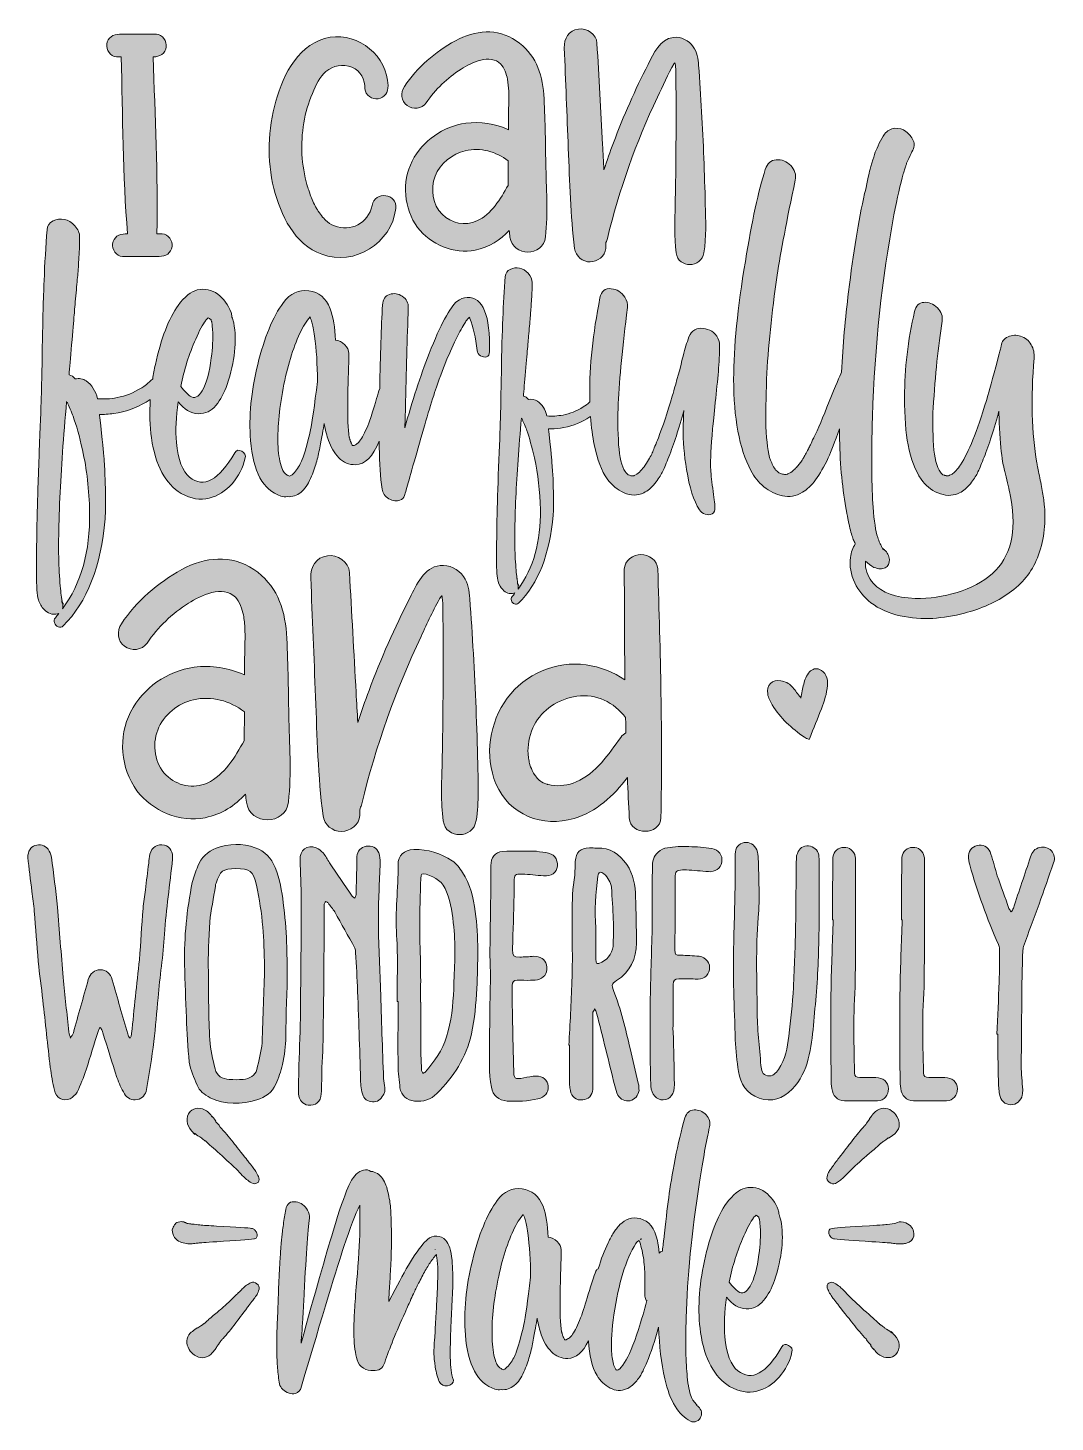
# Model space of a CAD drawing. Header units: inches. Extents: x 181 to 899, y -1027 to -53.
import ezdxf

# ---------------------------------------------------------------- set-up
doc = ezdxf.new("R2010")
doc.units = ezdxf.units.IN
doc.header["$MEASUREMENT"] = 0
doc.layers.add('Layer 1', color=7, linetype='Continuous')

# ---------------------------------------------------------------- blocks, each defined once
blk = doc.blocks.new('block 2')
at = {"layer": 'Layer 1', "true_color": 0xffffff}
h = blk.add_hatch(color=7, dxfattribs=at)
h.dxf.hatch_style = 2
edge = h.paths.add_edge_path()
edge.add_spline(control_points=[(243.37, -73.03), (244.47, -73.03), (245.56, -73.04), (246.65, -73.04), (247.61, -114.28), (247.77, -155.61), (251.03, -196.74), (250.52, -196.74), (250.01, -196.74), (249.49, -196.74), (245.22, -196.75), (241.22, -198.95), (240.62, -203.58), (240.13, -207.39), (243.15, -212.44), (247.45, -212.45), (252.18, -212.46), (256.91, -212.47), (261.64, -212.47), (261.7, -212.48), (261.75, -212.48), (261.81, -212.47), (265.62, -212.48), (269.43, -212.49), (273.25, -212.49), (277.54, -212.5), (281.57, -210.27), (282.17, -205.62), (282.66, -201.8), (279.63, -196.69), (275.3, -196.7), (274.04, -196.7), (272.78, -196.7), (271.52, -196.71), (272.43, -155.49), (270.35, -114.27), (268.92, -73.08), (269, -73.08), (269.08, -73.08), (269.17, -73.08), (273.46, -73.08), (277.49, -70.85), (278.09, -66.21), (278.59, -62.38), (275.55, -57.27), (271.22, -57.28), (262.62, -57.3), (254.02, -57.31), (245.42, -57.33), (241.15, -57.33), (237.14, -59.53), (236.54, -64.16), (236.05, -67.97), (239.07, -73.02), (243.37, -73.03)], knot_values=[0, 0, 0, 0, 1, 1, 1, 2, 2, 2, 3, 3, 3, 4, 4, 4, 5, 5, 5, 6, 6, 6, 7, 7, 7, 8, 8, 8, 9, 9, 9, 10, 10, 10, 11, 11, 11, 12, 12, 12, 13, 13, 13, 14, 14, 14, 15, 15, 15, 16, 16, 16, 17, 17, 17, 18, 18, 18, 18], degree=3, periodic=1)
h = blk.add_hatch(color=7, dxfattribs=at)
h.dxf.hatch_style = 2
edge = h.paths.add_edge_path()
edge.add_spline(control_points=[(386.71, -211), (409.84, -219.36), (435.41, -203.3), (438.44, -179.1), (439.8, -168.32), (423.89, -166.45), (421.85, -176.94), (419.44, -189.38), (406.79, -195.68), (395.59, -191.12), (393.03, -190.08), (391.26, -188.89), (389.47, -187.26), (387.87, -185.81), (385.33, -182.4), (383.68, -179.95), (382.37, -178), (383.06, -178.92), (383.31, -179.37), (382.91, -178.67), (382.53, -177.95), (382.16, -177.22), (381.42, -175.77), (380.73, -174.29), (380.09, -172.79), (379.46, -171.3), (378.87, -169.79), (378.33, -168.27), (378.01, -167.39), (377.71, -166.5), (377.42, -165.62), (377.43, -165.63), (376.59, -162.92), (376.64, -163.13), (372.48, -148.34), (371.74, -134.04), (374.2, -119.22), (375.41, -111.98), (377.34, -105.49), (380.2, -98.59), (382.59, -92.85), (385.29, -86.97), (389.67, -83.29), (394.64, -79.11), (401.18, -77.79), (407.82, -80.28), (414.09, -82.64), (416.68, -89.16), (416.94, -95.48), (417.12, -99.88), (422.08, -102.98), (426.13, -102.41), (430.91, -101.74), (433.16, -97.63), (433.06, -93.22), (432.58, -72.81), (412.67, -56.13), (392.57, -59.46), (371.15, -63), (360, -85.01), (354.71, -103.95), (349.16, -123.76), (348.16, -145.1), (353.33, -165.13), (358.08, -183.54), (367.49, -204.05), (386.71, -211)], knot_values=[0, 0, 0, 0, 1, 1, 1, 2, 2, 2, 3, 3, 3, 4, 4, 4, 5, 5, 5, 6, 6, 6, 7, 7, 7, 8, 8, 8, 9, 9, 9, 10, 10, 10, 11, 11, 11, 12, 12, 12, 13, 13, 13, 14, 14, 14, 15, 15, 15, 16, 16, 16, 17, 17, 17, 18, 18, 18, 19, 19, 19, 20, 20, 20, 21, 21, 21, 22, 22, 22, 22], degree=3, periodic=1)
h = blk.add_hatch(color=7, dxfattribs=at)
h.dxf.hatch_style = 2
edge = h.paths.add_edge_path()
edge.add_spline(control_points=[(446.38, -107.13), (450.32, -110.09), (456.77, -109.52), (459.65, -105.26), (466.1, -95.73), (474.35, -87.87), (484.09, -81.72), (491.62, -76.96), (504.28, -70.8), (511.78, -78.14), (514.17, -80.48), (515.89, -85.54), (516.48, -88.62), (517.01, -91.38), (517.22, -94.18), (517.36, -96.98), (517.38, -97.4), (517.45, -100.29), (517.47, -100.04), (517.46, -101.39), (517.43, -102.74), (517.4, -104.08), (517.25, -110.71), (517.17, -117.34), (517.13, -123.97), (507.86, -119.78), (497.48, -118.02), (487.41, -119.45), (471.56, -121.71), (457.23, -131.56), (449.96, -145.87), (442.56, -160.41), (443.98, -179.13), (453.71, -192.23), (462.63, -204.23), (479.13, -211.1), (493.9, -208.14), (503.74, -206.17), (511.4, -200.99), (517.73, -194.28), (517.88, -195.84), (518.05, -197.39), (518.24, -198.94), (520.02, -212.84), (541.51, -212.96), (543.04, -198.82), (544.87, -181.92), (543.59, -164.47), (543.25, -147.5), (542.93, -131.49), (542.91, -115.43), (541.85, -99.44), (540.83, -84.19), (535.63, -70.58), (522.59, -61.81), (509.3, -52.87), (493.76, -54.46), (480.13, -61.88), (465.97, -69.59), (453.48, -80.39), (444.51, -93.85), (441.68, -98.11), (442.12, -103.92), (446.38, -107.13)], knot_values=[0, 0, 0, 0, 1, 1, 1, 2, 2, 2, 3, 3, 3, 4, 4, 4, 5, 5, 5, 6, 6, 6, 7, 7, 7, 8, 8, 8, 9, 9, 9, 10, 10, 10, 11, 11, 11, 12, 12, 12, 13, 13, 13, 14, 14, 14, 15, 15, 15, 16, 16, 16, 17, 17, 17, 18, 18, 18, 19, 19, 19, 20, 20, 20, 21, 21, 21, 21], degree=3, periodic=1)
edge = h.paths.add_edge_path()
edge.add_spline(control_points=[(517.07, -147.63), (517.07, -152.66), (516.98, -157.74), (516.92, -162.83), (511.56, -172.28), (505.41, -183.02), (495.14, -187.71), (487.04, -191.41), (477.33, -189.44), (470.84, -182.99), (464.16, -176.36), (462.54, -165.38), (465.95, -156.51), (469.43, -147.45), (477.96, -140.76), (487.03, -138.65), (497.82, -136.14), (508.43, -139.31), (517.08, -145.66), (517.08, -146.31), (517.08, -146.97), (517.07, -147.63)], knot_values=[0, 0, 0, 0, 1, 1, 1, 2, 2, 2, 3, 3, 3, 4, 4, 4, 5, 5, 5, 6, 6, 6, 7, 7, 7, 7], degree=3, periodic=1)
h = blk.add_hatch(color=7, dxfattribs=at)
h.dxf.hatch_style = 2
edge = h.paths.add_edge_path()
edge.add_spline(control_points=[(559, -136.96), (559.94, -160.36), (560.43, -183.74), (563.43, -206.97), (564.12, -212.32), (569.01, -216.41), (574.33, -216.3), (579.32, -216.19), (584.95, -212.38), (585.13, -206.86), (585.18, -205.45), (585.22, -204.05), (585.25, -202.64), (585.71, -201.82), (586.06, -200.92), (586.29, -199.96), (594.52, -165.98), (606.32, -132.87), (621.24, -101.26), (624.93, -93.44), (628.51, -85.21), (633.03, -77.83), (633.12, -77.68), (633.28, -77.47), (633.47, -77.24), (633.68, -78.36), (633.92, -79.57), (633.94, -79.87), (634.08, -82.5), (634.05, -85.15), (634.1, -87.78), (634.43, -106.48), (634.3, -125.19), (634.14, -143.9), (634.06, -154.71), (633.89, -165.53), (633.65, -176.33), (633.39, -187.63), (632.8, -198.74), (634.32, -209.98), (635.83, -221.08), (652, -220.71), (653.73, -209.88), (655.52, -198.67), (654.99, -187.54), (654.7, -176.23), (654.44, -165.42), (654.09, -154.61), (653.66, -143.8), (652.82, -122.19), (651.56, -100.57), (650.01, -79), (649.68, -74.44), (649.01, -69.85), (646.29, -66.02), (643.16, -61.62), (637.91, -58.87), (632.46, -59.51), (622.74, -60.66), (618.64, -70.8), (614.75, -78.39), (605.64, -96.16), (597.56, -114.46), (590.54, -133.15), (588.2, -139.37), (586, -145.65), (583.91, -151.96), (583.59, -146.12), (583.24, -140.27), (582.92, -134.41), (581.62, -110.78), (580.32, -87.15), (579.02, -63.52), (578.68, -57.29), (571.8, -52.89), (566, -53.7), (559.32, -54.64), (555.94, -60.48), (556.19, -66.73), (557.13, -90.14), (558.07, -113.55), (559, -136.96)], knot_values=[0, 0, 0, 0, 1, 1, 1, 2, 2, 2, 3, 3, 3, 4, 4, 4, 5, 5, 5, 6, 6, 6, 7, 7, 7, 8, 8, 8, 9, 9, 9, 10, 10, 10, 11, 11, 11, 12, 12, 12, 13, 13, 13, 14, 14, 14, 15, 15, 15, 16, 16, 16, 17, 17, 17, 18, 18, 18, 19, 19, 19, 20, 20, 20, 21, 21, 21, 22, 22, 22, 23, 23, 23, 24, 24, 24, 25, 25, 25, 26, 26, 26, 27, 27, 27, 27], degree=3, periodic=1)
h = blk.add_hatch(color=7, dxfattribs=at)
h.dxf.hatch_style = 2
edge = h.paths.add_edge_path()
edge.add_spline(control_points=[(886.67, -422.94), (891.12, -411.83), (892.79, -399.91), (891.67, -387.18), (891.37, -384.15), (890.92, -380.84), (890.31, -377.25), (889.7, -373.67), (888.97, -369.8), (888.11, -365.66), (887.25, -361.51), (886.67, -358.53), (886.37, -356.71), (882.73, -335.8), (882.07, -311.4), (884.4, -283.51), (884.7, -280.08), (884.02, -276.94), (882.36, -274.12), (880.69, -271.29), (878.24, -269.32), (875, -268.2), (872.07, -267.2), (869.14, -267.32), (866.21, -268.58), (863.28, -269.85), (861.67, -271.99), (861.36, -275.03), (861.36, -275.13), (861.34, -275.28), (861.29, -275.48), (861.24, -275.68), (861.21, -275.84), (861.21, -275.93), (861.11, -276.24), (859.54, -282.15), (856.51, -293.67), (853.28, -305.39), (851.46, -311.85), (851.06, -313.07), (847.82, -323.98), (844.69, -333.17), (841.66, -340.65), (838.83, -347.62), (835.95, -353.38), (833.02, -357.93), (832.01, -359.44), (831, -360.76), (829.99, -361.87), (829.99, -361.87), (828.32, -363.53), (828.32, -363.53), (828.32, -363.53), (827.72, -364.14), (827.72, -364.14), (827.72, -364.14), (827.26, -364.44), (827.26, -364.44), (827.26, -364.44), (825.44, -365.35), (825.44, -365.35), (825.44, -365.35), (825.29, -365.35), (825.29, -365.35), (825.29, -365.35), (824.99, -365.5), (824.99, -365.5), (824.79, -365.61), (824.38, -365.66), (823.78, -365.66), (823.78, -365.66), (823.02, -365.66), (823.02, -365.66), (822.92, -365.66), (822.87, -365.63), (822.87, -365.58), (822.87, -365.53), (822.82, -365.5), (822.72, -365.5), (822.62, -365.5), (822.41, -365.48), (822.11, -365.43), (821.81, -365.38), (821.6, -365.3), (821.5, -365.2), (821.1, -365), (820.8, -364.9), (820.59, -364.9), (820.59, -364.9), (820.14, -364.59), (820.14, -364.59), (819.63, -364.19), (819.23, -363.74), (818.93, -363.23), (816.3, -359.29), (814.73, -353.08), (814.23, -344.59), (813.52, -334.39), (813.42, -325.65), (813.93, -318.37), (815.34, -295.23), (817.41, -275.03), (820.14, -257.75), (820.75, -254.31), (819.63, -251.18), (816.81, -248.35), (813.98, -245.52), (810.84, -244.26), (807.41, -244.56), (803.97, -244.87), (801.8, -246.99), (800.89, -250.93), (796.25, -270.93), (793.92, -290.89), (793.92, -310.79), (793.92, -324.64), (794.73, -335.7), (796.35, -343.98), (798.37, -354.09), (801.4, -362.12), (805.44, -368.08), (808.37, -372.32), (812.28, -375.51), (817.18, -377.63), (822.08, -379.75), (826.81, -379.9), (831.35, -378.08), (834.08, -376.97), (836.63, -375.03), (839.01, -372.25), (841.38, -369.47), (843.15, -366.94), (844.31, -364.67), (845.47, -362.4), (846.81, -359.39), (848.33, -355.65), (851.56, -347.87), (855.05, -337.47), (858.79, -324.43), (858.89, -324.03), (859.04, -323.4), (859.24, -322.54), (859.44, -321.68), (859.6, -321.05), (859.7, -320.64), (859.8, -321.96), (859.9, -323.9), (860, -326.48), (860.1, -329.06), (860.15, -331), (860.15, -332.31), (860.76, -342.82), (861.51, -350.6), (862.42, -355.65), (862.93, -358.59), (863.89, -362.88), (865.3, -368.54), (866.72, -374.19), (867.68, -378.44), (868.18, -381.27), (872.33, -405.01), (868.03, -422.54), (855.3, -433.86), (848.53, -439.82), (840.32, -444.26), (830.67, -447.19), (821.02, -450.12), (811.25, -451.49), (801.35, -451.29), (787.71, -450.88), (777.96, -447.39), (772.1, -440.83), (768.66, -436.99), (766.82, -432.57), (766.56, -427.57), (766.52, -426.78), (766.55, -426), (766.6, -425.24), (768.35, -426.99), (770.33, -428.46), (772.55, -429.61), (775.78, -430.92), (778.41, -431.03), (780.43, -429.92), (782.45, -428.8), (783.41, -426.86), (783.31, -424.08), (783.21, -421.46), (781.99, -419.23), (779.65, -417.38), (779.78, -417.43), (779.9, -417.49), (779.98, -417.49), (779.98, -417.49), (779.07, -416.73), (779.07, -416.73), (779.14, -416.88), (779.2, -416.97), (779.27, -417.07), (779.25, -417.06), (779.24, -417.04), (779.22, -417.03), (779.02, -416.93), (778.92, -416.83), (778.92, -416.73), (778.92, -416.63), (778.97, -416.63), (779.07, -416.73), (779.07, -416.73), (778.61, -416.28), (778.61, -416.28), (778.92, -416.88), (779.07, -417.23), (779.07, -417.34), (779.07, -417.34), (777.86, -415.06), (777.86, -415.06), (777.86, -414.96), (777.75, -414.73), (777.55, -414.38), (777.35, -414.03), (777.15, -413.65), (776.94, -413.24), (776.94, -413.24), (776.64, -412.64), (776.64, -412.64), (776.13, -411.43), (775.63, -410.11), (775.13, -408.7), (773.71, -404.25), (772.65, -397.23), (771.95, -387.63), (770.83, -373.59), (770.68, -352.57), (771.49, -324.58), (773.11, -274.87), (778.11, -227.84), (786.49, -183.48), (788.82, -171.46), (790.99, -161.91), (793.01, -154.84), (793.21, -154.23), (793.49, -153.32), (793.84, -152.11), (794.2, -150.9), (794.47, -149.99), (794.68, -149.38), (794.68, -149.18), (794.78, -148.88), (794.98, -148.48), (795.08, -148.27), (795.21, -147.92), (795.36, -147.41), (795.51, -146.91), (795.64, -146.56), (795.74, -146.35), (797.25, -142.92), (798.37, -140.59), (799.07, -139.38), (800.89, -136.55), (801.19, -133.9), (799.98, -131.43), (798.77, -128.95), (797.05, -126.88), (794.83, -125.21), (792.6, -123.54), (790.03, -122.81), (787.1, -123.01), (784.17, -123.22), (781.8, -124.58), (779.98, -127.11), (778.66, -128.92), (777.42, -131.02), (776.26, -133.4), (775.1, -135.77), (774.16, -137.89), (773.46, -139.76), (772.75, -141.63), (771.95, -144.16), (771.03, -147.34), (770.13, -150.52), (769.52, -152.82), (769.22, -154.23), (768.91, -155.65), (768.36, -158.2), (767.55, -161.89), (766.74, -165.58), (766.24, -167.82), (766.03, -168.63), (761.79, -187.33), (758.05, -210.16), (754.82, -237.14), (752.49, -255.83), (750.83, -274.52), (749.82, -293.21), (748.6, -295.94), (745.77, -302.81), (741.33, -313.82), (736.88, -324.84), (733.3, -333.22), (730.57, -338.98), (730.47, -339.08), (729.99, -340.04), (729.13, -341.86), (728.27, -343.68), (727.77, -344.77), (727.61, -345.12), (727.46, -345.48), (726.98, -346.41), (726.17, -347.92), (725.36, -349.44), (724.81, -350.48), (724.51, -351.03), (724.2, -351.59), (723.67, -352.5), (722.92, -353.76), (722.16, -355.02), (721.5, -356.01), (720.94, -356.71), (720.39, -357.42), (719.73, -358.23), (718.97, -359.14), (718.22, -360.05), (717.43, -360.86), (716.63, -361.56), (715.31, -362.68), (714.55, -363.28), (714.35, -363.38), (714.25, -363.38), (713.87, -363.53), (713.22, -363.84), (712.56, -364.14), (712.18, -364.34), (712.08, -364.44), (711.47, -364.65), (710.77, -364.75), (709.96, -364.75), (709.15, -364.65), (708.24, -364.39), (707.23, -363.99), (706.52, -363.79), (705.81, -363.38), (705.11, -362.78), (705.11, -362.78), (704.05, -361.72), (704.05, -361.72), (704.05, -361.72), (704.05, -361.87), (704.05, -361.87), (702.53, -359.85), (701.27, -357.47), (700.26, -354.74), (698.54, -350), (697.48, -342.16), (697.08, -331.25), (696.87, -322.46), (697.02, -311.45), (697.53, -298.21), (698.54, -276.29), (701.02, -252.09), (704.96, -225.62), (707.38, -209.45), (711.57, -187.33), (717.54, -159.24), (718.34, -155.4), (717.28, -151.99), (714.35, -149.01), (711.42, -146.03), (708.06, -144.69), (704.27, -144.99), (700.49, -145.29), (697.93, -147.52), (696.62, -151.66), (691.87, -166.51), (687.22, -187.93), (682.68, -215.92), (677.22, -248.45), (674.49, -275.88), (674.49, -298.21), (674.49, -325.29), (678.48, -346.56), (686.47, -362.02), (688.69, -366.36), (691.74, -370.13), (695.64, -373.31), (699.52, -376.49), (703.84, -378.61), (708.59, -379.67), (713.34, -380.74), (718.04, -379.9), (722.69, -377.17), (728.85, -373.54), (734.81, -365.5), (740.57, -353.08), (742.59, -348.73), (745.22, -342.01), (748.45, -332.92), (748.45, -352.02), (749.77, -369.39), (752.39, -385.05), (753.2, -389.4), (753.68, -392.03), (753.83, -392.94), (753.98, -393.84), (754.52, -396.45), (755.42, -400.74), (756.33, -405.03), (757.22, -408.14), (758.08, -410.06), (758.49, -410.98), (758.96, -412.04), (759.5, -413.23), (757.69, -416.01), (756.54, -419.14), (756.11, -422.64), (755.35, -428.8), (756.33, -434.71), (759.06, -440.37), (761.79, -446.03), (765.58, -450.68), (770.43, -454.32), (776.09, -458.66), (782.86, -461.69), (790.74, -463.41), (798.62, -465.13), (806.22, -465.73), (813.55, -465.23), (820.87, -464.72), (828.27, -463.51), (835.75, -461.59), (847.47, -458.56), (857.9, -453.86), (867.05, -447.5), (876.19, -441.13), (882.73, -432.95), (886.67, -422.94)], knot_values=[0, 0, 0, 0, 1, 1, 1, 2, 2, 2, 3, 3, 3, 4, 4, 4, 5, 5, 5, 6, 6, 6, 7, 7, 7, 8, 8, 8, 9, 9, 9, 10, 10, 10, 11, 11, 11, 12, 12, 12, 13, 13, 13, 14, 14, 14, 15, 15, 15, 16, 16, 16, 17, 17, 17, 18, 18, 18, 19, 19, 19, 20, 20, 20, 21, 21, 21, 22, 22, 22, 23, 23, 23, 24, 24, 24, 25, 25, 25, 26, 26, 26, 27, 27, 27, 28, 28, 28, 29, 29, 29, 30, 30, 30, 31, 31, 31, 32, 32, 32, 33, 33, 33, 34, 34, 34, 35, 35, 35, 36, 36, 36, 37, 37, 37, 38, 38, 38, 39, 39, 39, 40, 40, 40, 41, 41, 41, 42, 42, 42, 43, 43, 43, 44, 44, 44, 45, 45, 45, 46, 46, 46, 47, 47, 47, 48, 48, 48, 49, 49, 49, 50, 50, 50, 51, 51, 51, 52, 52, 52, 53, 53, 53, 54, 54, 54, 55, 55, 55, 56, 56, 56, 57, 57, 57, 58, 58, 58, 59, 59, 59, 60, 60, 60, 61, 61, 61, 62, 62, 62, 63, 63, 63, 64, 64, 64, 65, 65, 65, 66, 66, 66, 67, 67, 67, 68, 68, 68, 69, 69, 69, 70, 70, 70, 71, 71, 71, 72, 72, 72, 73, 73, 73, 74, 74, 74, 75, 75, 75, 76, 76, 76, 77, 77, 77, 78, 78, 78, 79, 79, 79, 80, 80, 80, 81, 81, 81, 82, 82, 82, 83, 83, 83, 84, 84, 84, 85, 85, 85, 86, 86, 86, 87, 87, 87, 88, 88, 88, 89, 89, 89, 90, 90, 90, 91, 91, 91, 92, 92, 92, 93, 93, 93, 94, 94, 94, 95, 95, 95, 96, 96, 96, 97, 97, 97, 98, 98, 98, 99, 99, 99, 100, 100, 100, 101, 101, 101, 102, 102, 102, 103, 103, 103, 104, 104, 104, 105, 105, 105, 106, 106, 106, 107, 107, 107, 108, 108, 108, 109, 109, 109, 110, 110, 110, 111, 111, 111, 112, 112, 112, 113, 113, 113, 114, 114, 114, 115, 115, 115, 116, 116, 116, 117, 117, 117, 118, 118, 118, 119, 119, 119, 120, 120, 120, 121, 121, 121, 122, 122, 122, 123, 123, 123, 124, 124, 124, 125, 125, 125, 126, 126, 126, 127, 127, 127, 128, 128, 128, 129, 129, 129, 130, 130, 130, 131, 131, 131, 132, 132, 132, 133, 133, 133, 134, 134, 134, 135, 135, 135, 136, 136, 136, 137, 137, 137, 138, 138, 138, 139, 139, 139, 140, 140, 140, 141, 141, 141, 142, 142, 142, 143, 143, 143, 144, 144, 144, 145, 145, 145, 145], degree=3, periodic=1)
h = blk.add_hatch(color=7, dxfattribs=at)
h.dxf.hatch_style = 2
edge = h.paths.add_edge_path()
edge.add_spline(control_points=[(192.73, -459.02), (194.04, -460.33), (195.46, -461.29), (196.98, -461.89), (197.78, -462.2), (198.49, -462.35), (199.1, -462.35), (199.1, -462.35), (201.07, -462.35), (201.07, -462.35), (201.88, -462.15), (202.53, -461.94), (203.04, -461.74), (202.03, -463.16), (201.22, -464.17), (200.62, -464.77), (199.81, -465.88), (199.6, -467.07), (200.01, -468.34), (200.41, -469.6), (201.27, -470.53), (202.59, -471.14), (203.9, -471.75), (205.06, -471.54), (206.07, -470.53), (222.84, -453.76), (232.59, -428.86), (235.32, -395.82), (236.13, -385.91), (235.83, -371.01), (234.41, -351.11), (234.41, -350.5), (233.5, -341.76), (231.68, -324.89), (231.48, -323.88), (231.38, -323.17), (231.38, -322.76), (234.41, -322.87), (237.8, -322.67), (241.54, -322.16), (249.52, -321.05), (256.99, -318.42), (263.97, -314.28), (265.01, -313.65), (266, -313.01), (266.95, -312.38), (266.3, -321.8), (266.54, -330.78), (267.76, -339.28), (270.59, -358.38), (277.5, -371.26), (288.52, -377.93), (295.39, -381.77), (301.88, -382.91), (307.99, -381.34), (314.1, -379.78), (319.46, -376.39), (324.06, -371.19), (328.65, -365.98), (331.71, -360), (333.23, -353.23), (333.73, -351.31), (332.92, -349.74), (330.8, -348.53), (328.68, -347.32), (327.06, -347.67), (325.95, -349.59), (314.84, -368.79), (304.33, -374.5), (294.43, -366.72), (289.38, -362.68), (286.29, -354.54), (285.18, -342.32), (284.48, -333.93), (284.88, -324.48), (286.4, -313.98), (290.54, -319.43), (295.24, -322.21), (300.49, -322.31), (305.44, -322.41), (309.56, -320.47), (312.84, -316.48), (316.13, -312.49), (318.73, -307.66), (320.65, -302), (326.1, -285.84), (327.62, -271.44), (325.2, -258.81), (325.09, -258.41), (324.97, -257.95), (324.82, -257.44), (324.66, -256.94), (324.49, -256.36), (324.28, -255.7), (324.08, -255.05), (323.93, -254.56), (323.83, -254.26), (323.83, -253.56), (323.68, -252.65), (323.38, -251.53), (321.35, -246.18), (318.25, -241.94), (314.06, -238.8), (309.86, -235.67), (305.09, -234.71), (299.73, -235.92), (295.39, -236.93), (290.94, -240.52), (286.4, -246.68), (279.83, -255.88), (274.52, -269.67), (270.48, -288.06), (269.75, -291.44), (269.15, -294.75), (268.63, -298.03), (268.59, -298.07), (268.55, -298.1), (268.51, -298.14), (265.48, -301.02), (262.95, -303.06), (260.93, -304.28), (255.28, -307.71), (249.57, -309.99), (243.81, -311.1), (239.06, -312), (234.46, -312.26), (230.02, -311.85), (228.8, -306.4), (226.17, -302.26), (222.14, -299.43), (219.91, -297.81), (217.34, -297.36), (214.41, -298.06), (213.29, -296.45), (211.88, -295.49), (210.16, -295.18), (210.57, -290.54), (211.17, -283.54), (211.98, -274.19), (212.79, -264.85), (213.4, -257.85), (213.8, -253.2), (214, -250.37), (214.38, -245.98), (214.94, -240.02), (215.49, -234.05), (215.92, -229.31), (216.22, -225.77), (216.53, -222.23), (216.83, -217.94), (217.13, -212.89), (217.44, -207.84), (217.59, -203.19), (217.59, -198.94), (217.59, -196.12), (216.48, -193.49), (214.25, -191.06), (212.03, -188.64), (209.56, -187.17), (206.83, -186.67), (204.2, -186.06), (201.6, -186.42), (199.02, -187.73), (196.45, -189.04), (195.06, -191.06), (194.86, -193.79), (193.95, -205.41), (193.24, -217.31), (192.73, -229.48), (192.23, -241.66), (191.83, -256.81), (191.52, -274.95), (191.22, -293.09), (190.97, -305.03), (190.76, -310.79), (190.56, -318.88), (190.11, -331.66), (189.4, -349.14), (188.69, -366.62), (188.19, -382.02), (187.88, -395.36), (187.58, -408.7), (187.43, -421.48), (187.43, -433.7), (187.43, -442.9), (187.88, -449.06), (188.79, -452.19), (189.6, -454.92), (190.91, -457.2), (192.73, -459.02)], knot_values=[0, 0, 0, 0, 1, 1, 1, 2, 2, 2, 3, 3, 3, 4, 4, 4, 5, 5, 5, 6, 6, 6, 7, 7, 7, 8, 8, 8, 9, 9, 9, 10, 10, 10, 11, 11, 11, 12, 12, 12, 13, 13, 13, 14, 14, 14, 15, 15, 15, 16, 16, 16, 17, 17, 17, 18, 18, 18, 19, 19, 19, 20, 20, 20, 21, 21, 21, 22, 22, 22, 23, 23, 23, 24, 24, 24, 25, 25, 25, 26, 26, 26, 27, 27, 27, 28, 28, 28, 29, 29, 29, 30, 30, 30, 31, 31, 31, 32, 32, 32, 33, 33, 33, 34, 34, 34, 35, 35, 35, 36, 36, 36, 37, 37, 37, 38, 38, 38, 39, 39, 39, 40, 40, 40, 41, 41, 41, 42, 42, 42, 43, 43, 43, 44, 44, 44, 45, 45, 45, 46, 46, 46, 47, 47, 47, 48, 48, 48, 49, 49, 49, 50, 50, 50, 51, 51, 51, 52, 52, 52, 53, 53, 53, 54, 54, 54, 55, 55, 55, 56, 56, 56, 57, 57, 57, 58, 58, 58, 59, 59, 59, 60, 60, 60, 61, 61, 61, 62, 62, 62, 63, 63, 63, 63], degree=3, periodic=1)
edge = h.paths.add_edge_path()
edge.add_spline(control_points=[(298.67, -270.17), (301.2, -264.42), (303.52, -260.07), (305.64, -257.14), (305.64, -257.14), (305.8, -256.84), (305.8, -256.84), (306, -256.74), (306.27, -256.51), (306.63, -256.16), (306.98, -255.8), (307.26, -255.53), (307.46, -255.32), (308.57, -256.13), (309.23, -256.59), (309.43, -256.69), (309.43, -256.89), (309.48, -257.14), (309.58, -257.44), (309.68, -257.75), (309.79, -258), (309.89, -258.2), (309.89, -258.3), (309.94, -258.41), (310.04, -258.5), (310.04, -258.5), (310.04, -258.81), (310.04, -258.81), (310.04, -259.31), (310.09, -260.1), (310.19, -261.16), (310.29, -262.22), (310.39, -263), (310.49, -263.51), (310.8, -269.97), (310.49, -276.59), (309.58, -283.36), (308.37, -293.26), (306.25, -300.89), (303.22, -306.25), (300.49, -310.79), (297.66, -312.06), (294.73, -310.03), (293.22, -308.92), (291.04, -306.65), (288.22, -303.21), (290.54, -291.8), (294.02, -280.78), (298.67, -270.17)], knot_values=[0, 0, 0, 0, 1, 1, 1, 2, 2, 2, 3, 3, 3, 4, 4, 4, 5, 5, 5, 6, 6, 6, 7, 7, 7, 8, 8, 8, 9, 9, 9, 10, 10, 10, 11, 11, 11, 12, 12, 12, 13, 13, 13, 14, 14, 14, 15, 15, 15, 16, 16, 16, 16], degree=3, periodic=1)
edge = h.paths.add_edge_path()
edge.add_spline(control_points=[(203.8, -380.96), (204.71, -360.86), (206.27, -338.48), (208.5, -313.82), (208.6, -314.03), (208.8, -314.28), (209.1, -314.58), (209.41, -315.39), (210.04, -316.88), (211, -319.05), (211.96, -321.23), (212.64, -322.92), (213.04, -324.13), (215.26, -330.29), (217.44, -338.07), (219.56, -347.47), (222.59, -361.11), (224.26, -375.66), (224.56, -391.12), (225.07, -418.3), (218.75, -440.78), (205.62, -458.56), (205.92, -457.35), (205.92, -456.03), (205.62, -454.62), (205.62, -454.62), (205.46, -454.47), (205.46, -454.47), (205.31, -454.32), (205.24, -454.01), (205.2, -453.64), (205.22, -453.74), (205.26, -453.86), (205.31, -454.01), (205.41, -454.32), (205.52, -454.52), (205.62, -454.62), (205.62, -454.62), (205.77, -454.77), (205.77, -454.77), (206.07, -455.07), (206.27, -455.28), (206.37, -455.38), (206.37, -455.38), (205.31, -453.56), (205.31, -453.56), (205.31, -453.56), (205.18, -453.42), (205.18, -453.42), (205.18, -453.36), (205.16, -453.32), (205.16, -453.26), (205.16, -453.26), (205.16, -453.1), (205.16, -453.1), (205.16, -453.1), (205.16, -452.95), (205.16, -452.95), (205.16, -453.26), (205.21, -453.46), (205.31, -453.56), (205.31, -453.56), (205.16, -451.89), (205.16, -451.89), (205.16, -451.69), (205.11, -451.38), (205.01, -450.98), (204.91, -450.58), (204.86, -450.27), (204.86, -450.07), (204.86, -449.97), (204.83, -449.79), (204.78, -449.54), (204.73, -449.29), (204.71, -449.11), (204.71, -449.01), (204.2, -445.58), (203.75, -440.22), (203.34, -432.95), (202.63, -420.32), (202.79, -402.99), (203.8, -380.96)], knot_values=[0, 0, 0, 0, 1, 1, 1, 2, 2, 2, 3, 3, 3, 4, 4, 4, 5, 5, 5, 6, 6, 6, 7, 7, 7, 8, 8, 8, 9, 9, 9, 10, 10, 10, 11, 11, 11, 12, 12, 12, 13, 13, 13, 14, 14, 14, 15, 15, 15, 16, 16, 16, 17, 17, 17, 18, 18, 18, 19, 19, 19, 20, 20, 20, 21, 21, 21, 22, 22, 22, 23, 23, 23, 24, 24, 24, 25, 25, 25, 26, 26, 26, 27, 27, 27, 27], degree=3, periodic=1)
h = blk.add_hatch(color=7, dxfattribs=at)
h.dxf.hatch_style = 2
edge = h.paths.add_edge_path()
edge.add_spline(control_points=[(537.47, -313.59), (535.63, -312.26), (533.51, -311.89), (531.09, -312.47), (530.18, -311.14), (529.01, -310.34), (527.59, -310.09), (527.93, -306.26), (528.43, -300.49), (529.1, -292.78), (529.76, -285.08), (530.26, -279.31), (530.6, -275.48), (530.76, -273.14), (531.07, -269.52), (531.53, -264.6), (531.99, -259.69), (532.35, -255.77), (532.59, -252.86), (532.84, -249.94), (533.09, -246.4), (533.34, -242.23), (533.59, -238.07), (533.72, -234.23), (533.72, -230.73), (533.72, -228.4), (532.8, -226.24), (530.97, -224.24), (529.14, -222.24), (527.1, -221.03), (524.85, -220.61), (522.68, -220.11), (520.53, -220.4), (518.41, -221.49), (516.28, -222.57), (515.14, -224.24), (514.97, -226.49), (514.22, -236.07), (513.64, -245.88), (513.22, -255.92), (512.81, -265.96), (512.47, -278.46), (512.22, -293.41), (511.97, -308.37), (511.77, -318.22), (511.6, -322.97), (511.43, -329.63), (511.06, -340.17), (510.47, -354.59), (509.89, -369), (509.47, -381.71), (509.22, -392.7), (508.97, -403.7), (508.85, -414.24), (508.85, -424.32), (508.85, -431.9), (509.22, -436.99), (509.97, -439.57), (510.64, -441.82), (511.72, -443.69), (513.22, -445.19), (514.3, -446.27), (515.47, -447.07), (516.72, -447.57), (517.39, -447.82), (517.97, -447.94), (518.47, -447.94), (518.47, -447.94), (520.1, -447.94), (520.1, -447.94), (520.76, -447.77), (521.3, -447.61), (521.72, -447.44), (520.89, -448.61), (520.22, -449.44), (519.72, -449.94), (519.05, -450.86), (518.89, -451.84), (519.22, -452.88), (519.55, -453.92), (520.26, -454.69), (521.35, -455.19), (522.43, -455.69), (523.39, -455.52), (524.22, -454.69), (538.05, -440.86), (546.09, -420.32), (548.34, -393.08), (549.01, -384.91), (548.76, -372.62), (547.59, -356.21), (547.59, -355.71), (546.84, -348.5), (545.34, -334.59), (545.17, -333.76), (545.09, -333.17), (545.09, -332.84), (547.59, -332.92), (550.38, -332.76), (553.46, -332.34), (560.05, -331.42), (566.21, -329.26), (571.96, -325.84), (572.88, -325.29), (573.75, -324.73), (574.58, -324.18), (575.09, -331.85), (575.91, -338.4), (577.04, -343.83), (579.16, -354.44), (582.2, -362.42), (586.14, -367.78), (589.37, -372.22), (593.31, -375.48), (597.96, -377.55), (602.6, -379.63), (607.2, -379.6), (611.75, -377.48), (614.48, -376.27), (617.03, -374.14), (619.4, -371.11), (621.77, -368.08), (623.5, -365.48), (624.55, -363.31), (625.62, -361.14), (626.95, -358.03), (628.57, -353.99), (632, -345.6), (635.54, -334.99), (639.18, -322.16), (639.28, -321.96), (639.38, -321.63), (639.48, -321.17), (639.58, -320.72), (639.63, -320.39), (639.63, -320.19), (639.33, -328.07), (639.18, -332.06), (639.18, -332.16), (639.08, -341.46), (639.89, -351.16), (641.6, -361.26), (643.63, -373.79), (646.61, -383.18), (650.55, -389.45), (651.46, -390.86), (652.82, -391.87), (654.64, -392.48), (656.46, -393.09), (658.07, -392.99), (659.49, -392.18), (660.9, -391.37), (661.56, -389.9), (661.46, -387.78), (661.26, -385.05), (660.73, -380.58), (659.87, -374.37), (659.01, -368.16), (658.53, -363.33), (658.43, -359.9), (658.22, -354.74), (658.68, -345.7), (659.79, -332.77), (660.19, -328.63), (660.83, -322.54), (661.69, -314.51), (662.54, -306.47), (663.25, -299.25), (663.81, -292.83), (664.36, -286.42), (664.64, -280.33), (664.64, -274.57), (664.64, -272.15), (663.98, -269.97), (662.67, -268.05), (661.36, -266.14), (659.72, -264.77), (657.75, -263.96), (655.78, -263.15), (653.75, -262.73), (651.68, -262.67), (649.61, -262.62), (647.74, -263.28), (646.08, -264.64), (644.41, -266.01), (643.32, -267.9), (642.82, -270.33), (642.01, -272.25), (641.28, -274.32), (640.62, -276.54), (639.96, -278.76), (639.31, -281.34), (638.65, -284.27), (637.99, -287.2), (637.46, -289.32), (637.06, -290.63), (633.82, -302.36), (632, -308.82), (631.6, -310.03), (628.17, -321.86), (624.93, -331.56), (621.9, -339.13), (620.08, -343.68), (618.77, -346.94), (617.96, -348.91), (617.15, -350.88), (615.69, -353.56), (613.57, -356.94), (611.44, -360.33), (609.22, -362.88), (606.9, -364.59), (606.9, -364.59), (607.05, -364.44), (607.05, -364.44), (607.05, -364.44), (605.08, -365.5), (605.08, -365.5), (604.88, -365.61), (604.52, -365.66), (604.02, -365.66), (604.02, -365.66), (603.41, -365.66), (603.41, -365.66), (603.21, -365.66), (603.06, -365.66), (602.96, -365.66), (602.96, -365.66), (602.65, -365.81), (602.65, -365.81), (602.65, -365.81), (601.75, -365.35), (601.75, -365.35), (600.53, -364.85), (599.52, -363.99), (598.71, -362.78), (596.29, -359.04), (594.77, -352.77), (594.17, -343.98), (593.56, -333.98), (593.46, -324.38), (593.87, -315.19), (594.67, -297.51), (596.84, -275.18), (600.38, -248.2), (600.68, -245.68), (600.08, -243.25), (598.56, -240.93), (596.14, -237.39), (592.96, -235.42), (589.02, -235.01), (584.67, -234.61), (582.04, -236.73), (581.13, -241.38), (576.08, -266.74), (573.71, -289.32), (574.01, -309.12), (574.03, -310.79), (574.07, -312.41), (574.12, -314), (572.31, -315.61), (570.76, -316.82), (569.46, -317.59), (564.8, -320.43), (560.09, -322.3), (555.34, -323.22), (551.42, -323.97), (547.63, -324.18), (543.97, -323.84), (542.97, -319.34), (540.8, -315.93), (537.47, -313.59)], knot_values=[0, 0, 0, 0, 1, 1, 1, 2, 2, 2, 3, 3, 3, 4, 4, 4, 5, 5, 5, 6, 6, 6, 7, 7, 7, 8, 8, 8, 9, 9, 9, 10, 10, 10, 11, 11, 11, 12, 12, 12, 13, 13, 13, 14, 14, 14, 15, 15, 15, 16, 16, 16, 17, 17, 17, 18, 18, 18, 19, 19, 19, 20, 20, 20, 21, 21, 21, 22, 22, 22, 23, 23, 23, 24, 24, 24, 25, 25, 25, 26, 26, 26, 27, 27, 27, 28, 28, 28, 29, 29, 29, 30, 30, 30, 31, 31, 31, 32, 32, 32, 33, 33, 33, 34, 34, 34, 35, 35, 35, 36, 36, 36, 37, 37, 37, 38, 38, 38, 39, 39, 39, 40, 40, 40, 41, 41, 41, 42, 42, 42, 43, 43, 43, 44, 44, 44, 45, 45, 45, 46, 46, 46, 47, 47, 47, 48, 48, 48, 49, 49, 49, 50, 50, 50, 51, 51, 51, 52, 52, 52, 53, 53, 53, 54, 54, 54, 55, 55, 55, 56, 56, 56, 57, 57, 57, 58, 58, 58, 59, 59, 59, 60, 60, 60, 61, 61, 61, 62, 62, 62, 63, 63, 63, 64, 64, 64, 65, 65, 65, 66, 66, 66, 67, 67, 67, 68, 68, 68, 69, 69, 69, 70, 70, 70, 71, 71, 71, 72, 72, 72, 73, 73, 73, 74, 74, 74, 75, 75, 75, 76, 76, 76, 77, 77, 77, 78, 78, 78, 79, 79, 79, 80, 80, 80, 81, 81, 81, 82, 82, 82, 83, 83, 83, 84, 84, 84, 85, 85, 85, 86, 86, 86, 87, 87, 87, 88, 88, 88, 89, 89, 89, 90, 90, 90, 90], degree=3, periodic=1)
edge = h.paths.add_edge_path()
edge.add_spline(control_points=[(523.85, -444.82), (524.1, -443.82), (524.1, -442.73), (523.85, -441.57), (523.85, -441.57), (523.72, -441.44), (523.72, -441.44), (523.59, -441.32), (523.53, -441.07), (523.5, -440.75), (523.52, -440.84), (523.55, -440.94), (523.6, -441.07), (523.68, -441.32), (523.76, -441.48), (523.85, -441.57), (523.85, -441.57), (523.97, -441.69), (523.97, -441.69), (524.22, -441.94), (524.39, -442.11), (524.47, -442.19), (524.47, -442.19), (523.6, -440.69), (523.6, -440.69), (523.6, -440.69), (523.48, -440.58), (523.48, -440.58), (523.48, -440.53), (523.47, -440.5), (523.47, -440.44), (523.47, -440.44), (523.47, -440.32), (523.47, -440.32), (523.47, -440.32), (523.47, -440.19), (523.47, -440.19), (523.47, -440.44), (523.51, -440.61), (523.6, -440.69), (523.6, -440.69), (523.47, -439.32), (523.47, -439.32), (523.47, -439.15), (523.43, -438.9), (523.35, -438.57), (523.26, -438.23), (523.22, -437.98), (523.22, -437.82), (523.22, -437.74), (523.2, -437.59), (523.16, -437.38), (523.12, -437.17), (523.1, -437.03), (523.1, -436.94), (522.68, -434.11), (522.3, -429.7), (521.97, -423.7), (521.39, -413.28), (521.51, -398.99), (522.35, -380.83), (523.1, -364.25), (524.39, -345.8), (526.22, -325.47), (526.3, -325.63), (526.47, -325.84), (526.72, -326.09), (526.97, -326.76), (527.49, -327.99), (528.28, -329.78), (529.07, -331.57), (529.64, -332.96), (529.97, -333.96), (531.8, -339.05), (533.59, -345.46), (535.34, -353.21), (537.84, -364.46), (539.22, -376.46), (539.47, -389.2), (539.88, -411.61), (534.67, -430.15), (523.85, -444.82)], knot_values=[0, 0, 0, 0, 1, 1, 1, 2, 2, 2, 3, 3, 3, 4, 4, 4, 5, 5, 5, 6, 6, 6, 7, 7, 7, 8, 8, 8, 9, 9, 9, 10, 10, 10, 11, 11, 11, 12, 12, 12, 13, 13, 13, 14, 14, 14, 15, 15, 15, 16, 16, 16, 17, 17, 17, 18, 18, 18, 19, 19, 19, 20, 20, 20, 21, 21, 21, 22, 22, 22, 23, 23, 23, 24, 24, 24, 25, 25, 25, 26, 26, 26, 27, 27, 27, 27], degree=3, periodic=1)
h = blk.add_hatch(color=7, dxfattribs=at)
h.dxf.hatch_style = 2
edge = h.paths.add_edge_path()
edge.add_spline(control_points=[(358.23, -379.9), (359.75, -380.41), (361.21, -380.51), (362.63, -380.21), (366.16, -380.51), (369.32, -379.52), (372.1, -377.25), (374.88, -374.98), (377.15, -371.74), (378.92, -367.55), (380.69, -363.36), (382.03, -359.69), (382.94, -356.56), (383.85, -353.43), (384.65, -349.95), (385.36, -346.11), (386.78, -338.63), (387.79, -332.97), (388.39, -329.13), (389.3, -333.78), (390.31, -337.72), (391.43, -340.95), (393.04, -345.7), (395.46, -349.74), (398.7, -353.08), (401.93, -356.41), (405.82, -358.03), (410.37, -357.93), (417.02, -357.83), (422.53, -352.32), (426.91, -341.42), (426.93, -342.85), (426.94, -344.31), (426.96, -345.8), (427.12, -356.92), (427.75, -366.62), (428.86, -374.9), (429.26, -377.83), (430.88, -380.11), (433.71, -381.72), (436.54, -383.34), (439.06, -383.64), (441.29, -382.63), (443, -382.33), (444.11, -381.27), (444.62, -379.45), (445.63, -375.91), (448.76, -364.85), (454.02, -346.26), (459.27, -327.67), (463.57, -313.47), (466.9, -303.67), (472.15, -288.62), (477.3, -276.29), (482.36, -266.69), (484.98, -261.94), (486.7, -258.96), (487.51, -257.75), (487.61, -257.55), (487.81, -257.27), (488.12, -256.91), (488.42, -256.56), (488.75, -256.18), (489.1, -255.78), (489.45, -255.37), (489.73, -255.07), (489.94, -254.87), (490.14, -255.27), (490.24, -255.58), (490.24, -255.78), (492.46, -261.64), (494.18, -269.11), (495.39, -278.21), (495.59, -279.72), (496.38, -280.94), (497.74, -281.85), (499.1, -282.75), (500.47, -282.98), (501.83, -282.53), (503.2, -282.07), (503.88, -280.94), (503.88, -279.12), (504.58, -253.56), (499.43, -240.87), (488.42, -241.08), (485.89, -241.18), (483.47, -242.14), (481.15, -243.96), (478.92, -245.77), (476.04, -249.87), (472.51, -256.23), (469.37, -261.99), (465.79, -270.02), (461.75, -280.33), (455.58, -296.3), (449.92, -313.57), (444.77, -332.16), (444.97, -326.1), (445.13, -321.6), (445.23, -318.67), (445.73, -292.81), (446.39, -269.37), (447.2, -248.35), (447.3, -244.92), (445.91, -242.24), (443.03, -240.32), (440.15, -238.4), (437.17, -237.97), (434.09, -239.03), (431, -240.09), (429.36, -242.54), (429.16, -246.38), (428.3, -261.73), (427.65, -281.17), (427.23, -304.7), (426.55, -306.84), (425.83, -309.19), (425.07, -311.78), (422.95, -319), (421.38, -324.03), (420.37, -326.86), (418.35, -332.31), (416.38, -336.56), (414.46, -339.59), (413.65, -340.9), (412.79, -342.01), (411.88, -342.92), (411.58, -343.22), (410.72, -343.73), (409.31, -344.44), (409.31, -344.44), (408.85, -344.59), (408.85, -344.59), (408.85, -344.59), (408.7, -344.59), (408.7, -344.59), (408.7, -344.59), (408.55, -344.44), (408.55, -344.44), (408.55, -344.44), (408.25, -344.44), (408.25, -344.44), (408.25, -344.44), (408.1, -344.29), (408.1, -344.29), (407.79, -343.68), (407.59, -343.33), (407.49, -343.22), (407.39, -343.13), (407.34, -343), (407.34, -342.85), (407.34, -342.7), (407.29, -342.57), (407.19, -342.47), (406.78, -341.36), (406.53, -340.65), (406.43, -340.35), (406.43, -340.25), (406.38, -340.07), (406.28, -339.82), (406.17, -339.56), (406.13, -339.39), (406.13, -339.28), (406.02, -339.08), (405.97, -338.93), (405.97, -338.83), (405.06, -333.48), (404.71, -324.58), (404.91, -312.16), (404.91, -309.33), (405.04, -304.28), (405.29, -297), (405.54, -289.73), (405.67, -284.12), (405.67, -280.18), (405.67, -277.96), (404.71, -275.93), (402.79, -274.12), (400.87, -272.3), (398.7, -271.24), (396.27, -270.93), (396.07, -262.24), (394.86, -254.92), (392.64, -248.96), (389.7, -241.58), (384.7, -237.42), (377.63, -236.45), (370.56, -235.49), (364.65, -238.25), (359.9, -244.71), (352.52, -254.72), (346.56, -269.17), (342.02, -288.06), (337.37, -306.75), (335.7, -324.38), (337.02, -340.95), (338.63, -362.68), (345.7, -375.66), (358.23, -379.9)], knot_values=[0, 0, 0, 0, 1, 1, 1, 2, 2, 2, 3, 3, 3, 4, 4, 4, 5, 5, 5, 6, 6, 6, 7, 7, 7, 8, 8, 8, 9, 9, 9, 10, 10, 10, 11, 11, 11, 12, 12, 12, 13, 13, 13, 14, 14, 14, 15, 15, 15, 16, 16, 16, 17, 17, 17, 18, 18, 18, 19, 19, 19, 20, 20, 20, 21, 21, 21, 22, 22, 22, 23, 23, 23, 24, 24, 24, 25, 25, 25, 26, 26, 26, 27, 27, 27, 28, 28, 28, 29, 29, 29, 30, 30, 30, 31, 31, 31, 32, 32, 32, 33, 33, 33, 34, 34, 34, 35, 35, 35, 36, 36, 36, 37, 37, 37, 38, 38, 38, 39, 39, 39, 40, 40, 40, 41, 41, 41, 42, 42, 42, 43, 43, 43, 44, 44, 44, 45, 45, 45, 46, 46, 46, 47, 47, 47, 48, 48, 48, 49, 49, 49, 50, 50, 50, 51, 51, 51, 52, 52, 52, 53, 53, 53, 54, 54, 54, 55, 55, 55, 56, 56, 56, 57, 57, 57, 58, 58, 58, 59, 59, 59, 60, 60, 60, 61, 61, 61, 62, 62, 62, 63, 63, 63, 64, 64, 64, 65, 65, 65, 66, 66, 66, 66], degree=3, periodic=1)
edge = h.paths.add_edge_path()
edge.add_spline(control_points=[(359.75, -304.58), (362.68, -289.52), (366.57, -276.69), (371.42, -266.08), (373.64, -261.34), (376.01, -257.55), (378.54, -254.72), (379.15, -256.13), (379.6, -257.4), (379.91, -258.5), (380.51, -260.53), (381.12, -263.76), (381.72, -268.2), (383.04, -277.3), (383.69, -287.81), (383.69, -299.73), (381.67, -317.01), (380.06, -328.32), (378.85, -333.68), (376.82, -343.18), (374.9, -350.05), (373.09, -354.29), (371.97, -357.12), (370.41, -359.85), (368.39, -362.47), (367.38, -363.79), (366.32, -364.8), (365.21, -365.5), (364.8, -365.71), (364.45, -365.86), (364.14, -365.96), (364.14, -365.96), (363.24, -365.5), (363.24, -365.5), (363.13, -365.5), (362.9, -365.38), (362.55, -365.13), (362.2, -364.87), (361.92, -364.7), (361.72, -364.59), (361.72, -364.59), (360.51, -363.38), (360.51, -363.38), (360.51, -363.38), (359.6, -362.02), (359.6, -362.02), (359.39, -361.62), (359.14, -361.01), (358.84, -360.2), (357.42, -356.36), (356.57, -351.46), (356.26, -345.5), (355.66, -333.78), (356.82, -320.14), (359.75, -304.58)], knot_values=[0, 0, 0, 0, 1, 1, 1, 2, 2, 2, 3, 3, 3, 4, 4, 4, 5, 5, 5, 6, 6, 6, 7, 7, 7, 8, 8, 8, 9, 9, 9, 10, 10, 10, 11, 11, 11, 12, 12, 12, 13, 13, 13, 14, 14, 14, 15, 15, 15, 16, 16, 16, 17, 17, 17, 18, 18, 18, 18], degree=3, periodic=1)
h = blk.add_hatch(color=7, dxfattribs=at)
h.dxf.hatch_style = 2
edge = h.paths.add_edge_path()
edge.add_spline(control_points=[(332.77, -504.72), (321.79, -499.75), (309.5, -497.67), (297.56, -499.37), (278.78, -502.05), (261.81, -513.72), (253.19, -530.66), (244.43, -547.89), (246.11, -570.07), (257.64, -585.59), (268.2, -599.81), (287.75, -607.94), (305.26, -604.43), (316.91, -602.1), (325.98, -595.97), (333.49, -588.01), (333.66, -589.86), (333.86, -591.71), (334.09, -593.54), (336.19, -610.01), (361.66, -610.14), (363.47, -593.39), (365.63, -573.38), (364.12, -552.7), (363.72, -532.59), (363.33, -513.62), (363.31, -494.6), (362.05, -475.67), (360.85, -457.6), (354.69, -441.47), (339.24, -431.08), (323.5, -420.49), (305.08, -422.37), (288.94, -431.16), (272.16, -440.3), (257.37, -453.09), (246.75, -469.04), (243.38, -474.09), (243.91, -480.97), (248.96, -484.77), (253.62, -488.28), (261.27, -487.6), (264.68, -482.56), (272.32, -471.26), (282.09, -461.95), (293.62, -454.67), (302.54, -449.03), (317.55, -441.74), (326.43, -450.42), (329.26, -453.19), (331.3, -459.2), (332, -462.84), (332.63, -466.11), (332.88, -469.43), (333.04, -472.75), (333.07, -473.25), (333.15, -476.67), (333.17, -476.37), (333.17, -477.97), (333.13, -479.57), (333.09, -481.16), (332.91, -489.02), (332.82, -496.87), (332.77, -504.72)], knot_values=[0, 0, 0, 0, 1, 1, 1, 2, 2, 2, 3, 3, 3, 4, 4, 4, 5, 5, 5, 6, 6, 6, 7, 7, 7, 8, 8, 8, 9, 9, 9, 10, 10, 10, 11, 11, 11, 12, 12, 12, 13, 13, 13, 14, 14, 14, 15, 15, 15, 16, 16, 16, 17, 17, 17, 18, 18, 18, 19, 19, 19, 20, 20, 20, 21, 21, 21, 21], degree=3, periodic=1)
edge = h.paths.add_edge_path()
edge.add_spline(control_points=[(332.71, -532.75), (332.7, -538.71), (332.6, -544.73), (332.52, -550.76), (326.17, -561.95), (318.88, -574.68), (306.72, -580.24), (297.13, -584.62), (285.62, -582.28), (277.93, -574.64), (270.02, -566.78), (268.1, -553.78), (272.14, -543.27), (276.27, -532.54), (286.37, -524.61), (297.11, -522.11), (309.89, -519.14), (322.46, -522.89), (332.71, -530.41), (332.71, -531.19), (332.71, -531.97), (332.71, -532.75)], knot_values=[0, 0, 0, 0, 1, 1, 1, 2, 2, 2, 3, 3, 3, 4, 4, 4, 5, 5, 5, 6, 6, 6, 7, 7, 7, 7], degree=3, periodic=1)
h = blk.add_hatch(color=7, dxfattribs=at)
h.dxf.hatch_style = 2
edge = h.paths.add_edge_path()
edge.add_spline(control_points=[(495.76, -566.63), (495.45, -553.82), (495.03, -541.02), (494.53, -528.22), (493.53, -502.61), (492.04, -477), (490.2, -451.45), (489.81, -446.05), (489.01, -440.6), (485.79, -436.07), (482.09, -430.85), (475.86, -427.6), (469.41, -428.36), (457.89, -429.72), (453.03, -441.73), (448.43, -450.73), (437.64, -471.78), (428.07, -493.45), (419.75, -515.59), (416.98, -522.97), (414.38, -530.41), (411.89, -537.89), (411.51, -530.96), (411.11, -524.03), (410.72, -517.09), (409.18, -489.1), (407.65, -461.1), (406.11, -433.1), (405.7, -425.73), (397.55, -420.52), (390.68, -421.48), (382.76, -422.59), (378.76, -429.5), (379.05, -436.91), (380.17, -464.64), (381.28, -492.38), (382.39, -520.11), (383.5, -547.83), (384.08, -575.53), (387.63, -603.05), (388.45, -609.39), (394.24, -614.24), (400.55, -614.1), (406.45, -613.98), (413.13, -609.45), (413.35, -602.92), (413.4, -601.25), (413.45, -599.59), (413.48, -597.92), (414.02, -596.95), (414.44, -595.88), (414.72, -594.75), (424.46, -554.49), (438.45, -515.27), (456.12, -477.82), (460.49, -468.55), (464.73, -458.8), (470.08, -450.05), (470.19, -449.88), (470.38, -449.64), (470.61, -449.37), (470.86, -450.69), (471.14, -452.13), (471.16, -452.48), (471.33, -455.59), (471.29, -458.73), (471.35, -461.84), (471.75, -484), (471.59, -506.17), (471.41, -528.33), (471.3, -541.14), (471.11, -553.95), (470.82, -566.76), (470.52, -580.14), (469.81, -593.3), (471.62, -606.61), (473.4, -619.76), (492.56, -619.32), (494.61, -606.5), (496.73, -593.22), (496.1, -580.03), (495.76, -566.63)], knot_values=[0, 0, 0, 0, 1, 1, 1, 2, 2, 2, 3, 3, 3, 4, 4, 4, 5, 5, 5, 6, 6, 6, 7, 7, 7, 8, 8, 8, 9, 9, 9, 10, 10, 10, 11, 11, 11, 12, 12, 12, 13, 13, 13, 14, 14, 14, 15, 15, 15, 16, 16, 16, 17, 17, 17, 18, 18, 18, 19, 19, 19, 20, 20, 20, 21, 21, 21, 22, 22, 22, 23, 23, 23, 24, 24, 24, 25, 25, 25, 26, 26, 26, 27, 27, 27, 27], degree=3, periodic=1)
h = blk.add_hatch(color=7, dxfattribs=at)
h.dxf.hatch_style = 2
edge = h.paths.add_edge_path()
edge.add_spline(control_points=[(623.65, -604.5), (624.93, -546.52), (623.31, -488.66), (621.51, -430.7), (621.33, -424.91), (615.06, -420.53), (609.76, -420.64), (604.53, -420.75), (598.1, -424.88), (598.1, -430.82), (598.15, -456.64), (598.22, -482.45), (598.56, -508.24), (590.53, -502.72), (581.26, -499.01), (571.38, -497.67), (550.55, -494.84), (528.86, -504.07), (516.35, -520.97), (503.81, -537.91), (500.25, -561.14), (508.46, -580.74), (517.64, -602.64), (541, -611.53), (563.08, -605), (578.77, -600.37), (590.49, -589.15), (600.28, -576.45), (600.65, -585.84), (601.08, -595.23), (601.6, -604.62), (602.28, -617), (623.37, -617.07), (623.65, -604.5)], knot_values=[0, 0, 0, 0, 1, 1, 1, 2, 2, 2, 3, 3, 3, 4, 4, 4, 5, 5, 5, 6, 6, 6, 7, 7, 7, 8, 8, 8, 9, 9, 9, 10, 10, 10, 11, 11, 11, 11], degree=3, periodic=1)
edge = h.paths.add_edge_path()
edge.add_spline(control_points=[(595.61, -548.4), (587.23, -559.93), (578.22, -573.66), (564.58, -579.41), (558.76, -581.86), (553.06, -582.6), (547.07, -581.74), (546.38, -581.64), (545.68, -581.52), (545, -581.37), (544.87, -581.34), (544.77, -581.32), (544.69, -581.31), (544.57, -581.26), (544.43, -581.2), (544.2, -581.12), (543.58, -580.9), (540.42, -579.53), (541.46, -580.11), (538.26, -578.33), (537.49, -577.24), (535.21, -574.05), (535.02, -573.78), (534.9, -573.62), (534.82, -573.53), (534.79, -573.47), (534.76, -573.42), (534.72, -573.34), (534.36, -572.71), (534.04, -572.05), (533.74, -571.39), (532.98, -569.75), (532.27, -568.01), (531.78, -566.26), (531.91, -566.56), (531.31, -563.43), (531.24, -562.93), (531.13, -562.2), (531.04, -561.46), (530.96, -560.72), (530.96, -560.68), (530.8, -557.74), (530.78, -557.95), (530.8, -551.77), (532.25, -545.53), (535.33, -539.46), (537.75, -534.69), (542.1, -530.03), (547.31, -526.32), (551.91, -523.05), (558.97, -520.52), (564.86, -519.65), (578.71, -517.61), (590.84, -523.9), (599.01, -534.48), (599.09, -538.06), (599.17, -541.63), (599.27, -545.21), (597.95, -545.87), (596.7, -546.9), (595.61, -548.4)], knot_values=[0, 0, 0, 0, 1, 1, 1, 2, 2, 2, 3, 3, 3, 4, 4, 4, 5, 5, 5, 6, 6, 6, 7, 7, 7, 8, 8, 8, 9, 9, 9, 10, 10, 10, 11, 11, 11, 12, 12, 12, 13, 13, 13, 14, 14, 14, 15, 15, 15, 16, 16, 16, 17, 17, 17, 18, 18, 18, 19, 19, 19, 20, 20, 20, 20], degree=3, periodic=1)
h = blk.add_hatch(color=7, dxfattribs=at)
h.dxf.hatch_style = 2
edge = h.paths.add_edge_path()
edge.add_spline(control_points=[(738.97, -505.1), (738.03, -503.06), (736.4, -501.73), (734.44, -500.85), (732.1, -499.79), (729.52, -500.53), (727.52, -502.69), (725.3, -505.09), (724.19, -508.07), (723.43, -511.16), (722.66, -514.29), (722.13, -517.47), (721.44, -520.9), (721.06, -520.32), (720.82, -519.88), (720.51, -519.49), (718.71, -517.22), (717.03, -514.84), (715.06, -512.72), (713.04, -510.55), (710.38, -509.32), (707.45, -508.76), (701.6, -507.64), (697.21, -512.09), (698.27, -517.95), (698.78, -520.79), (699.95, -523.31), (701.46, -525.7), (707.25, -534.87), (714.96, -542.13), (723.9, -548.15), (724.9, -548.83), (726.06, -549.26), (727.15, -549.81), (727.39, -549.4), (727.55, -549.18), (727.65, -548.94), (730.38, -542.08), (733.07, -535.2), (735.84, -528.35), (737.97, -523.09), (739.52, -517.71), (740.06, -512.05), (740.3, -509.62), (739.99, -507.31), (738.97, -505.1)], knot_values=[0, 0, 0, 0, 1, 1, 1, 2, 2, 2, 3, 3, 3, 4, 4, 4, 5, 5, 5, 6, 6, 6, 7, 7, 7, 8, 8, 8, 9, 9, 9, 10, 10, 10, 11, 11, 11, 12, 12, 12, 13, 13, 13, 14, 14, 14, 15, 15, 15, 15], degree=3, periodic=1)
h = blk.add_hatch(color=7, dxfattribs=at)
h.dxf.hatch_style = 2
edge = h.paths.add_edge_path()
edge.add_spline(control_points=[(276.77, -623.62), (272.08, -622.58), (267.91, -625.19), (266.61, -629.88), (266.09, -631.96), (266.09, -634.04), (265.83, -636.13), (265.05, -642.38), (264.27, -648.63), (263.49, -654.88), (262.96, -659.05), (262.18, -663.48), (261.92, -667.91), (260.88, -679.89), (260.36, -691.62), (259.32, -703.6), (257.49, -720.79), (255.67, -737.99), (253.85, -755.18), (253.85, -755.7), (253.85, -756.22), (253.58, -756.48), (253.58, -757.26), (253.07, -757.78), (252.8, -758.31), (252.28, -757.78), (252.02, -757.52), (251.76, -757), (251.5, -756.48), (251.24, -755.96), (251.24, -755.44), (247.59, -742.94), (243.95, -730.43), (240.3, -717.67), (239, -713.24), (236.13, -710.63), (232.22, -710.63), (227.79, -710.63), (224.93, -713.24), (223.63, -717.41), (220.24, -729.91), (216.59, -742.15), (213.21, -754.66), (212.69, -755.96), (211.9, -757), (211.12, -758.31), (210.86, -757), (210.34, -755.44), (210.08, -754.14), (208.78, -741.37), (207.22, -728.87), (206.17, -716.1), (204.61, -699.69), (203.57, -683.28), (202.01, -666.87), (200.96, -655.14), (199.4, -643.42), (197.84, -631.96), (197.58, -629.88), (196.8, -628.05), (195.49, -626.49), (193.41, -623.62), (189.76, -622.84), (186.38, -623.88), (183.25, -624.93), (181.42, -627.79), (181.42, -632.22), (182.21, -639.51), (183.25, -647.85), (184.29, -655.93), (184.81, -660.62), (185.59, -665.04), (185.85, -669.73), (186.89, -681.46), (187.68, -693.18), (188.72, -704.9), (189.5, -714.02), (191.06, -722.88), (191.84, -731.99), (193.67, -747.63), (195.23, -763.26), (197.06, -778.89), (197.84, -784.1), (198.62, -789.57), (199.92, -794.78), (200.96, -800.25), (206.17, -802.85), (210.86, -800.77), (212.69, -799.73), (214.77, -797.9), (215.81, -796.08), (218.16, -791.13), (220.5, -785.92), (222.06, -780.45), (225.19, -771.33), (227.79, -762.21), (230.66, -753.1), (230.92, -752.31), (231.44, -751.53), (231.96, -751.01), (232.48, -751.53), (233.01, -752.31), (233.27, -753.1), (233.53, -753.62), (233.79, -754.14), (233.79, -754.66), (237.17, -765.08), (240.3, -775.76), (243.69, -785.92), (244.99, -789.83), (246.81, -793.73), (248.9, -797.38), (250.98, -800.51), (254.11, -802.07), (257.75, -801.29), (261.66, -800.51), (263.75, -797.9), (264.27, -794.26), (266.09, -783.05), (268.17, -771.85), (269.48, -760.65), (270.78, -750.49), (271.3, -740.33), (272.34, -730.17), (273.64, -715.58), (275.99, -700.73), (276.77, -685.88), (278.07, -668.43), (280.68, -650.98), (282.5, -633.26), (283.02, -628.57), (280.94, -624.67), (276.77, -623.62)], knot_values=[0, 0, 0, 0, 1, 1, 1, 2, 2, 2, 3, 3, 3, 4, 4, 4, 5, 5, 5, 6, 6, 6, 7, 7, 7, 8, 8, 8, 9, 9, 9, 10, 10, 10, 11, 11, 11, 12, 12, 12, 13, 13, 13, 14, 14, 14, 15, 15, 15, 16, 16, 16, 17, 17, 17, 18, 18, 18, 19, 19, 19, 20, 20, 20, 21, 21, 21, 22, 22, 22, 23, 23, 23, 24, 24, 24, 25, 25, 25, 26, 26, 26, 27, 27, 27, 28, 28, 28, 29, 29, 29, 30, 30, 30, 31, 31, 31, 32, 32, 32, 33, 33, 33, 34, 34, 34, 35, 35, 35, 36, 36, 36, 37, 37, 37, 38, 38, 38, 39, 39, 39, 40, 40, 40, 41, 41, 41, 42, 42, 42, 43, 43, 43, 44, 44, 44, 44], degree=3, periodic=1)
h = blk.add_hatch(color=7, dxfattribs=at)
h.dxf.hatch_style = 2
edge = h.paths.add_edge_path()
edge.add_spline(control_points=[(361.95, -737.99), (362.73, -722.36), (362.73, -706.99), (362.21, -691.62), (361.95, -682.24), (360.91, -673.12), (359.87, -664), (358.83, -655.67), (357.52, -647.33), (354.14, -639.25), (351.53, -632.74), (347.1, -627.79), (340.33, -625.45), (331.21, -622.32), (322.09, -622.32), (312.98, -625.71), (306.99, -628.05), (302.56, -632.48), (300.21, -638.21), (298.65, -641.86), (297.35, -645.77), (296.31, -649.67), (292.4, -668.69), (290.57, -687.71), (290.83, -706.99), (291.36, -719.23), (291.62, -731.73), (292.14, -743.98), (292.66, -754.4), (292.92, -764.82), (294.22, -775.24), (295, -780.71), (297.35, -785.92), (299.69, -791.13), (301.25, -795.3), (304.64, -797.9), (308.81, -799.99), (319.23, -804.94), (330.43, -804.94), (341.37, -801.55), (347.1, -799.73), (352.05, -796.34), (354.66, -790.61), (356.48, -786.18), (358.31, -781.49), (359.35, -776.8), (362.47, -764.04), (361.43, -750.75), (361.95, -737.99)], knot_values=[0, 0, 0, 0, 1, 1, 1, 2, 2, 2, 3, 3, 3, 4, 4, 4, 5, 5, 5, 6, 6, 6, 7, 7, 7, 8, 8, 8, 9, 9, 9, 10, 10, 10, 11, 11, 11, 12, 12, 12, 13, 13, 13, 14, 14, 14, 15, 15, 15, 16, 16, 16, 16], degree=3, periodic=1)
edge = h.paths.add_edge_path()
edge.add_spline(control_points=[(345.02, -761.69), (344.5, -767.94), (342.94, -774.2), (341.37, -780.19), (340.33, -784.88), (336.42, -786.7), (331.73, -787.22), (328.61, -787.48), (325.48, -787.48), (322.09, -787.22), (317.41, -786.96), (313.5, -784.88), (312.2, -779.93), (310.63, -773.15), (309.07, -766.38), (308.55, -759.61), (307.77, -743.98), (307.51, -728.09), (307.51, -712.2), (307.25, -700.47), (307.77, -689.01), (308.55, -677.29), (309.33, -668.95), (311.16, -660.62), (312.46, -652.28), (312.46, -651.5), (312.72, -650.72), (312.98, -650.2), (315.58, -641.6), (317.67, -640.04), (326.79, -640.04), (336.42, -640.04), (339.03, -641.6), (341.11, -651.5), (343.2, -661.14), (344.76, -671.04), (345.54, -680.94), (346.58, -689.53), (346.32, -698.13), (346.84, -708.81), (346.32, -725.22), (345.8, -743.46), (345.02, -761.69)], knot_values=[0, 0, 0, 0, 1, 1, 1, 2, 2, 2, 3, 3, 3, 4, 4, 4, 5, 5, 5, 6, 6, 6, 7, 7, 7, 8, 8, 8, 9, 9, 9, 10, 10, 10, 11, 11, 11, 12, 12, 12, 13, 13, 13, 14, 14, 14, 14], degree=3, periodic=1)
h = blk.add_hatch(color=7, dxfattribs=at)
h.dxf.hatch_style = 2
edge = h.paths.add_edge_path()
edge.add_spline(control_points=[(370.81, -777.32), (370.55, -784.1), (370.55, -790.61), (370.55, -797.38), (370.81, -801.81), (373.41, -804.68), (377.32, -805.2), (382.27, -805.98), (386.18, -802.59), (386.44, -797.38), (386.7, -792.43), (386.7, -787.48), (386.7, -782.79), (387.22, -772.63), (387.74, -762.47), (387.74, -752.57), (388.26, -725.22), (388.26, -697.61), (388.52, -670.25), (388.52, -668.43), (388.52, -666.61), (388.52, -664.78), (388.78, -664.26), (389.04, -663.48), (389.56, -662.96), (390.09, -663.22), (390.87, -663.48), (391.13, -664), (392.69, -666.09), (394.51, -668.17), (395.82, -670.25), (400.51, -678.59), (405.19, -686.93), (409.88, -695.52), (410.14, -696.31), (410.4, -697.61), (410.4, -698.65), (410.93, -707.77), (411.45, -716.62), (411.71, -725.74), (412.75, -747.89), (413.27, -769.77), (414.05, -791.65), (414.31, -793.73), (414.57, -795.56), (415.09, -797.38), (416.14, -800.77), (418.74, -802.85), (422.13, -802.85), (425.52, -803.11), (428.12, -801.29), (429.68, -798.16), (430.2, -797.38), (430.46, -796.6), (430.73, -795.82), (430.73, -794.78), (430.73, -794), (430.73, -792.95), (430.46, -790.87), (429.94, -788.79), (429.94, -786.7), (429.16, -765.86), (428.38, -745.02), (427.86, -724.18), (427.34, -708.29), (426.3, -692.14), (426.3, -675.99), (426.3, -662.7), (427.08, -649.15), (427.6, -635.87), (427.6, -633.52), (427.34, -631.18), (426.56, -629.09), (425.25, -625.45), (421.61, -623.62), (417.7, -624.41), (414.05, -624.93), (411.71, -627.79), (411.19, -631.44), (411.19, -632.48), (411.19, -633.52), (411.19, -634.56), (411.19, -642.38), (410.93, -650.46), (410.67, -658.27), (410.67, -659.05), (410.14, -659.83), (409.88, -660.62), (409.36, -660.36), (408.32, -659.83), (408.06, -659.31), (402.59, -651.5), (397.38, -643.68), (392.17, -635.87), (390.61, -633.52), (389.56, -631.18), (387.74, -629.09), (386.44, -627.53), (384.61, -626.23), (382.79, -625.45), (376.54, -622.84), (371.07, -627.27), (371.59, -633.78), (371.85, -643.16), (372.37, -652.28), (372.37, -661.4), (372.37, -687.71), (372.11, -713.76), (371.85, -739.81), (371.85, -752.31), (371.07, -764.82), (370.81, -777.32)], knot_values=[0, 0, 0, 0, 1, 1, 1, 2, 2, 2, 3, 3, 3, 4, 4, 4, 5, 5, 5, 6, 6, 6, 7, 7, 7, 8, 8, 8, 9, 9, 9, 10, 10, 10, 11, 11, 11, 12, 12, 12, 13, 13, 13, 14, 14, 14, 15, 15, 15, 16, 16, 16, 17, 17, 17, 18, 18, 18, 19, 19, 19, 20, 20, 20, 21, 21, 21, 22, 22, 22, 23, 23, 23, 24, 24, 24, 25, 25, 25, 26, 26, 26, 27, 27, 27, 28, 28, 28, 29, 29, 29, 30, 30, 30, 31, 31, 31, 32, 32, 32, 33, 33, 33, 34, 34, 34, 35, 35, 35, 36, 36, 36, 37, 37, 37, 37], degree=3, periodic=1)
h = blk.add_hatch(color=7, dxfattribs=at)
h.dxf.hatch_style = 2
edge = h.paths.add_edge_path()
edge.add_spline(control_points=[(733.94, -630.4), (733.16, -626.75), (730.55, -624.67), (726.91, -624.14), (723.26, -623.88), (720.13, -625.97), (719.09, -629.35), (718.57, -630.66), (718.31, -631.7), (718.31, -633), (718.05, -648.37), (718.05, -663.74), (717.79, -679.11), (717.53, -693.7), (717.01, -708.55), (716.23, -723.14), (715.7, -734.34), (714.4, -745.54), (713.1, -757), (712.06, -765.08), (710.75, -773.15), (705.81, -780.19), (703.98, -782.79), (701.9, -785.4), (698.25, -784.62), (694.6, -784.1), (693.82, -780.71), (693.56, -777.58), (692.52, -764.56), (690.96, -751.53), (690.96, -738.77), (690.69, -717.15), (689.91, -695.78), (691.74, -674.16), (692.78, -660.62), (692, -646.81), (691.74, -633), (691.74, -630.92), (691.48, -628.83), (690.69, -627.01), (689.13, -623.1), (685.48, -621.28), (681.84, -621.8), (677.93, -622.58), (675.59, -625.45), (675.59, -629.88), (675.59, -631.96), (675.59, -634.3), (675.59, -636.39), (675.59, -654.88), (675.06, -673.12), (674.54, -691.62), (673.76, -714.28), (675.06, -736.94), (675.59, -759.61), (675.85, -767.16), (676.89, -774.46), (677.93, -781.75), (679.23, -790.35), (683.66, -797.12), (692.26, -800.25), (701.11, -803.37), (708.93, -800.77), (715.44, -794), (721.17, -788), (724.56, -780.71), (726.65, -772.89), (730.29, -757.52), (730.81, -741.63), (732.38, -726), (733.68, -709.33), (733.94, -692.14), (734.2, -680.67), (734.2, -662.18), (734.46, -649.15), (734.2, -636.13), (734.2, -634.3), (734.2, -632.22), (733.94, -630.4)], knot_values=[0, 0, 0, 0, 1, 1, 1, 2, 2, 2, 3, 3, 3, 4, 4, 4, 5, 5, 5, 6, 6, 6, 7, 7, 7, 8, 8, 8, 9, 9, 9, 10, 10, 10, 11, 11, 11, 12, 12, 12, 13, 13, 13, 14, 14, 14, 15, 15, 15, 16, 16, 16, 17, 17, 17, 18, 18, 18, 19, 19, 19, 20, 20, 20, 21, 21, 21, 22, 22, 22, 23, 23, 23, 24, 24, 24, 25, 25, 25, 26, 26, 26, 26], degree=3, periodic=1)
h = blk.add_hatch(color=7, dxfattribs=at)
h.dxf.hatch_style = 2
edge = h.paths.add_edge_path()
edge.add_spline(control_points=[(440.1, -777.58), (440.1, -782.79), (440.88, -788), (441.4, -793.21), (442.18, -798.42), (446.35, -801.81), (451.56, -802.33), (457.55, -803.11), (463.02, -801.29), (467.19, -797.12), (478.65, -785.4), (487.77, -772.11), (491.42, -755.44), (493.5, -745.02), (494.54, -734.34), (495.06, -723.66), (495.85, -705.68), (496.37, -687.97), (494.02, -669.99), (492.72, -660.36), (490.38, -650.98), (485.17, -642.64), (483.08, -639.51), (480.74, -636.39), (477.87, -634.56), (469.8, -629.35), (460.94, -626.23), (451.04, -626.75), (444.27, -627.01), (439.84, -630.66), (440.1, -637.43), (440.1, -653.84), (438.01, -670.25), (439.06, -686.67), (440.1, -702.04), (439.32, -717.41), (439.32, -732.78), (439.58, -732.78), (439.84, -732.78), (440.1, -732.78), (440.1, -747.89), (439.84, -762.73), (440.1, -777.58)], knot_values=[0, 0, 0, 0, 1, 1, 1, 2, 2, 2, 3, 3, 3, 4, 4, 4, 5, 5, 5, 6, 6, 6, 7, 7, 7, 8, 8, 8, 9, 9, 9, 10, 10, 10, 11, 11, 11, 12, 12, 12, 13, 13, 13, 14, 14, 14, 14], degree=3, periodic=1)
edge = h.paths.add_edge_path()
edge.add_spline(control_points=[(455.99, -646.81), (455.99, -643.68), (456.77, -643.16), (459.63, -643.94), (466.41, -645.77), (471.36, -649.41), (473.96, -656.19), (477.09, -664.26), (478.13, -672.34), (478.91, -680.67), (480.48, -695.26), (479.43, -709.59), (478.91, -724.18), (478.39, -735.38), (477.35, -746.58), (473.96, -757.52), (471.1, -766.9), (465.37, -774.72), (459.12, -782.01), (458.85, -782.53), (458.07, -782.53), (457.29, -783.05), (457.03, -782.27), (456.51, -781.75), (456.51, -780.97), (456.25, -776.54), (455.99, -771.85), (455.99, -767.42), (455.99, -755.96), (455.99, -744.5), (455.99, -733.3), (455.99, -733.3), (455.99, -733.3), (455.73, -733.3), (455.73, -725.22), (455.99, -717.41), (455.73, -709.59), (455.73, -699.95), (455.21, -690.57), (455.21, -680.94), (455.21, -669.47), (455.47, -658.01), (455.99, -646.81)], knot_values=[0, 0, 0, 0, 1, 1, 1, 2, 2, 2, 3, 3, 3, 4, 4, 4, 5, 5, 5, 6, 6, 6, 7, 7, 7, 8, 8, 8, 9, 9, 9, 10, 10, 10, 11, 11, 11, 12, 12, 12, 13, 13, 13, 14, 14, 14, 14], degree=3, periodic=1)
h = blk.add_hatch(color=7, dxfattribs=at)
h.dxf.hatch_style = 2
edge = h.paths.add_edge_path()
edge.add_spline(control_points=[(521.11, -649.41), (521.38, -643.94), (521.38, -643.68), (526.85, -643.94), (531.8, -643.94), (536.75, -644.72), (541.7, -644.99), (547.17, -645.51), (551.07, -642.9), (551.33, -638.21), (551.86, -633.26), (548.73, -629.35), (543.26, -628.83), (540.39, -628.57), (537.53, -627.79), (534.4, -627.79), (527.37, -627.79), (520.33, -627.53), (513.3, -628.05), (507.31, -628.57), (504.97, -632.22), (504.97, -637.95), (504.97, -654.88), (504.44, -671.56), (504.44, -688.23), (504.44, -690.83), (504.44, -692.92), (504.18, -695.26), (503.92, -699.69), (504.44, -704.12), (504.44, -708.29), (504.97, -718.19), (504.18, -728.09), (504.18, -737.73), (504.18, -745.8), (503.92, -753.88), (503.92, -761.95), (503.92, -771.85), (503.4, -782.79), (505.22, -792.69), (506.27, -798.42), (510.43, -801.81), (516.17, -802.33), (523.46, -802.85), (530.75, -802.33), (537.79, -800.77), (542.48, -799.73), (545.34, -796.6), (544.82, -791.91), (544.56, -787.74), (541.44, -784.88), (536.49, -784.88), (533.62, -784.88), (530.75, -785.66), (527.89, -786.18), (521.38, -787.22), (520.86, -786.7), (520.86, -780.45), (520.33, -764.82), (520.07, -748.93), (519.81, -733.3), (519.81, -729.39), (519.81, -725.48), (519.81, -721.57), (519.81, -718.97), (520.86, -717.93), (523.2, -717.93), (526.32, -717.93), (529.45, -718.19), (532.58, -717.93), (534.66, -717.93), (537.01, -717.93), (538.83, -717.15), (543, -715.84), (544.82, -711.68), (543.78, -707.25), (542.74, -703.34), (539.35, -700.99), (534.92, -701.25), (531.53, -701.52), (528.41, -701.78), (525.02, -701.78), (520.6, -701.78), (520.07, -701.25), (520.07, -696.57), (520.07, -693.18), (520.33, -689.79), (520.33, -686.41), (520.86, -673.9), (521.11, -661.66), (521.11, -649.41)], knot_values=[0, 0, 0, 0, 1, 1, 1, 2, 2, 2, 3, 3, 3, 4, 4, 4, 5, 5, 5, 6, 6, 6, 7, 7, 7, 8, 8, 8, 9, 9, 9, 10, 10, 10, 11, 11, 11, 12, 12, 12, 13, 13, 13, 14, 14, 14, 15, 15, 15, 16, 16, 16, 17, 17, 17, 18, 18, 18, 19, 19, 19, 20, 20, 20, 21, 21, 21, 22, 22, 22, 23, 23, 23, 24, 24, 24, 25, 25, 25, 26, 26, 26, 27, 27, 27, 28, 28, 28, 29, 29, 29, 30, 30, 30, 30], degree=3, periodic=1)
h = blk.add_hatch(color=7, dxfattribs=at)
h.dxf.hatch_style = 2
edge = h.paths.add_edge_path()
edge.add_spline(control_points=[(577.38, -737.99), (577.9, -739.03), (578.42, -739.81), (578.68, -740.85), (583.11, -757.78), (587.28, -774.72), (591.45, -791.65), (592.23, -793.73), (592.49, -796.08), (593.53, -798.16), (595.36, -801.29), (598.74, -802.59), (602.13, -802.07), (605.52, -801.29), (607.86, -798.42), (608.38, -795.04), (608.38, -793.47), (608.38, -791.65), (607.86, -789.83), (606.04, -781.75), (603.95, -773.68), (602.13, -765.6), (599, -751.79), (595.62, -738.25), (590.67, -725.22), (589.1, -720.79), (589.1, -720.79), (592.75, -718.19), (602.13, -711.94), (606.56, -703.08), (606.56, -691.88), (606.56, -681.2), (606.3, -670.51), (606.04, -659.83), (605.78, -651.76), (604.47, -643.94), (599.79, -637.17), (594.58, -629.88), (588.32, -625.19), (578.95, -625.71), (577.12, -625.71), (575.3, -625.45), (573.74, -625.45), (567.22, -625.71), (564.36, -628.57), (563.83, -635.09), (563.57, -639.25), (563.83, -643.68), (563.05, -647.85), (561.49, -656.97), (561.75, -665.83), (561.75, -674.94), (561.75, -679.63), (561.75, -684.32), (561.75, -689.01), (561.75, -698.91), (562.01, -708.81), (561.49, -718.97), (560.97, -733.82), (560.19, -748.41), (559.41, -763.26), (559.67, -763.26), (559.93, -763.26), (559.93, -763.52), (559.93, -772.63), (559.93, -781.75), (559.93, -791.13), (559.93, -792.43), (560.19, -793.73), (560.45, -795.04), (561.23, -799.47), (564.62, -802.07), (569.04, -801.55), (572.95, -801.29), (575.82, -798.42), (576.08, -794.26), (576.34, -790.35), (576.08, -786.44), (576.08, -782.53), (576.08, -768.73), (576.08, -754.92), (576.08, -741.11), (576.08, -740.07), (576.86, -739.03), (577.38, -737.99)], knot_values=[0, 0, 0, 0, 1, 1, 1, 2, 2, 2, 3, 3, 3, 4, 4, 4, 5, 5, 5, 6, 6, 6, 7, 7, 7, 8, 8, 8, 9, 9, 9, 10, 10, 10, 11, 11, 11, 12, 12, 12, 13, 13, 13, 14, 14, 14, 15, 15, 15, 16, 16, 16, 17, 17, 17, 18, 18, 18, 19, 19, 19, 20, 20, 20, 21, 21, 21, 22, 22, 22, 23, 23, 23, 24, 24, 24, 25, 25, 25, 26, 26, 26, 27, 27, 27, 28, 28, 28, 28], degree=3, periodic=1)
edge = h.paths.add_edge_path()
edge.add_spline(control_points=[(579.73, -645.25), (579.99, -644.2), (580.25, -642.64), (581.03, -642.64), (581.81, -642.38), (583.11, -642.9), (583.89, -643.68), (586.76, -646.29), (588.58, -649.41), (589.1, -653.06), (589.63, -660.62), (590.15, -668.17), (590.41, -675.46), (590.67, -680.94), (590.41, -686.41), (590.41, -692.14), (590.41, -698.13), (587.54, -702.56), (582.33, -705.42), (578.95, -707.25), (578.16, -706.73), (578.16, -703.08), (578.16, -696.04), (578.16, -688.75), (578.16, -681.46), (577.38, -669.21), (577.9, -657.23), (579.73, -645.25)], knot_values=[0, 0, 0, 0, 1, 1, 1, 2, 2, 2, 3, 3, 3, 4, 4, 4, 5, 5, 5, 6, 6, 6, 7, 7, 7, 8, 8, 8, 9, 9, 9, 9], degree=3, periodic=1)
h = blk.add_hatch(color=7, dxfattribs=at)
h.dxf.hatch_style = 2
edge = h.paths.add_edge_path()
edge.add_spline(control_points=[(638.86, -640.82), (639.9, -640.82), (640.68, -640.82), (641.46, -640.82), (646.67, -641.34), (651.88, -641.6), (656.83, -642.12), (661.52, -642.64), (665.43, -639.77), (666.21, -635.61), (666.99, -630.66), (664.13, -626.75), (659.18, -625.97), (653.97, -625.19), (648.5, -624.67), (643.29, -624.67), (638.08, -624.41), (633.13, -624.67), (628.18, -625.45), (625.83, -625.71), (623.49, -627.01), (621.66, -628.57), (618.28, -631.18), (617.76, -635.35), (617.76, -639.51), (617.5, -654.62), (617.5, -669.99), (617.5, -685.1), (617.24, -693.96), (616.97, -702.56), (616.71, -711.15), (616.19, -724.7), (616.19, -738.25), (616.19, -751.79), (616.19, -759.35), (616.19, -766.9), (616.19, -774.46), (616.45, -780.45), (616.19, -786.18), (616.71, -791.91), (616.97, -797.9), (620.62, -801.55), (625.31, -801.55), (630.26, -801.29), (633.13, -797.38), (633.13, -790.87), (632.87, -778.63), (632.6, -766.38), (632.34, -754.14), (632.34, -753.62), (632.08, -753.1), (632.08, -752.57), (632.34, -742.15), (632.34, -731.47), (632.34, -721.05), (632.34, -717.93), (633.13, -717.15), (636.25, -716.89), (640.16, -716.89), (643.81, -716.89), (647.72, -717.15), (652.93, -717.67), (656.83, -715.06), (657.61, -710.63), (658.4, -706.2), (655.53, -702.04), (650.32, -701.25), (646.15, -700.73), (641.72, -700.73), (637.55, -700.47), (633.91, -700.47), (633.39, -700.21), (633.39, -696.83), (633.65, -679.89), (633.65, -663.22), (633.65, -646.55), (633.91, -641.86), (634.17, -641.34), (638.86, -640.82)], knot_values=[0, 0, 0, 0, 1, 1, 1, 2, 2, 2, 3, 3, 3, 4, 4, 4, 5, 5, 5, 6, 6, 6, 7, 7, 7, 8, 8, 8, 9, 9, 9, 10, 10, 10, 11, 11, 11, 12, 12, 12, 13, 13, 13, 14, 14, 14, 15, 15, 15, 16, 16, 16, 17, 17, 17, 18, 18, 18, 19, 19, 19, 20, 20, 20, 21, 21, 21, 22, 22, 22, 23, 23, 23, 24, 24, 24, 25, 25, 25, 26, 26, 26, 26], degree=3, periodic=1)
h = blk.add_hatch(color=7, dxfattribs=at)
h.dxf.hatch_style = 2
edge = h.paths.add_edge_path()
edge.add_spline(control_points=[(742.53, -786.96), (742.53, -789.05), (742.79, -791.39), (743.06, -793.47), (743.84, -798.68), (746.7, -802.07), (751.91, -802.07), (759.73, -802.33), (767.54, -802.33), (775.1, -802.07), (779.79, -802.07), (782.65, -798.16), (782.65, -793.73), (782.39, -789.05), (779, -785.92), (773.79, -785.92), (770.15, -785.92), (766.24, -785.66), (762.59, -785.92), (759.99, -785.92), (758.95, -785.14), (758.95, -782.53), (758.69, -771.07), (758.42, -759.61), (758.42, -748.15), (758.42, -736.94), (759.47, -725.74), (759.47, -714.28), (759.73, -687.97), (759.73, -661.4), (759.73, -634.83), (759.73, -633.78), (759.73, -632.74), (759.47, -631.7), (758.69, -627.53), (755.3, -624.93), (751.39, -625.19), (747.48, -625.19), (744.62, -627.79), (743.84, -631.96), (743.84, -633.52), (743.84, -634.83), (743.84, -636.39), (743.57, -649.41), (743.57, -662.7), (743.57, -675.72), (743.84, -675.72), (743.84, -675.72), (744.1, -675.72), (743.57, -691.88), (742.79, -707.77), (742.53, -723.92), (742.27, -745.02), (742.53, -765.86), (742.53, -786.96)], knot_values=[0, 0, 0, 0, 1, 1, 1, 2, 2, 2, 3, 3, 3, 4, 4, 4, 5, 5, 5, 6, 6, 6, 7, 7, 7, 8, 8, 8, 9, 9, 9, 10, 10, 10, 11, 11, 11, 12, 12, 12, 13, 13, 13, 14, 14, 14, 15, 15, 15, 16, 16, 16, 17, 17, 17, 18, 18, 18, 18], degree=3, periodic=1)
h = blk.add_hatch(color=7, dxfattribs=at)
h.dxf.hatch_style = 2
edge = h.paths.add_edge_path()
edge.add_spline(control_points=[(821.99, -785.92), (818.34, -785.92), (814.43, -785.66), (810.79, -785.92), (808.18, -785.92), (807.14, -785.14), (807.14, -782.53), (806.88, -771.07), (806.62, -759.61), (806.62, -748.15), (806.62, -736.94), (807.66, -725.74), (807.66, -714.28), (807.92, -687.97), (807.92, -661.4), (807.92, -634.83), (807.92, -633.78), (807.92, -632.74), (807.66, -631.7), (806.88, -627.53), (803.49, -624.93), (799.58, -625.19), (795.68, -625.19), (792.81, -627.79), (792.03, -631.96), (792.03, -633.52), (792.03, -634.83), (792.03, -636.39), (791.77, -649.41), (791.77, -662.7), (791.77, -675.72), (792.03, -675.72), (792.03, -675.72), (792.29, -675.72), (791.77, -691.88), (790.99, -707.77), (790.73, -723.92), (790.47, -745.02), (790.73, -765.86), (790.73, -786.96), (790.73, -789.05), (790.99, -791.39), (791.25, -793.47), (792.03, -798.68), (794.89, -802.07), (800.1, -802.07), (807.92, -802.33), (815.73, -802.33), (823.29, -802.07), (827.98, -802.07), (830.85, -798.16), (830.85, -793.73), (830.58, -789.05), (827.2, -785.92), (821.99, -785.92)], knot_values=[0, 0, 0, 0, 1, 1, 1, 2, 2, 2, 3, 3, 3, 4, 4, 4, 5, 5, 5, 6, 6, 6, 7, 7, 7, 8, 8, 8, 9, 9, 9, 10, 10, 10, 11, 11, 11, 12, 12, 12, 13, 13, 13, 14, 14, 14, 15, 15, 15, 16, 16, 16, 17, 17, 17, 18, 18, 18, 18], degree=3, periodic=1)
h = blk.add_hatch(color=7, dxfattribs=at)
h.dxf.hatch_style = 2
edge = h.paths.add_edge_path()
edge.add_spline(control_points=[(896.49, -627.53), (894.15, -625.19), (891.28, -624.67), (888.42, -625.19), (884.77, -625.97), (882.94, -628.57), (881.9, -631.7), (878, -643.68), (873.83, -655.67), (869.92, -667.65), (869.66, -668.69), (868.88, -669.47), (868.36, -670.25), (867.84, -669.47), (867.31, -668.69), (866.79, -667.91), (864.19, -660.09), (861.32, -652.54), (858.72, -644.99), (857.16, -640.04), (855.85, -634.83), (854.29, -629.88), (852.99, -625.71), (850.12, -623.36), (845.95, -623.62), (842.04, -623.88), (838.92, -626.75), (838.66, -630.92), (838.66, -633.26), (838.66, -635.35), (839.44, -637.43), (844.91, -656.45), (851.42, -674.94), (859.5, -692.92), (860.02, -693.7), (860.28, -695), (860.28, -696.04), (860.28, -703.6), (860.28, -711.15), (860.02, -718.97), (859.5, -731.21), (858.98, -743.46), (858.46, -755.7), (858.46, -755.7), (858.72, -755.7), (858.98, -755.7), (858.98, -766.38), (859.24, -777.32), (859.5, -788), (859.5, -791.13), (859.76, -794.52), (860.28, -797.64), (860.8, -801.81), (864.19, -804.94), (868.1, -804.94), (872, -804.94), (875.39, -802.07), (876.17, -798.16), (876.43, -796.86), (876.43, -795.56), (876.43, -794.52), (876.17, -788.79), (875.39, -783.31), (875.39, -777.84), (875.65, -759.35), (875.65, -740.85), (875.91, -722.36), (875.91, -714.28), (876.43, -706.2), (876.43, -697.87), (876.69, -696.83), (876.69, -695.52), (876.95, -694.48), (880.6, -684.58), (884.25, -674.68), (887.89, -664.78), (891.28, -655.14), (894.67, -645.51), (898.05, -635.87), (899.1, -632.74), (898.58, -630.14), (896.49, -627.53)], knot_values=[0, 0, 0, 0, 1, 1, 1, 2, 2, 2, 3, 3, 3, 4, 4, 4, 5, 5, 5, 6, 6, 6, 7, 7, 7, 8, 8, 8, 9, 9, 9, 10, 10, 10, 11, 11, 11, 12, 12, 12, 13, 13, 13, 14, 14, 14, 15, 15, 15, 16, 16, 16, 17, 17, 17, 18, 18, 18, 19, 19, 19, 20, 20, 20, 21, 21, 21, 22, 22, 22, 23, 23, 23, 24, 24, 24, 25, 25, 25, 26, 26, 26, 27, 27, 27, 27], degree=3, periodic=1)
h = blk.add_hatch(color=7, dxfattribs=at)
h.dxf.hatch_style = 2
edge = h.paths.add_edge_path()
edge.add_spline(control_points=[(310.26, -813.32), (309.97, -813.03), (309.62, -812.61), (309.23, -812.07), (308.83, -811.53), (308.53, -811.16), (308.34, -810.96), (307.84, -810.37), (307.11, -809.78), (306.12, -809.18), (304.35, -808), (302.37, -807.41), (300.21, -807.41), (298.04, -807.41), (296.27, -808.15), (294.89, -809.63), (293.11, -811.8), (292.35, -814.06), (292.6, -816.43), (292.84, -818.79), (293.9, -821.01), (295.77, -823.08), (295.77, -823.08), (298.14, -825.59), (298.14, -825.59), (298.14, -825.59), (297.99, -825), (297.99, -825), (297.91, -824.84), (297.86, -824.75), (297.81, -824.67), (297.93, -824.8), (298.14, -825), (298.43, -825.3), (299.22, -825.99), (300.75, -826.97), (303.02, -828.25), (303.02, -828.25), (302.72, -828.25), (302.72, -828.25), (302.72, -828.25), (303.31, -828.7), (303.31, -828.7), (303.71, -828.99), (304.13, -829.31), (304.57, -829.66), (305.01, -830), (305.28, -830.18), (305.38, -830.18), (305.38, -830.18), (305.53, -830.18), (305.53, -830.18), (305.53, -830.18), (305.68, -830.32), (305.68, -830.32), (305.68, -830.32), (306.71, -831.36), (306.71, -831.36), (308.98, -833.43), (312.48, -836.53), (317.21, -840.67), (318.29, -841.66), (321.59, -844.76), (327.11, -849.98), (327.61, -850.48), (328.61, -851.54), (330.14, -853.16), (331.67, -854.79), (333, -856.07), (334.14, -857.01), (335.27, -857.94), (336.47, -858.76), (337.76, -859.44), (339.13, -860.24), (340.44, -860.26), (341.67, -859.52), (342.9, -858.78), (343.27, -857.57), (342.78, -855.9), (342.39, -854.81), (341.84, -853.68), (341.16, -852.5), (340.47, -851.31), (339.85, -850.35), (339.31, -849.62), (338.77, -848.88), (337.95, -847.82), (336.87, -846.44), (335.78, -845.06), (335.05, -844.12), (334.65, -843.63), (333.67, -842.35), (332.19, -840.47), (330.22, -838.01), (328.24, -835.55), (326.77, -833.68), (325.78, -832.39), (323.02, -828.75), (320.02, -825.15), (316.76, -821.6), (316.76, -821.6), (315.73, -820.57), (315.73, -820.57), (315.73, -820.47), (315.68, -820.42), (315.58, -820.42), (315.58, -820.42), (315.58, -820.27), (315.58, -820.27), (315.48, -819.98), (315.29, -819.63), (314.99, -819.24), (314.7, -818.84), (314.42, -818.5), (314.18, -818.2), (313.93, -817.91), (313.63, -817.59), (313.29, -817.24), (312.94, -816.9), (312.68, -816.58), (312.48, -816.28), (312.48, -816.28), (312.48, -816.13), (312.48, -816.13), (312.48, -816.13), (312.63, -816.28), (312.63, -816.28), (312.43, -815.59), (311.64, -814.56), (310.26, -813.18), (310.26, -813.18), (309.82, -812.73), (309.82, -812.73), (309.82, -812.73), (310.56, -813.62), (310.56, -813.62), (310.56, -813.62), (310.41, -813.47), (310.41, -813.47), (310.41, -813.47), (310.26, -813.32), (310.26, -813.32)], knot_values=[0, 0, 0, 0, 1, 1, 1, 2, 2, 2, 3, 3, 3, 4, 4, 4, 5, 5, 5, 6, 6, 6, 7, 7, 7, 8, 8, 8, 9, 9, 9, 10, 10, 10, 11, 11, 11, 12, 12, 12, 13, 13, 13, 14, 14, 14, 15, 15, 15, 16, 16, 16, 17, 17, 17, 18, 18, 18, 19, 19, 19, 20, 20, 20, 21, 21, 21, 22, 22, 22, 23, 23, 23, 24, 24, 24, 25, 25, 25, 26, 26, 26, 27, 27, 27, 28, 28, 28, 29, 29, 29, 30, 30, 30, 31, 31, 31, 32, 32, 32, 33, 33, 33, 34, 34, 34, 35, 35, 35, 36, 36, 36, 37, 37, 37, 38, 38, 38, 39, 39, 39, 40, 40, 40, 41, 41, 41, 42, 42, 42, 43, 43, 43, 44, 44, 44, 45, 45, 45, 46, 46, 46, 47, 47, 47, 47], degree=3, periodic=1)
h = blk.add_hatch(color=7, dxfattribs=at)
h.dxf.hatch_style = 2
edge = h.paths.add_edge_path()
edge.add_spline(control_points=[(741.35, -859.08), (742.78, -860.21), (744.19, -860.48), (745.57, -859.89), (746.55, -859.4), (747.54, -858.78), (748.52, -858.04), (749.51, -857.3), (750.35, -856.61), (751.04, -855.97), (751.73, -855.33), (752.59, -854.47), (753.63, -853.38), (754.66, -852.3), (755.42, -851.51), (755.92, -851.02), (761.14, -846.09), (764.54, -842.94), (766.12, -841.56), (766.8, -840.97), (768.38, -839.64), (770.85, -837.57), (773.31, -835.5), (775.18, -833.87), (776.46, -832.69), (776.56, -832.59), (776.66, -832.47), (776.76, -832.32), (776.86, -832.17), (776.98, -832.05), (777.13, -831.95), (777.28, -831.85), (777.4, -831.75), (777.5, -831.65), (777.6, -831.56), (777.89, -831.36), (778.39, -831.06), (778.39, -831.06), (778.09, -831.21), (778.09, -831.21), (778.58, -830.91), (779.27, -830.45), (780.16, -829.81), (781.05, -829.17), (781.64, -828.75), (781.93, -828.55), (782.23, -828.35), (782.43, -828.21), (782.52, -828.11), (782.52, -828.11), (782.67, -828.25), (782.67, -828.25), (782.67, -828.25), (783.12, -828.11), (783.12, -828.11), (783.12, -828.11), (784.89, -826.78), (784.89, -826.78), (785.18, -826.58), (785.38, -826.43), (785.48, -826.33), (785.48, -826.33), (786.52, -825.74), (786.52, -825.74), (786.91, -825.54), (787.35, -825.1), (787.85, -824.41), (790.8, -820.96), (791.05, -817.22), (788.59, -813.18), (788.59, -813.18), (788.59, -813.03), (788.59, -813.03), (787.7, -811.55), (786.52, -810.37), (785.04, -809.48), (785.04, -809.48), (785.04, -809.33), (785.04, -809.33), (785.04, -809.33), (784.89, -809.18), (784.89, -809.18), (781.24, -806.62), (777.45, -806.77), (773.51, -809.63), (773.41, -809.73), (773.21, -809.92), (772.92, -810.22), (772.62, -810.52), (772.32, -810.84), (772.03, -811.18), (771.73, -811.53), (771.53, -811.75), (771.44, -811.85), (771.34, -811.94), (771.29, -812.04), (771.29, -812.14), (770.21, -813.52), (769.61, -814.31), (769.52, -814.51), (769.61, -814.51), (769.56, -814.71), (769.37, -815.1), (767.69, -817.27), (766.71, -818.65), (766.41, -819.24), (766.41, -819.24), (766.27, -819.38), (766.27, -819.38), (766.06, -819.48), (765.82, -819.71), (765.53, -820.05), (765.23, -820.4), (765.03, -820.67), (764.93, -820.86), (762.27, -823.82), (759.32, -827.42), (756.06, -831.65), (755.08, -832.94), (753.65, -834.81), (751.78, -837.27), (749.9, -839.74), (748.57, -841.46), (747.79, -842.44), (747.29, -843.14), (746.53, -844.17), (745.5, -845.55), (744.46, -846.93), (743.7, -847.97), (743.2, -848.65), (743, -848.95), (742.66, -849.42), (742.17, -850.06), (741.68, -850.7), (741.33, -851.17), (741.13, -851.46), (740.54, -852.55), (740.1, -853.78), (739.8, -855.16), (739.41, -856.64), (739.93, -857.94), (741.35, -859.08)], knot_values=[0, 0, 0, 0, 1, 1, 1, 2, 2, 2, 3, 3, 3, 4, 4, 4, 5, 5, 5, 6, 6, 6, 7, 7, 7, 8, 8, 8, 9, 9, 9, 10, 10, 10, 11, 11, 11, 12, 12, 12, 13, 13, 13, 14, 14, 14, 15, 15, 15, 16, 16, 16, 17, 17, 17, 18, 18, 18, 19, 19, 19, 20, 20, 20, 21, 21, 21, 22, 22, 22, 23, 23, 23, 24, 24, 24, 25, 25, 25, 26, 26, 26, 27, 27, 27, 28, 28, 28, 29, 29, 29, 30, 30, 30, 31, 31, 31, 32, 32, 32, 33, 33, 33, 34, 34, 34, 35, 35, 35, 36, 36, 36, 37, 37, 37, 38, 38, 38, 39, 39, 39, 40, 40, 40, 41, 41, 41, 42, 42, 42, 43, 43, 43, 44, 44, 44, 45, 45, 45, 46, 46, 46, 47, 47, 47, 47], degree=3, periodic=1)
h = blk.add_hatch(color=7, dxfattribs=at)
h.dxf.hatch_style = 2
edge = h.paths.add_edge_path()
edge.add_spline(control_points=[(648.63, -1014.63), (648.68, -1014.67), (648.73, -1014.69), (648.77, -1014.69), (648.85, -1014.69), (648.85, -1014.61), (648.77, -1014.44), (648.77, -1014.44), (646.88, -1012.43), (646.88, -1012.43), (646.88, -1012.43), (647.13, -1012.93), (647.13, -1012.93), (646.96, -1012.68), (646.73, -1012.3), (646.44, -1011.8), (646.15, -1011.29), (645.92, -1010.92), (645.75, -1010.66), (645.41, -1010.08), (645.12, -1009.45), (644.87, -1008.78), (643.61, -1005.59), (642.69, -1000.98), (642.1, -994.94), (641.09, -985.12), (640.84, -971.36), (641.35, -953.66), (642.02, -925.9), (645.12, -894.31), (650.66, -858.91), (653.09, -843.06), (655.44, -830.22), (657.7, -820.41), (658.46, -817.22), (657.62, -814.39), (655.19, -811.92), (652.75, -809.44), (649.96, -808.31), (646.82, -808.52), (643.67, -808.73), (641.55, -810.6), (640.46, -814.12), (637.95, -822.67), (635.68, -832.2), (633.67, -842.68), (631.66, -853.17), (630.15, -862.21), (629.14, -869.8), (628.13, -877.39), (626.96, -887.1), (625.62, -898.93), (625.53, -899.85), (625.38, -901.24), (625.18, -903.08), (624.97, -904.93), (624.82, -906.31), (624.74, -907.23), (623.81, -907.4), (623.06, -907.82), (622.47, -908.49), (622.22, -905.22), (621.8, -902.28), (621.21, -899.68), (619.45, -891.04), (615.42, -885.97), (609.13, -884.46), (606.36, -883.79), (603.79, -883.83), (601.39, -884.58), (599, -885.34), (596.91, -886.68), (595.1, -888.61), (593.3, -890.54), (591.77, -892.47), (590.51, -894.4), (589.25, -896.33), (587.99, -898.63), (586.74, -901.32), (584.18, -906.64), (581.91, -912.7), (579.94, -919.48), (579.29, -919.72), (578.72, -920.24), (578.27, -921.09), (576.79, -924.73), (575.02, -930.08), (572.94, -937.13), (570.88, -944.17), (569.35, -949.08), (568.36, -951.83), (566.39, -957.16), (564.47, -961.3), (562.6, -964.25), (561.81, -965.53), (560.97, -966.62), (560.08, -967.5), (559.79, -967.8), (558.95, -968.29), (557.57, -968.98), (557.57, -968.98), (557.13, -969.13), (557.13, -969.13), (557.13, -969.13), (556.98, -969.13), (556.98, -969.13), (556.98, -969.13), (556.83, -968.98), (556.83, -968.98), (556.83, -968.98), (556.54, -968.98), (556.54, -968.98), (556.54, -968.98), (556.39, -968.84), (556.39, -968.84), (556.09, -968.24), (555.89, -967.9), (555.8, -967.8), (555.7, -967.7), (555.65, -967.58), (555.65, -967.43), (555.65, -967.28), (555.6, -967.16), (555.5, -967.06), (555.11, -965.98), (554.86, -965.29), (554.76, -964.99), (554.76, -964.9), (554.71, -964.72), (554.61, -964.47), (554.52, -964.23), (554.47, -964.06), (554.47, -963.96), (554.37, -963.76), (554.32, -963.61), (554.32, -963.51), (553.43, -958.29), (553.09, -949.62), (553.28, -937.5), (553.28, -934.74), (553.41, -929.81), (553.65, -922.71), (553.9, -915.62), (554.02, -910.15), (554.02, -906.31), (554.02, -904.14), (553.09, -902.17), (551.22, -900.39), (549.34, -898.62), (547.22, -897.58), (544.86, -897.29), (544.66, -888.81), (543.48, -881.67), (541.31, -875.85), (538.45, -868.66), (533.57, -864.6), (526.68, -863.66), (519.78, -862.72), (514.01, -865.41), (509.38, -871.71), (502.19, -881.47), (496.37, -895.56), (491.94, -913.99), (487.41, -932.22), (485.78, -949.42), (487.06, -965.58), (488.64, -986.77), (495.53, -999.44), (507.76, -1003.57), (509.23, -1004.07), (510.66, -1004.16), (512.04, -1003.87), (515.49, -1004.16), (518.57, -1003.2), (521.28, -1000.99), (523.99, -998.77), (526.21, -995.62), (527.93, -991.53), (529.66, -987.44), (530.96, -983.86), (531.85, -980.81), (532.74, -977.76), (533.52, -974.36), (534.21, -970.61), (535.59, -963.32), (536.58, -957.8), (537.17, -954.05), (538.06, -958.59), (539.04, -962.43), (540.13, -965.58), (541.7, -970.22), (544.07, -974.16), (547.22, -977.41), (550.38, -980.66), (554.17, -982.24), (558.61, -982.14), (564.29, -982.06), (569.13, -977.91), (573.11, -969.73), (573.52, -979.8), (575.49, -987.93), (579.06, -994.05), (581.32, -997.83), (584.36, -1000.72), (588.18, -1002.74), (592, -1004.75), (595.84, -1004.96), (599.7, -1003.37), (601.96, -1002.44), (604.08, -1000.83), (606.05, -998.52), (608.02, -996.22), (609.49, -994.12), (610.45, -992.23), (611.42, -990.34), (612.53, -987.89), (613.79, -984.87), (616.81, -977.91), (619.58, -969.69), (622.09, -960.21), (622.51, -973.29), (623.94, -985.33), (626.37, -996.32), (629.98, -1011.92), (635.98, -1021.78), (644.37, -1025.89), (645.71, -1026.56), (647.13, -1026.56), (648.64, -1025.89), (650.15, -1025.22), (651.16, -1024.17), (651.66, -1022.74), (652.72, -1019.72), (651.7, -1017.02), (648.63, -1014.63)], knot_values=[0, 0, 0, 0, 1, 1, 1, 2, 2, 2, 3, 3, 3, 4, 4, 4, 5, 5, 5, 6, 6, 6, 7, 7, 7, 8, 8, 8, 9, 9, 9, 10, 10, 10, 11, 11, 11, 12, 12, 12, 13, 13, 13, 14, 14, 14, 15, 15, 15, 16, 16, 16, 17, 17, 17, 18, 18, 18, 19, 19, 19, 20, 20, 20, 21, 21, 21, 22, 22, 22, 23, 23, 23, 24, 24, 24, 25, 25, 25, 26, 26, 26, 27, 27, 27, 28, 28, 28, 29, 29, 29, 30, 30, 30, 31, 31, 31, 32, 32, 32, 33, 33, 33, 34, 34, 34, 35, 35, 35, 36, 36, 36, 37, 37, 37, 38, 38, 38, 39, 39, 39, 40, 40, 40, 41, 41, 41, 42, 42, 42, 43, 43, 43, 44, 44, 44, 45, 45, 45, 46, 46, 46, 47, 47, 47, 48, 48, 48, 49, 49, 49, 50, 50, 50, 51, 51, 51, 52, 52, 52, 53, 53, 53, 54, 54, 54, 55, 55, 55, 56, 56, 56, 57, 57, 57, 58, 58, 58, 59, 59, 59, 60, 60, 60, 61, 61, 61, 62, 62, 62, 63, 63, 63, 64, 64, 64, 65, 65, 65, 66, 66, 66, 67, 67, 67, 68, 68, 68, 69, 69, 69, 70, 70, 70, 71, 71, 71, 72, 72, 72, 73, 73, 73, 74, 74, 74, 75, 75, 75, 76, 76, 76, 77, 77, 77, 78, 78, 78, 78], degree=3, periodic=1)
edge = h.paths.add_edge_path()
edge.add_spline(control_points=[(527.86, -958.49), (525.89, -967.75), (524.01, -974.45), (522.24, -978.59), (521.16, -981.35), (519.63, -984.01), (517.66, -986.57), (516.67, -987.86), (515.64, -988.84), (514.55, -989.53), (514.16, -989.73), (513.82, -989.88), (513.52, -989.97), (513.52, -989.97), (512.63, -989.53), (512.63, -989.53), (512.53, -989.53), (512.31, -989.41), (511.97, -989.16), (511.62, -988.92), (511.35, -988.74), (511.15, -988.64), (511.15, -988.64), (509.97, -987.46), (509.97, -987.46), (509.97, -987.46), (509.09, -986.13), (509.09, -986.13), (508.89, -985.74), (508.64, -985.15), (508.35, -984.36), (506.96, -980.61), (506.13, -975.83), (505.83, -970.02), (505.24, -958.59), (506.37, -945.28), (509.23, -930.11), (512.09, -915.42), (515.88, -902.9), (520.62, -892.56), (522.78, -887.93), (525.1, -884.23), (527.56, -881.47), (528.16, -882.85), (528.6, -884.08), (528.89, -885.17), (529.48, -887.14), (530.08, -890.29), (530.67, -894.63), (531.95, -903.5), (532.59, -913.75), (532.59, -925.37), (530.62, -942.23), (529.04, -953.27), (527.86, -958.49)], knot_values=[0, 0, 0, 0, 1, 1, 1, 2, 2, 2, 3, 3, 3, 4, 4, 4, 5, 5, 5, 6, 6, 6, 7, 7, 7, 8, 8, 8, 9, 9, 9, 10, 10, 10, 11, 11, 11, 12, 12, 12, 13, 13, 13, 14, 14, 14, 15, 15, 15, 16, 16, 16, 17, 17, 17, 18, 18, 18, 18], degree=3, periodic=1)
edge = h.paths.add_edge_path()
edge.add_spline(control_points=[(610.01, -898.8), (609.93, -898.89), (609.76, -898.93), (609.51, -898.93), (609.93, -898.59), (610.1, -898.55), (610.01, -898.8)], knot_values=[0, 0, 0, 0, 1, 1, 1, 2, 2, 2, 2], degree=3, periodic=1)
edge = h.paths.add_edge_path()
edge.add_spline(control_points=[(608, -961.84), (604.48, -972.83), (601.25, -980.55), (598.31, -984.99), (596.63, -987.51), (595.17, -989.19), (593.91, -990.03), (593.91, -990.03), (593.28, -990.28), (593.28, -990.28), (592.77, -990.03), (592.61, -990.03), (592.77, -990.28), (591.94, -989.61), (591.31, -988.52), (590.89, -987.01), (590.05, -984.41), (589.5, -981.14), (589.25, -977.19), (588.83, -970.23), (589.38, -961.72), (590.89, -951.65), (594.07, -929.59), (599.19, -912.98), (606.24, -901.82), (606.41, -901.49), (606.74, -900.98), (607.25, -900.31), (607.25, -900.31), (608.38, -899.68), (608.38, -899.68), (608.38, -899.68), (608.88, -900.94), (608.88, -900.94), (610.14, -904.55), (611.06, -908.64), (611.65, -913.21), (612.24, -917.78), (612.53, -922.08), (612.53, -926.11), (612.53, -930.13), (612.53, -934.33), (612.53, -938.69), (612.53, -939.86), (612.95, -940.87), (613.79, -941.71), (611.94, -949.01), (610.01, -955.72), (608, -961.84)], knot_values=[0, 0, 0, 0, 1, 1, 1, 2, 2, 2, 3, 3, 3, 4, 4, 4, 5, 5, 5, 6, 6, 6, 7, 7, 7, 8, 8, 8, 9, 9, 9, 10, 10, 10, 11, 11, 11, 12, 12, 12, 13, 13, 13, 14, 14, 14, 15, 15, 15, 16, 16, 16, 16], degree=3, periodic=1)
h = blk.add_hatch(color=7, dxfattribs=at)
h.dxf.hatch_style = 2
h.paths.add_polyline_path([(769.52, -814.65), (769.52, -814.51), (769.37, -814.95)])
h = blk.add_hatch(color=7, dxfattribs=at)
h.dxf.hatch_style = 2
edge = h.paths.add_edge_path()
edge.add_spline(control_points=[(476.56, -981.1), (476.46, -976.18), (476.61, -968.69), (477.01, -958.64), (477.1, -956.27), (477.28, -952.6), (477.52, -947.62), (477.77, -942.65), (477.97, -938.68), (478.12, -935.72), (478.26, -932.77), (478.31, -929.17), (478.26, -924.93), (478.21, -920.7), (478.04, -916.85), (477.75, -913.4), (477.15, -906.7), (475.68, -902.12), (473.31, -899.65), (471.54, -897.68), (469.47, -896.67), (467.1, -896.62), (464.74, -896.57), (462.57, -897.39), (460.6, -899.06), (458.03, -901.03), (454.59, -905.42), (450.25, -912.22), (446.41, -918.33), (442.32, -925.57), (437.98, -933.95), (437.98, -933.95), (433.55, -942.37), (433.55, -942.37), (433.64, -939.91), (433.84, -936.29), (434.14, -931.51), (434.43, -926.73), (434.63, -923.16), (434.73, -920.79), (435.42, -909.07), (435.62, -898.47), (435.32, -889.01), (435.12, -883.49), (434.97, -879.62), (434.88, -877.41), (434.78, -875.19), (434.26, -871.81), (433.32, -867.28), (432.39, -862.75), (431.03, -859.15), (429.26, -856.49), (427.09, -853.44), (424.38, -851.76), (421.13, -851.46), (419.65, -850.38), (417.88, -850.08), (415.81, -850.58), (414.03, -850.97), (412.38, -851.93), (410.86, -853.46), (409.33, -854.99), (408.22, -856.37), (407.53, -857.6), (406.84, -858.83), (406, -860.58), (405.02, -862.85), (402.55, -868.37), (399.1, -878.47), (394.67, -893.15), (389.45, -910.4), (382, -936.46), (372.35, -971.35), (372.44, -969.08), (372.64, -966), (372.94, -962.11), (373.23, -958.22), (373.48, -954.67), (373.68, -951.46), (373.87, -948.26), (374.02, -945.23), (374.12, -942.37), (375.7, -912.02), (377.03, -892.61), (378.11, -884.13), (378.31, -882.16), (377.87, -880.29), (376.78, -878.51), (374.91, -875.26), (372.25, -873.34), (368.8, -872.75), (364.86, -872.06), (362.44, -873.83), (361.56, -878.07), (360.96, -881.32), (360.42, -884.8), (359.93, -888.49), (359.44, -892.19), (359.04, -895.32), (358.75, -897.88), (358.45, -900.44), (358.16, -904.11), (357.86, -908.89), (357.57, -913.67), (357.37, -916.85), (357.27, -918.43), (357.17, -920), (357, -923.65), (356.75, -929.37), (356.51, -935.08), (356.38, -938.34), (356.38, -939.12), (356.38, -939.81), (356.23, -943.53), (355.94, -950.28), (355.64, -957.03), (355.47, -961.44), (355.42, -963.51), (355.37, -965.58), (355.35, -969.18), (355.35, -974.31), (355.35, -979.43), (355.49, -983.84), (355.79, -987.53), (356.09, -991.23), (356.48, -994.95), (356.97, -998.7), (357.37, -1001.95), (359.27, -1004.34), (362.67, -1005.86), (366.06, -1007.39), (368.65, -1007.17), (370.43, -1005.2), (371.31, -1004.81), (371.9, -1004.07), (372.2, -1002.98), (387.57, -950.65), (397.58, -917.64), (402.21, -903.94), (406.54, -890.93), (410.24, -881.32), (413.29, -875.11), (413.29, -876.4), (413.32, -878.34), (413.37, -880.95), (413.42, -883.57), (413.44, -885.51), (413.44, -886.79), (413.44, -893.69), (412.95, -904.04), (411.96, -917.83), (411.86, -919.71), (411.5, -924.49), (410.86, -932.18), (410.21, -939.86), (409.8, -945.83), (409.6, -950.06), (409.2, -954.89), (409.08, -960.46), (409.23, -966.77), (409.38, -973.07), (410.14, -978.54), (411.52, -983.17), (412.21, -985.64), (413.66, -987.56), (415.88, -988.94), (418.1, -990.32), (420.34, -990.81), (422.61, -990.42), (426.65, -990.91), (429.36, -989.09), (430.74, -984.95), (433.99, -975.29), (438.72, -963.61), (444.93, -949.91), (445.42, -948.83), (446.58, -946.27), (448.4, -942.23), (450.23, -938.19), (451.56, -935.3), (452.39, -933.58), (453.23, -931.86), (454.46, -929.42), (456.09, -926.26), (457.72, -923.11), (459.27, -920.33), (460.75, -917.91), (462.22, -915.5), (463.8, -913.2), (465.48, -911.04), (465.67, -910.84), (465.92, -910.57), (466.22, -910.22), (466.51, -909.88), (466.71, -909.61), (466.81, -909.41), (467, -910.5), (467.25, -912.66), (467.55, -915.91), (467.84, -917.89), (467.92, -921.38), (467.77, -926.41), (467.62, -931.44), (467.5, -934.93), (467.4, -936.9), (467.3, -938.88), (467.1, -942.37), (466.81, -947.4), (466.51, -952.43), (466.31, -955.93), (466.22, -957.9), (466.22, -958.09), (466.02, -961.17), (465.63, -967.13), (465.23, -973.1), (465.06, -977.07), (465.11, -979.04), (465.16, -981.01), (465.48, -984.01), (466.07, -988.05), (466.66, -992.09), (467.6, -995.49), (468.88, -998.25), (468.88, -998.25), (469.76, -999.58), (469.76, -999.58), (471.64, -1001.46), (473.8, -1001.85), (476.27, -1000.76), (478.63, -999.78), (479.27, -998.01), (478.19, -995.44), (477.3, -993.47), (476.76, -988.69), (476.56, -981.1)], knot_values=[0, 0, 0, 0, 1, 1, 1, 2, 2, 2, 3, 3, 3, 4, 4, 4, 5, 5, 5, 6, 6, 6, 7, 7, 7, 8, 8, 8, 9, 9, 9, 10, 10, 10, 11, 11, 11, 12, 12, 12, 13, 13, 13, 14, 14, 14, 15, 15, 15, 16, 16, 16, 17, 17, 17, 18, 18, 18, 19, 19, 19, 20, 20, 20, 21, 21, 21, 22, 22, 22, 23, 23, 23, 24, 24, 24, 25, 25, 25, 26, 26, 26, 27, 27, 27, 28, 28, 28, 29, 29, 29, 30, 30, 30, 31, 31, 31, 32, 32, 32, 33, 33, 33, 34, 34, 34, 35, 35, 35, 36, 36, 36, 37, 37, 37, 38, 38, 38, 39, 39, 39, 40, 40, 40, 41, 41, 41, 42, 42, 42, 43, 43, 43, 44, 44, 44, 45, 45, 45, 46, 46, 46, 47, 47, 47, 48, 48, 48, 49, 49, 49, 50, 50, 50, 51, 51, 51, 52, 52, 52, 53, 53, 53, 54, 54, 54, 55, 55, 55, 56, 56, 56, 57, 57, 57, 58, 58, 58, 59, 59, 59, 60, 60, 60, 61, 61, 61, 62, 62, 62, 63, 63, 63, 64, 64, 64, 65, 65, 65, 66, 66, 66, 67, 67, 67, 68, 68, 68, 69, 69, 69, 70, 70, 70, 71, 71, 71, 72, 72, 72, 73, 73, 73, 74, 74, 74, 75, 75, 75, 76, 76, 76, 77, 77, 77, 78, 78, 78, 78], degree=3, periodic=1)
edge = h.paths.add_edge_path()
edge.add_spline(control_points=[(465.92, -906.01), (465.92, -906.01), (466.07, -906.16), (466.07, -906.16), (465.97, -906.26), (465.92, -906.21), (465.92, -906.01)], knot_values=[0, 0, 0, 0, 1, 1, 1, 2, 2, 2, 2], degree=3, periodic=1)
h = blk.add_hatch(color=7, dxfattribs=at)
h.dxf.hatch_style = 2
edge = h.paths.add_edge_path()
edge.add_spline(control_points=[(712.9, -972.97), (710.83, -971.79), (709.25, -972.14), (708.17, -974.01), (697.33, -992.74), (687.08, -998.3), (677.42, -990.71), (672.49, -986.77), (669.49, -978.84), (668.4, -966.91), (667.71, -958.74), (668.11, -949.52), (669.59, -939.27), (673.62, -944.59), (678.21, -947.3), (683.33, -947.4), (688.16, -947.5), (692.18, -945.6), (695.38, -941.71), (698.58, -937.82), (701.12, -933.11), (702.99, -927.59), (708.32, -911.83), (709.79, -897.78), (707.43, -885.46), (707.33, -885.07), (707.21, -884.63), (707.06, -884.13), (706.91, -883.64), (706.74, -883.07), (706.54, -882.43), (706.34, -881.79), (706.19, -881.32), (706.1, -881.03), (706.1, -880.34), (705.95, -879.45), (705.65, -878.37), (703.68, -873.14), (700.65, -869), (696.56, -865.95), (692.47, -862.9), (687.82, -861.96), (682.59, -863.14), (678.36, -864.13), (674.02, -867.63), (669.59, -873.64), (663.18, -882.61), (658, -896.06), (654.06, -913.99), (650.12, -932.13), (649.24, -948.78), (651.4, -963.96), (654.16, -982.58), (660.91, -995.15), (671.65, -1001.65), (678.36, -1005.4), (684.69, -1006.5), (690.65, -1004.98), (696.61, -1003.45), (701.83, -1000.15), (706.32, -995.07), (710.8, -990), (713.79, -984.16), (715.26, -977.56), (715.76, -975.69), (714.97, -974.16), (712.9, -972.97)], knot_values=[0, 0, 0, 0, 1, 1, 1, 2, 2, 2, 3, 3, 3, 4, 4, 4, 5, 5, 5, 6, 6, 6, 7, 7, 7, 8, 8, 8, 9, 9, 9, 10, 10, 10, 11, 11, 11, 12, 12, 12, 13, 13, 13, 14, 14, 14, 15, 15, 15, 16, 16, 16, 17, 17, 17, 18, 18, 18, 19, 19, 19, 20, 20, 20, 21, 21, 21, 22, 22, 22, 22], degree=3, periodic=1)
edge = h.paths.add_edge_path()
edge.add_spline(control_points=[(681.56, -896.55), (684.02, -890.93), (686.29, -886.7), (688.36, -883.84), (688.36, -883.84), (688.51, -883.54), (688.51, -883.54), (688.7, -883.44), (688.97, -883.22), (689.32, -882.88), (689.66, -882.53), (689.94, -882.26), (690.13, -882.06), (691.22, -882.85), (691.86, -883.3), (692.05, -883.39), (692.05, -883.59), (692.1, -883.84), (692.2, -884.13), (692.3, -884.43), (692.4, -884.67), (692.5, -884.87), (692.5, -884.97), (692.55, -885.07), (692.65, -885.17), (692.65, -885.17), (692.65, -885.46), (692.65, -885.46), (692.65, -885.96), (692.69, -886.72), (692.79, -887.75), (692.89, -888.79), (692.99, -889.55), (693.09, -890.04), (693.39, -896.35), (693.09, -902.81), (692.2, -909.41), (691.02, -919.07), (688.95, -926.51), (685.99, -931.73), (683.33, -936.17), (680.57, -937.4), (677.72, -935.43), (676.24, -934.34), (674.12, -932.13), (671.36, -928.77), (673.62, -917.64), (677.03, -906.9), (681.56, -896.55)], knot_values=[0, 0, 0, 0, 1, 1, 1, 2, 2, 2, 3, 3, 3, 4, 4, 4, 5, 5, 5, 6, 6, 6, 7, 7, 7, 8, 8, 8, 9, 9, 9, 10, 10, 10, 11, 11, 11, 12, 12, 12, 13, 13, 13, 14, 14, 14, 15, 15, 15, 16, 16, 16, 16], degree=3, periodic=1)
h = blk.add_hatch(color=7, dxfattribs=at)
h.dxf.hatch_style = 2
edge = h.paths.add_edge_path()
edge.add_spline(control_points=[(297.99, -901.8), (299.37, -901.65), (300.4, -901.53), (301.09, -901.43), (301.29, -901.43), (305.38, -901.13), (313.37, -900.54), (326.87, -899.85), (335.49, -899.21), (339.24, -898.62), (340.12, -898.52), (340.76, -898.2), (341.16, -897.66), (341.55, -897.12), (341.72, -896.5), (341.67, -895.81), (341.62, -895.12), (341.43, -894.46), (341.08, -893.81), (340.74, -893.17), (340.27, -892.61), (339.68, -892.11), (339.09, -891.62), (338.44, -891.33), (337.76, -891.23), (335.69, -890.93), (327.51, -890.39), (313.22, -889.6), (307.9, -889.41), (304, -889.16), (301.54, -888.86), (300.36, -888.67), (298.38, -888.47), (295.63, -888.27), (295.53, -888.27), (295.08, -888.17), (294.3, -887.98), (293.51, -887.78), (292.97, -887.73), (292.67, -887.83), (292.57, -887.83), (292.47, -887.78), (292.37, -887.68), (292.28, -887.68), (292.1, -887.61), (291.86, -887.46), (291.61, -887.31), (291.39, -887.19), (291.19, -887.09), (290.2, -886.6), (288.97, -886.45), (287.5, -886.64), (286.02, -886.84), (284.93, -887.38), (284.24, -888.27), (283.55, -889.06), (283.01, -890.04), (282.62, -891.23), (282.62, -891.23), (282.47, -891.38), (282.47, -891.38), (282.07, -892.76), (282.32, -894.38), (283.21, -896.25), (284.1, -898.13), (285.23, -899.41), (286.61, -900.1), (289.66, -901.58), (292.47, -902.22), (295.04, -902.02), (295.63, -902.02), (296.61, -901.94), (297.99, -901.8)], knot_values=[0, 0, 0, 0, 1, 1, 1, 2, 2, 2, 3, 3, 3, 4, 4, 4, 5, 5, 5, 6, 6, 6, 7, 7, 7, 8, 8, 8, 9, 9, 9, 10, 10, 10, 11, 11, 11, 12, 12, 12, 13, 13, 13, 14, 14, 14, 15, 15, 15, 16, 16, 16, 17, 17, 17, 18, 18, 18, 19, 19, 19, 20, 20, 20, 21, 21, 21, 22, 22, 22, 23, 23, 23, 24, 24, 24, 24], degree=3, periodic=1)
h = blk.add_hatch(color=7, dxfattribs=at)
h.dxf.hatch_style = 2
edge = h.paths.add_edge_path()
edge.add_spline(control_points=[(794.8, -887.38), (792.43, -886.4), (790.46, -886.35), (788.88, -887.24), (788.49, -887.44), (788.09, -887.58), (787.7, -887.68), (786.32, -888.08), (784.3, -888.37), (781.64, -888.57), (781.44, -888.57), (777.35, -888.86), (769.37, -889.45), (755.47, -890.14), (746.85, -890.73), (743.5, -891.23), (742.02, -891.43), (741.18, -892.11), (740.99, -893.3), (740.79, -894.48), (741.13, -895.64), (742.02, -896.77), (742.91, -897.9), (743.89, -898.52), (744.98, -898.62), (749.61, -899.21), (758.28, -899.85), (770.99, -900.54), (779.27, -901.13), (783.51, -901.43), (783.71, -901.43), (784, -901.43), (784.84, -901.53), (786.22, -901.72), (787.6, -901.92), (788.59, -902.02), (789.18, -902.02), (789.77, -902.02), (790.61, -902.02), (791.69, -902.02), (792.77, -902.02), (793.73, -901.92), (794.57, -901.72), (795.41, -901.53), (796.22, -901.23), (797.01, -900.84), (799.57, -899.65), (800.71, -897.64), (800.41, -894.77), (800.02, -891.33), (798.14, -888.86), (794.8, -887.38)], knot_values=[0, 0, 0, 0, 1, 1, 1, 2, 2, 2, 3, 3, 3, 4, 4, 4, 5, 5, 5, 6, 6, 6, 7, 7, 7, 8, 8, 8, 9, 9, 9, 10, 10, 10, 11, 11, 11, 12, 12, 12, 13, 13, 13, 14, 14, 14, 15, 15, 15, 16, 16, 16, 17, 17, 17, 17], degree=3, periodic=1)
h = blk.add_hatch(color=7, dxfattribs=at)
h.dxf.hatch_style = 2
edge = h.paths.add_edge_path()
edge.add_spline(control_points=[(337.31, -929.07), (336.33, -929.56), (335.32, -930.18), (334.28, -930.92), (333.25, -931.66), (332.41, -932.35), (331.77, -932.99), (331.13, -933.63), (330.27, -934.49), (329.18, -935.57), (328.1, -936.66), (327.31, -937.45), (326.82, -937.94), (321.59, -942.87), (318.19, -946.02), (316.62, -947.4), (315.93, -947.99), (314.35, -949.32), (311.89, -951.39), (309.42, -953.46), (307.55, -955.09), (306.27, -956.27), (306.27, -956.27), (305.24, -957.3), (305.24, -957.3), (305.24, -957.3), (304.35, -957.9), (304.35, -957.9), (304.35, -957.9), (304.64, -957.75), (304.64, -957.75), (304.35, -957.95), (303.06, -958.78), (300.8, -960.26), (300.51, -960.46), (300.31, -960.61), (300.21, -960.71), (300.21, -960.71), (300.06, -960.71), (300.06, -960.71), (300.06, -960.71), (299.62, -960.85), (299.62, -960.85), (299.42, -960.95), (299.12, -961.12), (298.73, -961.37), (298.33, -961.62), (298.04, -961.84), (297.84, -962.03), (297.74, -962.13), (297.64, -962.23), (297.55, -962.33), (297.45, -962.43), (297.35, -962.48), (297.25, -962.48), (297.25, -962.48), (296.36, -963.22), (296.36, -963.22), (295.77, -963.51), (295.28, -963.91), (294.89, -964.4), (291.93, -967.85), (291.68, -971.64), (294.15, -975.78), (294.15, -975.78), (294.15, -975.93), (294.15, -975.93), (295.04, -977.41), (296.22, -978.59), (297.7, -979.48), (297.7, -979.48), (297.7, -979.63), (297.7, -979.63), (297.7, -979.63), (297.84, -979.77), (297.84, -979.77), (301.49, -982.34), (305.28, -982.19), (309.23, -979.33), (309.32, -979.23), (309.52, -979.04), (309.82, -978.74), (310.11, -978.44), (310.41, -978.13), (310.71, -977.78), (311, -977.44), (311.2, -977.21), (311.3, -977.11), (311.39, -977.02), (311.44, -976.92), (311.44, -976.82), (312.53, -975.44), (313.12, -974.65), (313.22, -974.45), (313.12, -974.45), (313.17, -974.26), (313.37, -973.86), (315.04, -971.69), (316.03, -970.31), (316.32, -969.72), (316.32, -969.72), (316.47, -969.57), (316.47, -969.57), (316.57, -969.48), (316.76, -969.26), (317.06, -968.91), (317.36, -968.56), (317.6, -968.29), (317.8, -968.1), (320.46, -965.14), (323.42, -961.54), (326.67, -957.3), (328.44, -954.94), (331.2, -951.29), (334.95, -946.36), (335.44, -945.68), (336.2, -944.67), (337.24, -943.34), (338.27, -942), (339.04, -941), (339.53, -940.31), (339.73, -940.01), (340.07, -939.54), (340.56, -938.9), (341.06, -938.26), (341.4, -937.79), (341.6, -937.5), (342.09, -936.41), (342.53, -935.18), (342.93, -933.8), (343.32, -932.32), (342.83, -931.02), (341.45, -929.88), (340.07, -928.75), (338.69, -928.48), (337.31, -929.07)], knot_values=[0, 0, 0, 0, 1, 1, 1, 2, 2, 2, 3, 3, 3, 4, 4, 4, 5, 5, 5, 6, 6, 6, 7, 7, 7, 8, 8, 8, 9, 9, 9, 10, 10, 10, 11, 11, 11, 12, 12, 12, 13, 13, 13, 14, 14, 14, 15, 15, 15, 16, 16, 16, 17, 17, 17, 18, 18, 18, 19, 19, 19, 20, 20, 20, 21, 21, 21, 22, 22, 22, 23, 23, 23, 24, 24, 24, 25, 25, 25, 26, 26, 26, 27, 27, 27, 28, 28, 28, 29, 29, 29, 30, 30, 30, 31, 31, 31, 32, 32, 32, 33, 33, 33, 34, 34, 34, 35, 35, 35, 36, 36, 36, 37, 37, 37, 38, 38, 38, 39, 39, 39, 40, 40, 40, 41, 41, 41, 42, 42, 42, 43, 43, 43, 44, 44, 44, 45, 45, 45, 45], degree=3, periodic=1)
h = blk.add_hatch(color=7, dxfattribs=at)
h.dxf.hatch_style = 2
edge = h.paths.add_edge_path()
edge.add_spline(control_points=[(784.59, -963.37), (784.59, -963.37), (784.74, -963.96), (784.74, -963.96), (784.82, -964.11), (784.87, -964.2), (784.92, -964.28), (784.8, -964.16), (784.59, -963.95), (784.3, -963.66), (783.51, -962.97), (781.98, -961.99), (779.72, -960.71), (779.72, -960.71), (780.01, -960.71), (780.01, -960.71), (780.01, -960.71), (779.42, -960.26), (779.42, -960.26), (779.03, -959.97), (778.61, -959.65), (778.16, -959.3), (777.72, -958.96), (777.45, -958.78), (777.35, -958.78), (777.35, -958.78), (777.2, -958.78), (777.2, -958.78), (777.2, -958.78), (777.06, -958.64), (777.06, -958.64), (776.96, -958.54), (776.83, -958.44), (776.69, -958.34), (776.54, -958.24), (776.41, -958.12), (776.32, -957.97), (776.22, -957.82), (776.12, -957.7), (776.02, -957.6), (773.75, -955.53), (770.26, -952.43), (765.53, -948.29), (764.44, -947.3), (761.14, -944.2), (755.62, -938.97), (755.13, -938.48), (754.12, -937.42), (752.59, -935.8), (751.06, -934.17), (749.73, -932.89), (748.6, -931.95), (747.47, -931.02), (746.26, -930.2), (744.98, -929.51), (743.6, -928.73), (742.29, -928.7), (741.06, -929.44), (739.83, -930.18), (739.46, -931.39), (739.95, -933.06), (740.34, -934.15), (740.89, -935.28), (741.58, -936.46), (742.26, -937.64), (742.88, -938.6), (743.42, -939.34), (743.97, -940.08), (744.78, -941.14), (745.86, -942.52), (746.95, -943.9), (747.69, -944.84), (748.08, -945.33), (749.07, -946.61), (750.54, -948.49), (752.52, -950.95), (754.49, -953.41), (755.96, -955.29), (756.95, -956.56), (759.71, -960.21), (762.72, -963.81), (765.97, -967.36), (765.97, -967.36), (767, -968.39), (767, -968.39), (767, -968.39), (767.15, -968.54), (767.15, -968.54), (767.15, -968.54), (767.15, -968.69), (767.15, -968.69), (767.25, -968.98), (767.45, -969.33), (767.74, -969.72), (768.04, -970.12), (768.31, -970.46), (768.56, -970.76), (768.8, -971.05), (769.1, -971.37), (769.44, -971.72), (769.79, -972.06), (770.06, -972.38), (770.26, -972.68), (770.26, -972.68), (770.26, -972.83), (770.26, -972.83), (770.26, -972.83), (770.11, -972.68), (770.11, -972.68), (770.3, -973.37), (771.09, -974.4), (772.47, -975.78), (772.47, -975.78), (772.84, -976.15), (772.84, -976.15), (772.99, -976.35), (773.16, -976.57), (773.36, -976.82), (773.75, -977.31), (774.1, -977.7), (774.39, -978), (774.89, -978.59), (775.63, -979.18), (776.61, -979.77), (778.39, -980.96), (780.36, -981.55), (782.52, -981.55), (784.69, -981.55), (786.46, -980.81), (787.85, -979.33), (789.62, -977.16), (790.38, -974.9), (790.14, -972.53), (789.89, -970.17), (788.83, -967.95), (786.96, -965.88), (786.96, -965.88), (784.59, -963.37), (784.59, -963.37)], knot_values=[0, 0, 0, 0, 1, 1, 1, 2, 2, 2, 3, 3, 3, 4, 4, 4, 5, 5, 5, 6, 6, 6, 7, 7, 7, 8, 8, 8, 9, 9, 9, 10, 10, 10, 11, 11, 11, 12, 12, 12, 13, 13, 13, 14, 14, 14, 15, 15, 15, 16, 16, 16, 17, 17, 17, 18, 18, 18, 19, 19, 19, 20, 20, 20, 21, 21, 21, 22, 22, 22, 23, 23, 23, 24, 24, 24, 25, 25, 25, 26, 26, 26, 27, 27, 27, 28, 28, 28, 29, 29, 29, 30, 30, 30, 31, 31, 31, 32, 32, 32, 33, 33, 33, 34, 34, 34, 35, 35, 35, 36, 36, 36, 37, 37, 37, 38, 38, 38, 39, 39, 39, 40, 40, 40, 41, 41, 41, 42, 42, 42, 43, 43, 43, 44, 44, 44, 45, 45, 45, 46, 46, 46, 46], degree=3, periodic=1)
edge = h.paths.add_edge_path()
edge.add_spline(control_points=[(772.18, -975.34), (772.18, -975.34), (772.32, -975.49), (772.32, -975.49), (772.32, -975.49), (772.47, -975.64), (772.47, -975.64), (772.55, -975.75), (772.65, -975.89), (772.76, -976.03), (772.76, -976.03), (772.18, -975.34), (772.18, -975.34)], knot_values=[0, 0, 0, 0, 1, 1, 1, 2, 2, 2, 3, 3, 3, 4, 4, 4, 4], degree=3, periodic=1)
edge = h.paths.add_edge_path()
edge.add_spline(control_points=[(785.04, -964.4), (785.04, -964.4), (785.04, -964.4), (785.04, -964.4), (785.06, -964.43), (785.06, -964.42), (785.04, -964.4)], knot_values=[0, 0, 0, 0, 1, 1, 1, 2, 2, 2, 2], degree=3, periodic=1)
at = {"layer": 'Layer 1', "lineweight": 0}
blk.add_lwpolyline([(769.52, -814.65), (769.52, -814.51), (769.37, -814.95), (769.52, -814.65)], dxfattribs=at)
for points, knots in [([(243.37, -73.03), (244.47, -73.03), (245.56, -73.04), (246.65, -73.04), (247.61, -114.28), (247.77, -155.61), (251.03, -196.74), (250.52, -196.74), (250.01, -196.74), (249.49, -196.74), (245.22, -196.75), (241.22, -198.95), (240.62, -203.58), (240.13, -207.39), (243.15, -212.44), (247.45, -212.45), (252.18, -212.46), (256.91, -212.47), (261.64, -212.47), (261.7, -212.48), (261.75, -212.48), (261.81, -212.47), (265.62, -212.48), (269.43, -212.49), (273.25, -212.49), (277.54, -212.5), (281.57, -210.27), (282.17, -205.62), (282.66, -201.8), (279.63, -196.69), (275.3, -196.7), (274.04, -196.7), (272.78, -196.7), (271.52, -196.71), (272.43, -155.49), (270.35, -114.27), (268.92, -73.08), (269, -73.08), (269.08, -73.08), (269.17, -73.08), (273.46, -73.08), (277.49, -70.85), (278.09, -66.21), (278.59, -62.38), (275.55, -57.27), (271.22, -57.28), (262.62, -57.3), (254.02, -57.31), (245.42, -57.33), (241.15, -57.33), (237.14, -59.53), (236.54, -64.16), (236.05, -67.97), (239.07, -73.02), (243.37, -73.03)], [0, 0, 0, 0, 1, 1, 1, 2, 2, 2, 3, 3, 3, 4, 4, 4, 5, 5, 5, 6, 6, 6, 7, 7, 7, 8, 8, 8, 9, 9, 9, 10, 10, 10, 11, 11, 11, 12, 12, 12, 13, 13, 13, 14, 14, 14, 15, 15, 15, 16, 16, 16, 17, 17, 17, 18, 18, 18, 18]), ([(386.71, -211), (409.84, -219.36), (435.41, -203.3), (438.44, -179.1), (439.8, -168.32), (423.89, -166.45), (421.85, -176.94), (419.44, -189.38), (406.79, -195.68), (395.59, -191.12), (393.03, -190.08), (391.26, -188.89), (389.47, -187.26), (387.87, -185.81), (385.33, -182.4), (383.68, -179.95), (382.37, -178), (383.06, -178.92), (383.31, -179.37), (382.91, -178.67), (382.53, -177.95), (382.16, -177.22), (381.42, -175.77), (380.73, -174.29), (380.09, -172.79), (379.46, -171.3), (378.87, -169.79), (378.33, -168.27), (378.01, -167.39), (377.71, -166.5), (377.42, -165.62), (377.43, -165.63), (376.59, -162.92), (376.64, -163.13), (372.48, -148.34), (371.74, -134.04), (374.2, -119.22), (375.41, -111.98), (377.34, -105.49), (380.2, -98.59), (382.59, -92.85), (385.29, -86.97), (389.67, -83.29), (394.64, -79.11), (401.18, -77.79), (407.82, -80.28), (414.09, -82.64), (416.68, -89.16), (416.94, -95.48), (417.12, -99.88), (422.08, -102.98), (426.13, -102.41), (430.91, -101.74), (433.16, -97.63), (433.06, -93.22), (432.58, -72.81), (412.67, -56.13), (392.57, -59.46), (371.15, -63), (360, -85.01), (354.71, -103.95), (349.16, -123.76), (348.16, -145.1), (353.33, -165.13), (358.08, -183.54), (367.49, -204.05), (386.71, -211)], [0, 0, 0, 0, 1, 1, 1, 2, 2, 2, 3, 3, 3, 4, 4, 4, 5, 5, 5, 6, 6, 6, 7, 7, 7, 8, 8, 8, 9, 9, 9, 10, 10, 10, 11, 11, 11, 12, 12, 12, 13, 13, 13, 14, 14, 14, 15, 15, 15, 16, 16, 16, 17, 17, 17, 18, 18, 18, 19, 19, 19, 20, 20, 20, 21, 21, 21, 22, 22, 22, 22]), ([(446.38, -107.13), (450.32, -110.09), (456.77, -109.52), (459.65, -105.26), (466.1, -95.73), (474.35, -87.87), (484.09, -81.72), (491.62, -76.96), (504.28, -70.8), (511.78, -78.14), (514.17, -80.48), (515.89, -85.54), (516.48, -88.62), (517.01, -91.38), (517.22, -94.18), (517.36, -96.98), (517.38, -97.4), (517.45, -100.29), (517.47, -100.04), (517.46, -101.39), (517.43, -102.74), (517.4, -104.08), (517.25, -110.71), (517.17, -117.34), (517.13, -123.97), (507.86, -119.78), (497.48, -118.02), (487.41, -119.45), (471.56, -121.71), (457.23, -131.56), (449.96, -145.87), (442.56, -160.41), (443.98, -179.13), (453.71, -192.23), (462.63, -204.23), (479.13, -211.1), (493.9, -208.14), (503.74, -206.17), (511.4, -200.99), (517.73, -194.28), (517.88, -195.84), (518.05, -197.39), (518.24, -198.94), (520.02, -212.84), (541.51, -212.96), (543.04, -198.82), (544.87, -181.92), (543.59, -164.47), (543.25, -147.5), (542.93, -131.49), (542.91, -115.43), (541.85, -99.44), (540.83, -84.19), (535.63, -70.58), (522.59, -61.81), (509.3, -52.87), (493.76, -54.46), (480.13, -61.88), (465.97, -69.59), (453.48, -80.39), (444.51, -93.85), (441.68, -98.11), (442.12, -103.92), (446.38, -107.13)], [0, 0, 0, 0, 1, 1, 1, 2, 2, 2, 3, 3, 3, 4, 4, 4, 5, 5, 5, 6, 6, 6, 7, 7, 7, 8, 8, 8, 9, 9, 9, 10, 10, 10, 11, 11, 11, 12, 12, 12, 13, 13, 13, 14, 14, 14, 15, 15, 15, 16, 16, 16, 17, 17, 17, 18, 18, 18, 19, 19, 19, 20, 20, 20, 21, 21, 21, 21]), ([(559, -136.96), (559.94, -160.36), (560.43, -183.74), (563.43, -206.97), (564.12, -212.32), (569.01, -216.41), (574.33, -216.3), (579.32, -216.19), (584.95, -212.38), (585.13, -206.86), (585.18, -205.45), (585.22, -204.05), (585.25, -202.64), (585.71, -201.82), (586.06, -200.92), (586.29, -199.96), (594.52, -165.98), (606.32, -132.87), (621.24, -101.26), (624.93, -93.44), (628.51, -85.21), (633.03, -77.83), (633.12, -77.68), (633.28, -77.47), (633.47, -77.24), (633.68, -78.36), (633.92, -79.57), (633.94, -79.87), (634.08, -82.5), (634.05, -85.15), (634.1, -87.78), (634.43, -106.48), (634.3, -125.19), (634.14, -143.9), (634.06, -154.71), (633.89, -165.53), (633.65, -176.33), (633.39, -187.63), (632.8, -198.74), (634.32, -209.98), (635.83, -221.08), (652, -220.71), (653.73, -209.88), (655.52, -198.67), (654.99, -187.54), (654.7, -176.23), (654.44, -165.42), (654.09, -154.61), (653.66, -143.8), (652.82, -122.19), (651.56, -100.57), (650.01, -79), (649.68, -74.44), (649.01, -69.85), (646.29, -66.02), (643.16, -61.62), (637.91, -58.87), (632.46, -59.51), (622.74, -60.66), (618.64, -70.8), (614.75, -78.39), (605.64, -96.16), (597.56, -114.46), (590.54, -133.15), (588.2, -139.37), (586, -145.65), (583.91, -151.96), (583.59, -146.12), (583.24, -140.27), (582.92, -134.41), (581.62, -110.78), (580.32, -87.15), (579.02, -63.52), (578.68, -57.29), (571.8, -52.89), (566, -53.7), (559.32, -54.64), (555.94, -60.48), (556.19, -66.73), (557.13, -90.14), (558.07, -113.55), (559, -136.96)], [0, 0, 0, 0, 1, 1, 1, 2, 2, 2, 3, 3, 3, 4, 4, 4, 5, 5, 5, 6, 6, 6, 7, 7, 7, 8, 8, 8, 9, 9, 9, 10, 10, 10, 11, 11, 11, 12, 12, 12, 13, 13, 13, 14, 14, 14, 15, 15, 15, 16, 16, 16, 17, 17, 17, 18, 18, 18, 19, 19, 19, 20, 20, 20, 21, 21, 21, 22, 22, 22, 23, 23, 23, 24, 24, 24, 25, 25, 25, 26, 26, 26, 27, 27, 27, 27]), ([(886.67, -422.94), (891.12, -411.83), (892.79, -399.91), (891.67, -387.18), (891.37, -384.15), (890.92, -380.84), (890.31, -377.25), (889.7, -373.67), (888.97, -369.8), (888.11, -365.66), (887.25, -361.51), (886.67, -358.53), (886.37, -356.71), (882.73, -335.8), (882.07, -311.4), (884.4, -283.51), (884.7, -280.08), (884.02, -276.94), (882.36, -274.12), (880.69, -271.29), (878.24, -269.32), (875, -268.2), (872.07, -267.2), (869.14, -267.32), (866.21, -268.58), (863.28, -269.85), (861.67, -271.99), (861.36, -275.03), (861.36, -275.13), (861.34, -275.28), (861.29, -275.48), (861.24, -275.68), (861.21, -275.84), (861.21, -275.93), (861.11, -276.24), (859.54, -282.15), (856.51, -293.67), (853.28, -305.39), (851.46, -311.85), (851.06, -313.07), (847.82, -323.98), (844.69, -333.17), (841.66, -340.65), (838.83, -347.62), (835.95, -353.38), (833.02, -357.93), (832.01, -359.44), (831, -360.76), (829.99, -361.87), (829.99, -361.87), (828.32, -363.53), (828.32, -363.53), (828.32, -363.53), (827.72, -364.14), (827.72, -364.14), (827.72, -364.14), (827.26, -364.44), (827.26, -364.44), (827.26, -364.44), (825.44, -365.35), (825.44, -365.35), (825.44, -365.35), (825.29, -365.35), (825.29, -365.35), (825.29, -365.35), (824.99, -365.5), (824.99, -365.5), (824.79, -365.61), (824.38, -365.66), (823.78, -365.66), (823.78, -365.66), (823.02, -365.66), (823.02, -365.66), (822.92, -365.66), (822.87, -365.63), (822.87, -365.58), (822.87, -365.53), (822.82, -365.5), (822.72, -365.5), (822.62, -365.5), (822.41, -365.48), (822.11, -365.43), (821.81, -365.38), (821.6, -365.3), (821.5, -365.2), (821.1, -365), (820.8, -364.9), (820.59, -364.9), (820.59, -364.9), (820.14, -364.59), (820.14, -364.59), (819.63, -364.19), (819.23, -363.74), (818.93, -363.23), (816.3, -359.29), (814.73, -353.08), (814.23, -344.59), (813.52, -334.39), (813.42, -325.65), (813.93, -318.37), (815.34, -295.23), (817.41, -275.03), (820.14, -257.75), (820.75, -254.31), (819.63, -251.18), (816.81, -248.35), (813.98, -245.52), (810.84, -244.26), (807.41, -244.56), (803.97, -244.87), (801.8, -246.99), (800.89, -250.93), (796.25, -270.93), (793.92, -290.89), (793.92, -310.79), (793.92, -324.64), (794.73, -335.7), (796.35, -343.98), (798.37, -354.09), (801.4, -362.12), (805.44, -368.08), (808.37, -372.32), (812.28, -375.51), (817.18, -377.63), (822.08, -379.75), (826.81, -379.9), (831.35, -378.08), (834.08, -376.97), (836.63, -375.03), (839.01, -372.25), (841.38, -369.47), (843.15, -366.94), (844.31, -364.67), (845.47, -362.4), (846.81, -359.39), (848.33, -355.65), (851.56, -347.87), (855.05, -337.47), (858.79, -324.43), (858.89, -324.03), (859.04, -323.4), (859.24, -322.54), (859.44, -321.68), (859.6, -321.05), (859.7, -320.64), (859.8, -321.96), (859.9, -323.9), (860, -326.48), (860.1, -329.06), (860.15, -331), (860.15, -332.31), (860.76, -342.82), (861.51, -350.6), (862.42, -355.65), (862.93, -358.59), (863.89, -362.88), (865.3, -368.54), (866.72, -374.19), (867.68, -378.44), (868.18, -381.27), (872.33, -405.01), (868.03, -422.54), (855.3, -433.86), (848.53, -439.82), (840.32, -444.26), (830.67, -447.19), (821.02, -450.12), (811.25, -451.49), (801.35, -451.29), (787.71, -450.88), (777.96, -447.39), (772.1, -440.83), (768.66, -436.99), (766.82, -432.57), (766.56, -427.57), (766.52, -426.78), (766.55, -426), (766.6, -425.24), (768.35, -426.99), (770.33, -428.46), (772.55, -429.61), (775.78, -430.92), (778.41, -431.03), (780.43, -429.92), (782.45, -428.8), (783.41, -426.86), (783.31, -424.08), (783.21, -421.46), (781.99, -419.23), (779.65, -417.38), (779.78, -417.43), (779.9, -417.49), (779.98, -417.49), (779.98, -417.49), (779.07, -416.73), (779.07, -416.73), (779.14, -416.88), (779.2, -416.97), (779.27, -417.07), (779.25, -417.06), (779.24, -417.04), (779.22, -417.03), (779.02, -416.93), (778.92, -416.83), (778.92, -416.73), (778.92, -416.63), (778.97, -416.63), (779.07, -416.73), (779.07, -416.73), (778.61, -416.28), (778.61, -416.28), (778.92, -416.88), (779.07, -417.23), (779.07, -417.34), (779.07, -417.34), (777.86, -415.06), (777.86, -415.06), (777.86, -414.96), (777.75, -414.73), (777.55, -414.38), (777.35, -414.03), (777.15, -413.65), (776.94, -413.24), (776.94, -413.24), (776.64, -412.64), (776.64, -412.64), (776.13, -411.43), (775.63, -410.11), (775.13, -408.7), (773.71, -404.25), (772.65, -397.23), (771.95, -387.63), (770.83, -373.59), (770.68, -352.57), (771.49, -324.58), (773.11, -274.87), (778.11, -227.84), (786.49, -183.48), (788.82, -171.46), (790.99, -161.91), (793.01, -154.84), (793.21, -154.23), (793.49, -153.32), (793.84, -152.11), (794.2, -150.9), (794.47, -149.99), (794.68, -149.38), (794.68, -149.18), (794.78, -148.88), (794.98, -148.48), (795.08, -148.27), (795.21, -147.92), (795.36, -147.41), (795.51, -146.91), (795.64, -146.56), (795.74, -146.35), (797.25, -142.92), (798.37, -140.59), (799.07, -139.38), (800.89, -136.55), (801.19, -133.9), (799.98, -131.43), (798.77, -128.95), (797.05, -126.88), (794.83, -125.21), (792.6, -123.54), (790.03, -122.81), (787.1, -123.01), (784.17, -123.22), (781.8, -124.58), (779.98, -127.11), (778.66, -128.92), (777.42, -131.02), (776.26, -133.4), (775.1, -135.77), (774.16, -137.89), (773.46, -139.76), (772.75, -141.63), (771.95, -144.16), (771.03, -147.34), (770.13, -150.52), (769.52, -152.82), (769.22, -154.23), (768.91, -155.65), (768.36, -158.2), (767.55, -161.89), (766.74, -165.58), (766.24, -167.82), (766.03, -168.63), (761.79, -187.33), (758.05, -210.16), (754.82, -237.14), (752.49, -255.83), (750.83, -274.52), (749.82, -293.21), (748.6, -295.94), (745.77, -302.81), (741.33, -313.82), (736.88, -324.84), (733.3, -333.22), (730.57, -338.98), (730.47, -339.08), (729.99, -340.04), (729.13, -341.86), (728.27, -343.68), (727.77, -344.77), (727.61, -345.12), (727.46, -345.48), (726.98, -346.41), (726.17, -347.92), (725.36, -349.44), (724.81, -350.48), (724.51, -351.03), (724.2, -351.59), (723.67, -352.5), (722.92, -353.76), (722.16, -355.02), (721.5, -356.01), (720.94, -356.71), (720.39, -357.42), (719.73, -358.23), (718.97, -359.14), (718.22, -360.05), (717.43, -360.86), (716.63, -361.56), (715.31, -362.68), (714.55, -363.28), (714.35, -363.38), (714.25, -363.38), (713.87, -363.53), (713.22, -363.84), (712.56, -364.14), (712.18, -364.34), (712.08, -364.44), (711.47, -364.65), (710.77, -364.75), (709.96, -364.75), (709.15, -364.65), (708.24, -364.39), (707.23, -363.99), (706.52, -363.79), (705.81, -363.38), (705.11, -362.78), (705.11, -362.78), (704.05, -361.72), (704.05, -361.72), (704.05, -361.72), (704.05, -361.87), (704.05, -361.87), (702.53, -359.85), (701.27, -357.47), (700.26, -354.74), (698.54, -350), (697.48, -342.16), (697.08, -331.25), (696.87, -322.46), (697.02, -311.45), (697.53, -298.21), (698.54, -276.29), (701.02, -252.09), (704.96, -225.62), (707.38, -209.45), (711.57, -187.33), (717.54, -159.24), (718.34, -155.4), (717.28, -151.99), (714.35, -149.01), (711.42, -146.03), (708.06, -144.69), (704.27, -144.99), (700.49, -145.29), (697.93, -147.52), (696.62, -151.66), (691.87, -166.51), (687.22, -187.93), (682.68, -215.92), (677.22, -248.45), (674.49, -275.88), (674.49, -298.21), (674.49, -325.29), (678.48, -346.56), (686.47, -362.02), (688.69, -366.36), (691.74, -370.13), (695.64, -373.31), (699.52, -376.49), (703.84, -378.61), (708.59, -379.67), (713.34, -380.74), (718.04, -379.9), (722.69, -377.17), (728.85, -373.54), (734.81, -365.5), (740.57, -353.08), (742.59, -348.73), (745.22, -342.01), (748.45, -332.92), (748.45, -352.02), (749.77, -369.39), (752.39, -385.05), (753.2, -389.4), (753.68, -392.03), (753.83, -392.94), (753.98, -393.84), (754.52, -396.45), (755.42, -400.74), (756.33, -405.03), (757.22, -408.14), (758.08, -410.06), (758.49, -410.98), (758.96, -412.04), (759.5, -413.23), (757.69, -416.01), (756.54, -419.14), (756.11, -422.64), (755.35, -428.8), (756.33, -434.71), (759.06, -440.37), (761.79, -446.03), (765.58, -450.68), (770.43, -454.32), (776.09, -458.66), (782.86, -461.69), (790.74, -463.41), (798.62, -465.13), (806.22, -465.73), (813.55, -465.23), (820.87, -464.72), (828.27, -463.51), (835.75, -461.59), (847.47, -458.56), (857.9, -453.86), (867.05, -447.5), (876.19, -441.13), (882.73, -432.95), (886.67, -422.94)], [0, 0, 0, 0, 1, 1, 1, 2, 2, 2, 3, 3, 3, 4, 4, 4, 5, 5, 5, 6, 6, 6, 7, 7, 7, 8, 8, 8, 9, 9, 9, 10, 10, 10, 11, 11, 11, 12, 12, 12, 13, 13, 13, 14, 14, 14, 15, 15, 15, 16, 16, 16, 17, 17, 17, 18, 18, 18, 19, 19, 19, 20, 20, 20, 21, 21, 21, 22, 22, 22, 23, 23, 23, 24, 24, 24, 25, 25, 25, 26, 26, 26, 27, 27, 27, 28, 28, 28, 29, 29, 29, 30, 30, 30, 31, 31, 31, 32, 32, 32, 33, 33, 33, 34, 34, 34, 35, 35, 35, 36, 36, 36, 37, 37, 37, 38, 38, 38, 39, 39, 39, 40, 40, 40, 41, 41, 41, 42, 42, 42, 43, 43, 43, 44, 44, 44, 45, 45, 45, 46, 46, 46, 47, 47, 47, 48, 48, 48, 49, 49, 49, 50, 50, 50, 51, 51, 51, 52, 52, 52, 53, 53, 53, 54, 54, 54, 55, 55, 55, 56, 56, 56, 57, 57, 57, 58, 58, 58, 59, 59, 59, 60, 60, 60, 61, 61, 61, 62, 62, 62, 63, 63, 63, 64, 64, 64, 65, 65, 65, 66, 66, 66, 67, 67, 67, 68, 68, 68, 69, 69, 69, 70, 70, 70, 71, 71, 71, 72, 72, 72, 73, 73, 73, 74, 74, 74, 75, 75, 75, 76, 76, 76, 77, 77, 77, 78, 78, 78, 79, 79, 79, 80, 80, 80, 81, 81, 81, 82, 82, 82, 83, 83, 83, 84, 84, 84, 85, 85, 85, 86, 86, 86, 87, 87, 87, 88, 88, 88, 89, 89, 89, 90, 90, 90, 91, 91, 91, 92, 92, 92, 93, 93, 93, 94, 94, 94, 95, 95, 95, 96, 96, 96, 97, 97, 97, 98, 98, 98, 99, 99, 99, 100, 100, 100, 101, 101, 101, 102, 102, 102, 103, 103, 103, 104, 104, 104, 105, 105, 105, 106, 106, 106, 107, 107, 107, 108, 108, 108, 109, 109, 109, 110, 110, 110, 111, 111, 111, 112, 112, 112, 113, 113, 113, 114, 114, 114, 115, 115, 115, 116, 116, 116, 117, 117, 117, 118, 118, 118, 119, 119, 119, 120, 120, 120, 121, 121, 121, 122, 122, 122, 123, 123, 123, 124, 124, 124, 125, 125, 125, 126, 126, 126, 127, 127, 127, 128, 128, 128, 129, 129, 129, 130, 130, 130, 131, 131, 131, 132, 132, 132, 133, 133, 133, 134, 134, 134, 135, 135, 135, 136, 136, 136, 137, 137, 137, 138, 138, 138, 139, 139, 139, 140, 140, 140, 141, 141, 141, 142, 142, 142, 143, 143, 143, 144, 144, 144, 145, 145, 145, 145]), ([(517.07, -147.63), (517.07, -152.66), (516.98, -157.74), (516.92, -162.83), (511.56, -172.28), (505.41, -183.02), (495.14, -187.71), (487.04, -191.41), (477.33, -189.44), (470.84, -182.99), (464.16, -176.36), (462.54, -165.38), (465.95, -156.51), (469.43, -147.45), (477.96, -140.76), (487.03, -138.65), (497.82, -136.14), (508.43, -139.31), (517.08, -145.66), (517.08, -146.31), (517.08, -146.97), (517.07, -147.63)], [0, 0, 0, 0, 1, 1, 1, 2, 2, 2, 3, 3, 3, 4, 4, 4, 5, 5, 5, 6, 6, 6, 7, 7, 7, 7]), ([(192.73, -459.02), (194.04, -460.33), (195.46, -461.29), (196.98, -461.89), (197.78, -462.2), (198.49, -462.35), (199.1, -462.35), (199.1, -462.35), (201.07, -462.35), (201.07, -462.35), (201.88, -462.15), (202.53, -461.94), (203.04, -461.74), (202.03, -463.16), (201.22, -464.17), (200.62, -464.77), (199.81, -465.88), (199.6, -467.07), (200.01, -468.34), (200.41, -469.6), (201.27, -470.53), (202.59, -471.14), (203.9, -471.75), (205.06, -471.54), (206.07, -470.53), (222.84, -453.76), (232.59, -428.86), (235.32, -395.82), (236.13, -385.91), (235.83, -371.01), (234.41, -351.11), (234.41, -350.5), (233.5, -341.76), (231.68, -324.89), (231.48, -323.88), (231.38, -323.17), (231.38, -322.76), (234.41, -322.87), (237.8, -322.67), (241.54, -322.16), (249.52, -321.05), (256.99, -318.42), (263.97, -314.28), (265.01, -313.65), (266, -313.01), (266.95, -312.38), (266.3, -321.8), (266.54, -330.78), (267.76, -339.28), (270.59, -358.38), (277.5, -371.26), (288.52, -377.93), (295.39, -381.77), (301.88, -382.91), (307.99, -381.34), (314.1, -379.78), (319.46, -376.39), (324.06, -371.19), (328.65, -365.98), (331.71, -360), (333.23, -353.23), (333.73, -351.31), (332.92, -349.74), (330.8, -348.53), (328.68, -347.32), (327.06, -347.67), (325.95, -349.59), (314.84, -368.79), (304.33, -374.5), (294.43, -366.72), (289.38, -362.68), (286.29, -354.54), (285.18, -342.32), (284.48, -333.93), (284.88, -324.48), (286.4, -313.98), (290.54, -319.43), (295.24, -322.21), (300.49, -322.31), (305.44, -322.41), (309.56, -320.47), (312.84, -316.48), (316.13, -312.49), (318.73, -307.66), (320.65, -302), (326.1, -285.84), (327.62, -271.44), (325.2, -258.81), (325.09, -258.41), (324.97, -257.95), (324.82, -257.44), (324.66, -256.94), (324.49, -256.36), (324.28, -255.7), (324.08, -255.05), (323.93, -254.56), (323.83, -254.26), (323.83, -253.56), (323.68, -252.65), (323.38, -251.53), (321.35, -246.18), (318.25, -241.94), (314.06, -238.8), (309.86, -235.67), (305.09, -234.71), (299.73, -235.92), (295.39, -236.93), (290.94, -240.52), (286.4, -246.68), (279.83, -255.88), (274.52, -269.67), (270.48, -288.06), (269.75, -291.44), (269.15, -294.75), (268.63, -298.03), (268.59, -298.07), (268.55, -298.1), (268.51, -298.14), (265.48, -301.02), (262.95, -303.06), (260.93, -304.28), (255.28, -307.71), (249.57, -309.99), (243.81, -311.1), (239.06, -312), (234.46, -312.26), (230.02, -311.85), (228.8, -306.4), (226.17, -302.26), (222.14, -299.43), (219.91, -297.81), (217.34, -297.36), (214.41, -298.06), (213.29, -296.45), (211.88, -295.49), (210.16, -295.18), (210.57, -290.54), (211.17, -283.54), (211.98, -274.19), (212.79, -264.85), (213.4, -257.85), (213.8, -253.2), (214, -250.37), (214.38, -245.98), (214.94, -240.02), (215.49, -234.05), (215.92, -229.31), (216.22, -225.77), (216.53, -222.23), (216.83, -217.94), (217.13, -212.89), (217.44, -207.84), (217.59, -203.19), (217.59, -198.94), (217.59, -196.12), (216.48, -193.49), (214.25, -191.06), (212.03, -188.64), (209.56, -187.17), (206.83, -186.67), (204.2, -186.06), (201.6, -186.42), (199.02, -187.73), (196.45, -189.04), (195.06, -191.06), (194.86, -193.79), (193.95, -205.41), (193.24, -217.31), (192.73, -229.48), (192.23, -241.66), (191.83, -256.81), (191.52, -274.95), (191.22, -293.09), (190.97, -305.03), (190.76, -310.79), (190.56, -318.88), (190.11, -331.66), (189.4, -349.14), (188.69, -366.62), (188.19, -382.02), (187.88, -395.36), (187.58, -408.7), (187.43, -421.48), (187.43, -433.7), (187.43, -442.9), (187.88, -449.06), (188.79, -452.19), (189.6, -454.92), (190.91, -457.2), (192.73, -459.02)], [0, 0, 0, 0, 1, 1, 1, 2, 2, 2, 3, 3, 3, 4, 4, 4, 5, 5, 5, 6, 6, 6, 7, 7, 7, 8, 8, 8, 9, 9, 9, 10, 10, 10, 11, 11, 11, 12, 12, 12, 13, 13, 13, 14, 14, 14, 15, 15, 15, 16, 16, 16, 17, 17, 17, 18, 18, 18, 19, 19, 19, 20, 20, 20, 21, 21, 21, 22, 22, 22, 23, 23, 23, 24, 24, 24, 25, 25, 25, 26, 26, 26, 27, 27, 27, 28, 28, 28, 29, 29, 29, 30, 30, 30, 31, 31, 31, 32, 32, 32, 33, 33, 33, 34, 34, 34, 35, 35, 35, 36, 36, 36, 37, 37, 37, 38, 38, 38, 39, 39, 39, 40, 40, 40, 41, 41, 41, 42, 42, 42, 43, 43, 43, 44, 44, 44, 45, 45, 45, 46, 46, 46, 47, 47, 47, 48, 48, 48, 49, 49, 49, 50, 50, 50, 51, 51, 51, 52, 52, 52, 53, 53, 53, 54, 54, 54, 55, 55, 55, 56, 56, 56, 57, 57, 57, 58, 58, 58, 59, 59, 59, 60, 60, 60, 61, 61, 61, 62, 62, 62, 63, 63, 63, 63]), ([(537.47, -313.59), (535.63, -312.26), (533.51, -311.89), (531.09, -312.47), (530.18, -311.14), (529.01, -310.34), (527.59, -310.09), (527.93, -306.26), (528.43, -300.49), (529.1, -292.78), (529.76, -285.08), (530.26, -279.31), (530.6, -275.48), (530.76, -273.14), (531.07, -269.52), (531.53, -264.6), (531.99, -259.69), (532.35, -255.77), (532.59, -252.86), (532.84, -249.94), (533.09, -246.4), (533.34, -242.23), (533.59, -238.07), (533.72, -234.23), (533.72, -230.73), (533.72, -228.4), (532.8, -226.24), (530.97, -224.24), (529.14, -222.24), (527.1, -221.03), (524.85, -220.61), (522.68, -220.11), (520.53, -220.4), (518.41, -221.49), (516.28, -222.57), (515.14, -224.24), (514.97, -226.49), (514.22, -236.07), (513.64, -245.88), (513.22, -255.92), (512.81, -265.96), (512.47, -278.46), (512.22, -293.41), (511.97, -308.37), (511.77, -318.22), (511.6, -322.97), (511.43, -329.63), (511.06, -340.17), (510.47, -354.59), (509.89, -369), (509.47, -381.71), (509.22, -392.7), (508.97, -403.7), (508.85, -414.24), (508.85, -424.32), (508.85, -431.9), (509.22, -436.99), (509.97, -439.57), (510.64, -441.82), (511.72, -443.69), (513.22, -445.19), (514.3, -446.27), (515.47, -447.07), (516.72, -447.57), (517.39, -447.82), (517.97, -447.94), (518.47, -447.94), (518.47, -447.94), (520.1, -447.94), (520.1, -447.94), (520.76, -447.77), (521.3, -447.61), (521.72, -447.44), (520.89, -448.61), (520.22, -449.44), (519.72, -449.94), (519.05, -450.86), (518.89, -451.84), (519.22, -452.88), (519.55, -453.92), (520.26, -454.69), (521.35, -455.19), (522.43, -455.69), (523.39, -455.52), (524.22, -454.69), (538.05, -440.86), (546.09, -420.32), (548.34, -393.08), (549.01, -384.91), (548.76, -372.62), (547.59, -356.21), (547.59, -355.71), (546.84, -348.5), (545.34, -334.59), (545.17, -333.76), (545.09, -333.17), (545.09, -332.84), (547.59, -332.92), (550.38, -332.76), (553.46, -332.34), (560.05, -331.42), (566.21, -329.26), (571.96, -325.84), (572.88, -325.29), (573.75, -324.73), (574.58, -324.18), (575.09, -331.85), (575.91, -338.4), (577.04, -343.83), (579.16, -354.44), (582.2, -362.42), (586.14, -367.78), (589.37, -372.22), (593.31, -375.48), (597.96, -377.55), (602.6, -379.63), (607.2, -379.6), (611.75, -377.48), (614.48, -376.27), (617.03, -374.14), (619.4, -371.11), (621.77, -368.08), (623.5, -365.48), (624.55, -363.31), (625.62, -361.14), (626.95, -358.03), (628.57, -353.99), (632, -345.6), (635.54, -334.99), (639.18, -322.16), (639.28, -321.96), (639.38, -321.63), (639.48, -321.17), (639.58, -320.72), (639.63, -320.39), (639.63, -320.19), (639.33, -328.07), (639.18, -332.06), (639.18, -332.16), (639.08, -341.46), (639.89, -351.16), (641.6, -361.26), (643.63, -373.79), (646.61, -383.18), (650.55, -389.45), (651.46, -390.86), (652.82, -391.87), (654.64, -392.48), (656.46, -393.09), (658.07, -392.99), (659.49, -392.18), (660.9, -391.37), (661.56, -389.9), (661.46, -387.78), (661.26, -385.05), (660.73, -380.58), (659.87, -374.37), (659.01, -368.16), (658.53, -363.33), (658.43, -359.9), (658.22, -354.74), (658.68, -345.7), (659.79, -332.77), (660.19, -328.63), (660.83, -322.54), (661.69, -314.51), (662.54, -306.47), (663.25, -299.25), (663.81, -292.83), (664.36, -286.42), (664.64, -280.33), (664.64, -274.57), (664.64, -272.15), (663.98, -269.97), (662.67, -268.05), (661.36, -266.14), (659.72, -264.77), (657.75, -263.96), (655.78, -263.15), (653.75, -262.73), (651.68, -262.67), (649.61, -262.62), (647.74, -263.28), (646.08, -264.64), (644.41, -266.01), (643.32, -267.9), (642.82, -270.33), (642.01, -272.25), (641.28, -274.32), (640.62, -276.54), (639.96, -278.76), (639.31, -281.34), (638.65, -284.27), (637.99, -287.2), (637.46, -289.32), (637.06, -290.63), (633.82, -302.36), (632, -308.82), (631.6, -310.03), (628.17, -321.86), (624.93, -331.56), (621.9, -339.13), (620.08, -343.68), (618.77, -346.94), (617.96, -348.91), (617.15, -350.88), (615.69, -353.56), (613.57, -356.94), (611.44, -360.33), (609.22, -362.88), (606.9, -364.59), (606.9, -364.59), (607.05, -364.44), (607.05, -364.44), (607.05, -364.44), (605.08, -365.5), (605.08, -365.5), (604.88, -365.61), (604.52, -365.66), (604.02, -365.66), (604.02, -365.66), (603.41, -365.66), (603.41, -365.66), (603.21, -365.66), (603.06, -365.66), (602.96, -365.66), (602.96, -365.66), (602.65, -365.81), (602.65, -365.81), (602.65, -365.81), (601.75, -365.35), (601.75, -365.35), (600.53, -364.85), (599.52, -363.99), (598.71, -362.78), (596.29, -359.04), (594.77, -352.77), (594.17, -343.98), (593.56, -333.98), (593.46, -324.38), (593.87, -315.19), (594.67, -297.51), (596.84, -275.18), (600.38, -248.2), (600.68, -245.68), (600.08, -243.25), (598.56, -240.93), (596.14, -237.39), (592.96, -235.42), (589.02, -235.01), (584.67, -234.61), (582.04, -236.73), (581.13, -241.38), (576.08, -266.74), (573.71, -289.32), (574.01, -309.12), (574.03, -310.79), (574.07, -312.41), (574.12, -314), (572.31, -315.61), (570.76, -316.82), (569.46, -317.59), (564.8, -320.43), (560.09, -322.3), (555.34, -323.22), (551.42, -323.97), (547.63, -324.18), (543.97, -323.84), (542.97, -319.34), (540.8, -315.93), (537.47, -313.59)], [0, 0, 0, 0, 1, 1, 1, 2, 2, 2, 3, 3, 3, 4, 4, 4, 5, 5, 5, 6, 6, 6, 7, 7, 7, 8, 8, 8, 9, 9, 9, 10, 10, 10, 11, 11, 11, 12, 12, 12, 13, 13, 13, 14, 14, 14, 15, 15, 15, 16, 16, 16, 17, 17, 17, 18, 18, 18, 19, 19, 19, 20, 20, 20, 21, 21, 21, 22, 22, 22, 23, 23, 23, 24, 24, 24, 25, 25, 25, 26, 26, 26, 27, 27, 27, 28, 28, 28, 29, 29, 29, 30, 30, 30, 31, 31, 31, 32, 32, 32, 33, 33, 33, 34, 34, 34, 35, 35, 35, 36, 36, 36, 37, 37, 37, 38, 38, 38, 39, 39, 39, 40, 40, 40, 41, 41, 41, 42, 42, 42, 43, 43, 43, 44, 44, 44, 45, 45, 45, 46, 46, 46, 47, 47, 47, 48, 48, 48, 49, 49, 49, 50, 50, 50, 51, 51, 51, 52, 52, 52, 53, 53, 53, 54, 54, 54, 55, 55, 55, 56, 56, 56, 57, 57, 57, 58, 58, 58, 59, 59, 59, 60, 60, 60, 61, 61, 61, 62, 62, 62, 63, 63, 63, 64, 64, 64, 65, 65, 65, 66, 66, 66, 67, 67, 67, 68, 68, 68, 69, 69, 69, 70, 70, 70, 71, 71, 71, 72, 72, 72, 73, 73, 73, 74, 74, 74, 75, 75, 75, 76, 76, 76, 77, 77, 77, 78, 78, 78, 79, 79, 79, 80, 80, 80, 81, 81, 81, 82, 82, 82, 83, 83, 83, 84, 84, 84, 85, 85, 85, 86, 86, 86, 87, 87, 87, 88, 88, 88, 89, 89, 89, 90, 90, 90, 90]), ([(358.23, -379.9), (359.75, -380.41), (361.21, -380.51), (362.63, -380.21), (366.16, -380.51), (369.32, -379.52), (372.1, -377.25), (374.88, -374.98), (377.15, -371.74), (378.92, -367.55), (380.69, -363.36), (382.03, -359.69), (382.94, -356.56), (383.85, -353.43), (384.65, -349.95), (385.36, -346.11), (386.78, -338.63), (387.79, -332.97), (388.39, -329.13), (389.3, -333.78), (390.31, -337.72), (391.43, -340.95), (393.04, -345.7), (395.46, -349.74), (398.7, -353.08), (401.93, -356.41), (405.82, -358.03), (410.37, -357.93), (417.02, -357.83), (422.53, -352.32), (426.91, -341.42), (426.93, -342.85), (426.94, -344.31), (426.96, -345.8), (427.12, -356.92), (427.75, -366.62), (428.86, -374.9), (429.26, -377.83), (430.88, -380.11), (433.71, -381.72), (436.54, -383.34), (439.06, -383.64), (441.29, -382.63), (443, -382.33), (444.11, -381.27), (444.62, -379.45), (445.63, -375.91), (448.76, -364.85), (454.02, -346.26), (459.27, -327.67), (463.57, -313.47), (466.9, -303.67), (472.15, -288.62), (477.3, -276.29), (482.36, -266.69), (484.98, -261.94), (486.7, -258.96), (487.51, -257.75), (487.61, -257.55), (487.81, -257.27), (488.12, -256.91), (488.42, -256.56), (488.75, -256.18), (489.1, -255.78), (489.45, -255.37), (489.73, -255.07), (489.94, -254.87), (490.14, -255.27), (490.24, -255.58), (490.24, -255.78), (492.46, -261.64), (494.18, -269.11), (495.39, -278.21), (495.59, -279.72), (496.38, -280.94), (497.74, -281.85), (499.1, -282.75), (500.47, -282.98), (501.83, -282.53), (503.2, -282.07), (503.88, -280.94), (503.88, -279.12), (504.58, -253.56), (499.43, -240.87), (488.42, -241.08), (485.89, -241.18), (483.47, -242.14), (481.15, -243.96), (478.92, -245.77), (476.04, -249.87), (472.51, -256.23), (469.37, -261.99), (465.79, -270.02), (461.75, -280.33), (455.58, -296.3), (449.92, -313.57), (444.77, -332.16), (444.97, -326.1), (445.13, -321.6), (445.23, -318.67), (445.73, -292.81), (446.39, -269.37), (447.2, -248.35), (447.3, -244.92), (445.91, -242.24), (443.03, -240.32), (440.15, -238.4), (437.17, -237.97), (434.09, -239.03), (431, -240.09), (429.36, -242.54), (429.16, -246.38), (428.3, -261.73), (427.65, -281.17), (427.23, -304.7), (426.55, -306.84), (425.83, -309.19), (425.07, -311.78), (422.95, -319), (421.38, -324.03), (420.37, -326.86), (418.35, -332.31), (416.38, -336.56), (414.46, -339.59), (413.65, -340.9), (412.79, -342.01), (411.88, -342.92), (411.58, -343.22), (410.72, -343.73), (409.31, -344.44), (409.31, -344.44), (408.85, -344.59), (408.85, -344.59), (408.85, -344.59), (408.7, -344.59), (408.7, -344.59), (408.7, -344.59), (408.55, -344.44), (408.55, -344.44), (408.55, -344.44), (408.25, -344.44), (408.25, -344.44), (408.25, -344.44), (408.1, -344.29), (408.1, -344.29), (407.79, -343.68), (407.59, -343.33), (407.49, -343.22), (407.39, -343.13), (407.34, -343), (407.34, -342.85), (407.34, -342.7), (407.29, -342.57), (407.19, -342.47), (406.78, -341.36), (406.53, -340.65), (406.43, -340.35), (406.43, -340.25), (406.38, -340.07), (406.28, -339.82), (406.17, -339.56), (406.13, -339.39), (406.13, -339.28), (406.02, -339.08), (405.97, -338.93), (405.97, -338.83), (405.06, -333.48), (404.71, -324.58), (404.91, -312.16), (404.91, -309.33), (405.04, -304.28), (405.29, -297), (405.54, -289.73), (405.67, -284.12), (405.67, -280.18), (405.67, -277.96), (404.71, -275.93), (402.79, -274.12), (400.87, -272.3), (398.7, -271.24), (396.27, -270.93), (396.07, -262.24), (394.86, -254.92), (392.64, -248.96), (389.7, -241.58), (384.7, -237.42), (377.63, -236.45), (370.56, -235.49), (364.65, -238.25), (359.9, -244.71), (352.52, -254.72), (346.56, -269.17), (342.02, -288.06), (337.37, -306.75), (335.7, -324.38), (337.02, -340.95), (338.63, -362.68), (345.7, -375.66), (358.23, -379.9)], [0, 0, 0, 0, 1, 1, 1, 2, 2, 2, 3, 3, 3, 4, 4, 4, 5, 5, 5, 6, 6, 6, 7, 7, 7, 8, 8, 8, 9, 9, 9, 10, 10, 10, 11, 11, 11, 12, 12, 12, 13, 13, 13, 14, 14, 14, 15, 15, 15, 16, 16, 16, 17, 17, 17, 18, 18, 18, 19, 19, 19, 20, 20, 20, 21, 21, 21, 22, 22, 22, 23, 23, 23, 24, 24, 24, 25, 25, 25, 26, 26, 26, 27, 27, 27, 28, 28, 28, 29, 29, 29, 30, 30, 30, 31, 31, 31, 32, 32, 32, 33, 33, 33, 34, 34, 34, 35, 35, 35, 36, 36, 36, 37, 37, 37, 38, 38, 38, 39, 39, 39, 40, 40, 40, 41, 41, 41, 42, 42, 42, 43, 43, 43, 44, 44, 44, 45, 45, 45, 46, 46, 46, 47, 47, 47, 48, 48, 48, 49, 49, 49, 50, 50, 50, 51, 51, 51, 52, 52, 52, 53, 53, 53, 54, 54, 54, 55, 55, 55, 56, 56, 56, 57, 57, 57, 58, 58, 58, 59, 59, 59, 60, 60, 60, 61, 61, 61, 62, 62, 62, 63, 63, 63, 64, 64, 64, 65, 65, 65, 66, 66, 66, 66]), ([(298.67, -270.17), (301.2, -264.42), (303.52, -260.07), (305.64, -257.14), (305.64, -257.14), (305.8, -256.84), (305.8, -256.84), (306, -256.74), (306.27, -256.51), (306.63, -256.16), (306.98, -255.8), (307.26, -255.53), (307.46, -255.32), (308.57, -256.13), (309.23, -256.59), (309.43, -256.69), (309.43, -256.89), (309.48, -257.14), (309.58, -257.44), (309.68, -257.75), (309.79, -258), (309.89, -258.2), (309.89, -258.3), (309.94, -258.41), (310.04, -258.5), (310.04, -258.5), (310.04, -258.81), (310.04, -258.81), (310.04, -259.31), (310.09, -260.1), (310.19, -261.16), (310.29, -262.22), (310.39, -263), (310.49, -263.51), (310.8, -269.97), (310.49, -276.59), (309.58, -283.36), (308.37, -293.26), (306.25, -300.89), (303.22, -306.25), (300.49, -310.79), (297.66, -312.06), (294.73, -310.03), (293.22, -308.92), (291.04, -306.65), (288.22, -303.21), (290.54, -291.8), (294.02, -280.78), (298.67, -270.17)], [0, 0, 0, 0, 1, 1, 1, 2, 2, 2, 3, 3, 3, 4, 4, 4, 5, 5, 5, 6, 6, 6, 7, 7, 7, 8, 8, 8, 9, 9, 9, 10, 10, 10, 11, 11, 11, 12, 12, 12, 13, 13, 13, 14, 14, 14, 15, 15, 15, 16, 16, 16, 16]), ([(359.75, -304.58), (362.68, -289.52), (366.57, -276.69), (371.42, -266.08), (373.64, -261.34), (376.01, -257.55), (378.54, -254.72), (379.15, -256.13), (379.6, -257.4), (379.91, -258.5), (380.51, -260.53), (381.12, -263.76), (381.72, -268.2), (383.04, -277.3), (383.69, -287.81), (383.69, -299.73), (381.67, -317.01), (380.06, -328.32), (378.85, -333.68), (376.82, -343.18), (374.9, -350.05), (373.09, -354.29), (371.97, -357.12), (370.41, -359.85), (368.39, -362.47), (367.38, -363.79), (366.32, -364.8), (365.21, -365.5), (364.8, -365.71), (364.45, -365.86), (364.14, -365.96), (364.14, -365.96), (363.24, -365.5), (363.24, -365.5), (363.13, -365.5), (362.9, -365.38), (362.55, -365.13), (362.2, -364.87), (361.92, -364.7), (361.72, -364.59), (361.72, -364.59), (360.51, -363.38), (360.51, -363.38), (360.51, -363.38), (359.6, -362.02), (359.6, -362.02), (359.39, -361.62), (359.14, -361.01), (358.84, -360.2), (357.42, -356.36), (356.57, -351.46), (356.26, -345.5), (355.66, -333.78), (356.82, -320.14), (359.75, -304.58)], [0, 0, 0, 0, 1, 1, 1, 2, 2, 2, 3, 3, 3, 4, 4, 4, 5, 5, 5, 6, 6, 6, 7, 7, 7, 8, 8, 8, 9, 9, 9, 10, 10, 10, 11, 11, 11, 12, 12, 12, 13, 13, 13, 14, 14, 14, 15, 15, 15, 16, 16, 16, 17, 17, 17, 18, 18, 18, 18]), ([(203.8, -380.96), (204.71, -360.86), (206.27, -338.48), (208.5, -313.82), (208.6, -314.03), (208.8, -314.28), (209.1, -314.58), (209.41, -315.39), (210.04, -316.88), (211, -319.05), (211.96, -321.23), (212.64, -322.92), (213.04, -324.13), (215.26, -330.29), (217.44, -338.07), (219.56, -347.47), (222.59, -361.11), (224.26, -375.66), (224.56, -391.12), (225.07, -418.3), (218.75, -440.78), (205.62, -458.56), (205.92, -457.35), (205.92, -456.03), (205.62, -454.62), (205.62, -454.62), (205.46, -454.47), (205.46, -454.47), (205.31, -454.32), (205.24, -454.01), (205.2, -453.64), (205.22, -453.74), (205.26, -453.86), (205.31, -454.01), (205.41, -454.32), (205.52, -454.52), (205.62, -454.62), (205.62, -454.62), (205.77, -454.77), (205.77, -454.77), (206.07, -455.07), (206.27, -455.28), (206.37, -455.38), (206.37, -455.38), (205.31, -453.56), (205.31, -453.56), (205.31, -453.56), (205.18, -453.42), (205.18, -453.42), (205.18, -453.36), (205.16, -453.32), (205.16, -453.26), (205.16, -453.26), (205.16, -453.1), (205.16, -453.1), (205.16, -453.1), (205.16, -452.95), (205.16, -452.95), (205.16, -453.26), (205.21, -453.46), (205.31, -453.56), (205.31, -453.56), (205.16, -451.89), (205.16, -451.89), (205.16, -451.69), (205.11, -451.38), (205.01, -450.98), (204.91, -450.58), (204.86, -450.27), (204.86, -450.07), (204.86, -449.97), (204.83, -449.79), (204.78, -449.54), (204.73, -449.29), (204.71, -449.11), (204.71, -449.01), (204.2, -445.58), (203.75, -440.22), (203.34, -432.95), (202.63, -420.32), (202.79, -402.99), (203.8, -380.96)], [0, 0, 0, 0, 1, 1, 1, 2, 2, 2, 3, 3, 3, 4, 4, 4, 5, 5, 5, 6, 6, 6, 7, 7, 7, 8, 8, 8, 9, 9, 9, 10, 10, 10, 11, 11, 11, 12, 12, 12, 13, 13, 13, 14, 14, 14, 15, 15, 15, 16, 16, 16, 17, 17, 17, 18, 18, 18, 19, 19, 19, 20, 20, 20, 21, 21, 21, 22, 22, 22, 23, 23, 23, 24, 24, 24, 25, 25, 25, 26, 26, 26, 27, 27, 27, 27]), ([(523.85, -444.82), (524.1, -443.82), (524.1, -442.73), (523.85, -441.57), (523.85, -441.57), (523.72, -441.44), (523.72, -441.44), (523.59, -441.32), (523.53, -441.07), (523.5, -440.75), (523.52, -440.84), (523.55, -440.94), (523.6, -441.07), (523.68, -441.32), (523.76, -441.48), (523.85, -441.57), (523.85, -441.57), (523.97, -441.69), (523.97, -441.69), (524.22, -441.94), (524.39, -442.11), (524.47, -442.19), (524.47, -442.19), (523.6, -440.69), (523.6, -440.69), (523.6, -440.69), (523.48, -440.58), (523.48, -440.58), (523.48, -440.53), (523.47, -440.5), (523.47, -440.44), (523.47, -440.44), (523.47, -440.32), (523.47, -440.32), (523.47, -440.32), (523.47, -440.19), (523.47, -440.19), (523.47, -440.44), (523.51, -440.61), (523.6, -440.69), (523.6, -440.69), (523.47, -439.32), (523.47, -439.32), (523.47, -439.15), (523.43, -438.9), (523.35, -438.57), (523.26, -438.23), (523.22, -437.98), (523.22, -437.82), (523.22, -437.74), (523.2, -437.59), (523.16, -437.38), (523.12, -437.17), (523.1, -437.03), (523.1, -436.94), (522.68, -434.11), (522.3, -429.7), (521.97, -423.7), (521.39, -413.28), (521.51, -398.99), (522.35, -380.83), (523.1, -364.25), (524.39, -345.8), (526.22, -325.47), (526.3, -325.63), (526.47, -325.84), (526.72, -326.09), (526.97, -326.76), (527.49, -327.99), (528.28, -329.78), (529.07, -331.57), (529.64, -332.96), (529.97, -333.96), (531.8, -339.05), (533.59, -345.46), (535.34, -353.21), (537.84, -364.46), (539.22, -376.46), (539.47, -389.2), (539.88, -411.61), (534.67, -430.15), (523.85, -444.82)], [0, 0, 0, 0, 1, 1, 1, 2, 2, 2, 3, 3, 3, 4, 4, 4, 5, 5, 5, 6, 6, 6, 7, 7, 7, 8, 8, 8, 9, 9, 9, 10, 10, 10, 11, 11, 11, 12, 12, 12, 13, 13, 13, 14, 14, 14, 15, 15, 15, 16, 16, 16, 17, 17, 17, 18, 18, 18, 19, 19, 19, 20, 20, 20, 21, 21, 21, 22, 22, 22, 23, 23, 23, 24, 24, 24, 25, 25, 25, 26, 26, 26, 27, 27, 27, 27]), ([(332.77, -504.72), (321.79, -499.75), (309.5, -497.67), (297.56, -499.37), (278.78, -502.05), (261.81, -513.72), (253.19, -530.66), (244.43, -547.89), (246.11, -570.07), (257.64, -585.59), (268.2, -599.81), (287.75, -607.94), (305.26, -604.43), (316.91, -602.1), (325.98, -595.97), (333.49, -588.01), (333.66, -589.86), (333.86, -591.71), (334.09, -593.54), (336.19, -610.01), (361.66, -610.14), (363.47, -593.39), (365.63, -573.38), (364.12, -552.7), (363.72, -532.59), (363.33, -513.62), (363.31, -494.6), (362.05, -475.67), (360.85, -457.6), (354.69, -441.47), (339.24, -431.08), (323.5, -420.49), (305.08, -422.37), (288.94, -431.16), (272.16, -440.3), (257.37, -453.09), (246.75, -469.04), (243.38, -474.09), (243.91, -480.97), (248.96, -484.77), (253.62, -488.28), (261.27, -487.6), (264.68, -482.56), (272.32, -471.26), (282.09, -461.95), (293.62, -454.67), (302.54, -449.03), (317.55, -441.74), (326.43, -450.42), (329.26, -453.19), (331.3, -459.2), (332, -462.84), (332.63, -466.11), (332.88, -469.43), (333.04, -472.75), (333.07, -473.25), (333.15, -476.67), (333.17, -476.37), (333.17, -477.97), (333.13, -479.57), (333.09, -481.16), (332.91, -489.02), (332.82, -496.87), (332.77, -504.72)], [0, 0, 0, 0, 1, 1, 1, 2, 2, 2, 3, 3, 3, 4, 4, 4, 5, 5, 5, 6, 6, 6, 7, 7, 7, 8, 8, 8, 9, 9, 9, 10, 10, 10, 11, 11, 11, 12, 12, 12, 13, 13, 13, 14, 14, 14, 15, 15, 15, 16, 16, 16, 17, 17, 17, 18, 18, 18, 19, 19, 19, 20, 20, 20, 21, 21, 21, 21]), ([(495.76, -566.63), (495.45, -553.82), (495.03, -541.02), (494.53, -528.22), (493.53, -502.61), (492.04, -477), (490.2, -451.45), (489.81, -446.05), (489.01, -440.6), (485.79, -436.07), (482.09, -430.85), (475.86, -427.6), (469.41, -428.36), (457.89, -429.72), (453.03, -441.73), (448.43, -450.73), (437.64, -471.78), (428.07, -493.45), (419.75, -515.59), (416.98, -522.97), (414.38, -530.41), (411.89, -537.89), (411.51, -530.96), (411.11, -524.03), (410.72, -517.09), (409.18, -489.1), (407.65, -461.1), (406.11, -433.1), (405.7, -425.73), (397.55, -420.52), (390.68, -421.48), (382.76, -422.59), (378.76, -429.5), (379.05, -436.91), (380.17, -464.64), (381.28, -492.38), (382.39, -520.11), (383.5, -547.83), (384.08, -575.53), (387.63, -603.05), (388.45, -609.39), (394.24, -614.24), (400.55, -614.1), (406.45, -613.98), (413.13, -609.45), (413.35, -602.92), (413.4, -601.25), (413.45, -599.59), (413.48, -597.92), (414.02, -596.95), (414.44, -595.88), (414.72, -594.75), (424.46, -554.49), (438.45, -515.27), (456.12, -477.82), (460.49, -468.55), (464.73, -458.8), (470.08, -450.05), (470.19, -449.88), (470.38, -449.64), (470.61, -449.37), (470.86, -450.69), (471.14, -452.13), (471.16, -452.48), (471.33, -455.59), (471.29, -458.73), (471.35, -461.84), (471.75, -484), (471.59, -506.17), (471.41, -528.33), (471.3, -541.14), (471.11, -553.95), (470.82, -566.76), (470.52, -580.14), (469.81, -593.3), (471.62, -606.61), (473.4, -619.76), (492.56, -619.32), (494.61, -606.5), (496.73, -593.22), (496.1, -580.03), (495.76, -566.63)], [0, 0, 0, 0, 1, 1, 1, 2, 2, 2, 3, 3, 3, 4, 4, 4, 5, 5, 5, 6, 6, 6, 7, 7, 7, 8, 8, 8, 9, 9, 9, 10, 10, 10, 11, 11, 11, 12, 12, 12, 13, 13, 13, 14, 14, 14, 15, 15, 15, 16, 16, 16, 17, 17, 17, 18, 18, 18, 19, 19, 19, 20, 20, 20, 21, 21, 21, 22, 22, 22, 23, 23, 23, 24, 24, 24, 25, 25, 25, 26, 26, 26, 27, 27, 27, 27]), ([(623.65, -604.5), (624.93, -546.52), (623.31, -488.66), (621.51, -430.7), (621.33, -424.91), (615.06, -420.53), (609.76, -420.64), (604.53, -420.75), (598.1, -424.88), (598.1, -430.82), (598.15, -456.64), (598.22, -482.45), (598.56, -508.24), (590.53, -502.72), (581.26, -499.01), (571.38, -497.67), (550.55, -494.84), (528.86, -504.07), (516.35, -520.97), (503.81, -537.91), (500.25, -561.14), (508.46, -580.74), (517.64, -602.64), (541, -611.53), (563.08, -605), (578.77, -600.37), (590.49, -589.15), (600.28, -576.45), (600.65, -585.84), (601.08, -595.23), (601.6, -604.62), (602.28, -617), (623.37, -617.07), (623.65, -604.5)], [0, 0, 0, 0, 1, 1, 1, 2, 2, 2, 3, 3, 3, 4, 4, 4, 5, 5, 5, 6, 6, 6, 7, 7, 7, 8, 8, 8, 9, 9, 9, 10, 10, 10, 11, 11, 11, 11]), ([(738.97, -505.1), (738.03, -503.06), (736.4, -501.73), (734.44, -500.85), (732.1, -499.79), (729.52, -500.53), (727.52, -502.69), (725.3, -505.09), (724.19, -508.07), (723.43, -511.16), (722.66, -514.29), (722.13, -517.47), (721.44, -520.9), (721.06, -520.32), (720.82, -519.88), (720.51, -519.49), (718.71, -517.22), (717.03, -514.84), (715.06, -512.72), (713.04, -510.55), (710.38, -509.32), (707.45, -508.76), (701.6, -507.64), (697.21, -512.09), (698.27, -517.95), (698.78, -520.79), (699.95, -523.31), (701.46, -525.7), (707.25, -534.87), (714.96, -542.13), (723.9, -548.15), (724.9, -548.83), (726.06, -549.26), (727.15, -549.81), (727.39, -549.4), (727.55, -549.18), (727.65, -548.94), (730.38, -542.08), (733.07, -535.2), (735.84, -528.35), (737.97, -523.09), (739.52, -517.71), (740.06, -512.05), (740.3, -509.62), (739.99, -507.31), (738.97, -505.1)], [0, 0, 0, 0, 1, 1, 1, 2, 2, 2, 3, 3, 3, 4, 4, 4, 5, 5, 5, 6, 6, 6, 7, 7, 7, 8, 8, 8, 9, 9, 9, 10, 10, 10, 11, 11, 11, 12, 12, 12, 13, 13, 13, 14, 14, 14, 15, 15, 15, 15]), ([(332.71, -532.75), (332.7, -538.71), (332.6, -544.73), (332.52, -550.76), (326.17, -561.95), (318.88, -574.68), (306.72, -580.24), (297.13, -584.62), (285.62, -582.28), (277.93, -574.64), (270.02, -566.78), (268.1, -553.78), (272.14, -543.27), (276.27, -532.54), (286.37, -524.61), (297.11, -522.11), (309.89, -519.14), (322.46, -522.89), (332.71, -530.41), (332.71, -531.19), (332.71, -531.97), (332.71, -532.75)], [0, 0, 0, 0, 1, 1, 1, 2, 2, 2, 3, 3, 3, 4, 4, 4, 5, 5, 5, 6, 6, 6, 7, 7, 7, 7]), ([(595.61, -548.4), (587.23, -559.93), (578.22, -573.66), (564.58, -579.41), (558.76, -581.86), (553.06, -582.6), (547.07, -581.74), (546.38, -581.64), (545.68, -581.52), (545, -581.37), (544.87, -581.34), (544.77, -581.32), (544.69, -581.31), (544.57, -581.26), (544.43, -581.2), (544.2, -581.12), (543.58, -580.9), (540.42, -579.53), (541.46, -580.11), (538.26, -578.33), (537.49, -577.24), (535.21, -574.05), (535.02, -573.78), (534.9, -573.62), (534.82, -573.53), (534.79, -573.47), (534.76, -573.42), (534.72, -573.34), (534.36, -572.71), (534.04, -572.05), (533.74, -571.39), (532.98, -569.75), (532.27, -568.01), (531.78, -566.26), (531.91, -566.56), (531.31, -563.43), (531.24, -562.93), (531.13, -562.2), (531.04, -561.46), (530.96, -560.72), (530.96, -560.68), (530.8, -557.74), (530.78, -557.95), (530.8, -551.77), (532.25, -545.53), (535.33, -539.46), (537.75, -534.69), (542.1, -530.03), (547.31, -526.32), (551.91, -523.05), (558.97, -520.52), (564.86, -519.65), (578.71, -517.61), (590.84, -523.9), (599.01, -534.48), (599.09, -538.06), (599.17, -541.63), (599.27, -545.21), (597.95, -545.87), (596.7, -546.9), (595.61, -548.4)], [0, 0, 0, 0, 1, 1, 1, 2, 2, 2, 3, 3, 3, 4, 4, 4, 5, 5, 5, 6, 6, 6, 7, 7, 7, 8, 8, 8, 9, 9, 9, 10, 10, 10, 11, 11, 11, 12, 12, 12, 13, 13, 13, 14, 14, 14, 15, 15, 15, 16, 16, 16, 17, 17, 17, 18, 18, 18, 19, 19, 19, 20, 20, 20, 20]), ([(276.77, -623.62), (272.08, -622.58), (267.91, -625.19), (266.61, -629.88), (266.09, -631.96), (266.09, -634.04), (265.83, -636.13), (265.05, -642.38), (264.27, -648.63), (263.49, -654.88), (262.96, -659.05), (262.18, -663.48), (261.92, -667.91), (260.88, -679.89), (260.36, -691.62), (259.32, -703.6), (257.49, -720.79), (255.67, -737.99), (253.85, -755.18), (253.85, -755.7), (253.85, -756.22), (253.58, -756.48), (253.58, -757.26), (253.07, -757.78), (252.8, -758.31), (252.28, -757.78), (252.02, -757.52), (251.76, -757), (251.5, -756.48), (251.24, -755.96), (251.24, -755.44), (247.59, -742.94), (243.95, -730.43), (240.3, -717.67), (239, -713.24), (236.13, -710.63), (232.22, -710.63), (227.79, -710.63), (224.93, -713.24), (223.63, -717.41), (220.24, -729.91), (216.59, -742.15), (213.21, -754.66), (212.69, -755.96), (211.9, -757), (211.12, -758.31), (210.86, -757), (210.34, -755.44), (210.08, -754.14), (208.78, -741.37), (207.22, -728.87), (206.17, -716.1), (204.61, -699.69), (203.57, -683.28), (202.01, -666.87), (200.96, -655.14), (199.4, -643.42), (197.84, -631.96), (197.58, -629.88), (196.8, -628.05), (195.49, -626.49), (193.41, -623.62), (189.76, -622.84), (186.38, -623.88), (183.25, -624.93), (181.42, -627.79), (181.42, -632.22), (182.21, -639.51), (183.25, -647.85), (184.29, -655.93), (184.81, -660.62), (185.59, -665.04), (185.85, -669.73), (186.89, -681.46), (187.68, -693.18), (188.72, -704.9), (189.5, -714.02), (191.06, -722.88), (191.84, -731.99), (193.67, -747.63), (195.23, -763.26), (197.06, -778.89), (197.84, -784.1), (198.62, -789.57), (199.92, -794.78), (200.96, -800.25), (206.17, -802.85), (210.86, -800.77), (212.69, -799.73), (214.77, -797.9), (215.81, -796.08), (218.16, -791.13), (220.5, -785.92), (222.06, -780.45), (225.19, -771.33), (227.79, -762.21), (230.66, -753.1), (230.92, -752.31), (231.44, -751.53), (231.96, -751.01), (232.48, -751.53), (233.01, -752.31), (233.27, -753.1), (233.53, -753.62), (233.79, -754.14), (233.79, -754.66), (237.17, -765.08), (240.3, -775.76), (243.69, -785.92), (244.99, -789.83), (246.81, -793.73), (248.9, -797.38), (250.98, -800.51), (254.11, -802.07), (257.75, -801.29), (261.66, -800.51), (263.75, -797.9), (264.27, -794.26), (266.09, -783.05), (268.17, -771.85), (269.48, -760.65), (270.78, -750.49), (271.3, -740.33), (272.34, -730.17), (273.64, -715.58), (275.99, -700.73), (276.77, -685.88), (278.07, -668.43), (280.68, -650.98), (282.5, -633.26), (283.02, -628.57), (280.94, -624.67), (276.77, -623.62)], [0, 0, 0, 0, 1, 1, 1, 2, 2, 2, 3, 3, 3, 4, 4, 4, 5, 5, 5, 6, 6, 6, 7, 7, 7, 8, 8, 8, 9, 9, 9, 10, 10, 10, 11, 11, 11, 12, 12, 12, 13, 13, 13, 14, 14, 14, 15, 15, 15, 16, 16, 16, 17, 17, 17, 18, 18, 18, 19, 19, 19, 20, 20, 20, 21, 21, 21, 22, 22, 22, 23, 23, 23, 24, 24, 24, 25, 25, 25, 26, 26, 26, 27, 27, 27, 28, 28, 28, 29, 29, 29, 30, 30, 30, 31, 31, 31, 32, 32, 32, 33, 33, 33, 34, 34, 34, 35, 35, 35, 36, 36, 36, 37, 37, 37, 38, 38, 38, 39, 39, 39, 40, 40, 40, 41, 41, 41, 42, 42, 42, 43, 43, 43, 44, 44, 44, 44]), ([(361.95, -737.99), (362.73, -722.36), (362.73, -706.99), (362.21, -691.62), (361.95, -682.24), (360.91, -673.12), (359.87, -664), (358.83, -655.67), (357.52, -647.33), (354.14, -639.25), (351.53, -632.74), (347.1, -627.79), (340.33, -625.45), (331.21, -622.32), (322.09, -622.32), (312.98, -625.71), (306.99, -628.05), (302.56, -632.48), (300.21, -638.21), (298.65, -641.86), (297.35, -645.77), (296.31, -649.67), (292.4, -668.69), (290.57, -687.71), (290.83, -706.99), (291.36, -719.23), (291.62, -731.73), (292.14, -743.98), (292.66, -754.4), (292.92, -764.82), (294.22, -775.24), (295, -780.71), (297.35, -785.92), (299.69, -791.13), (301.25, -795.3), (304.64, -797.9), (308.81, -799.99), (319.23, -804.94), (330.43, -804.94), (341.37, -801.55), (347.1, -799.73), (352.05, -796.34), (354.66, -790.61), (356.48, -786.18), (358.31, -781.49), (359.35, -776.8), (362.47, -764.04), (361.43, -750.75), (361.95, -737.99)], [0, 0, 0, 0, 1, 1, 1, 2, 2, 2, 3, 3, 3, 4, 4, 4, 5, 5, 5, 6, 6, 6, 7, 7, 7, 8, 8, 8, 9, 9, 9, 10, 10, 10, 11, 11, 11, 12, 12, 12, 13, 13, 13, 14, 14, 14, 15, 15, 15, 16, 16, 16, 16]), ([(370.81, -777.32), (370.55, -784.1), (370.55, -790.61), (370.55, -797.38), (370.81, -801.81), (373.41, -804.68), (377.32, -805.2), (382.27, -805.98), (386.18, -802.59), (386.44, -797.38), (386.7, -792.43), (386.7, -787.48), (386.7, -782.79), (387.22, -772.63), (387.74, -762.47), (387.74, -752.57), (388.26, -725.22), (388.26, -697.61), (388.52, -670.25), (388.52, -668.43), (388.52, -666.61), (388.52, -664.78), (388.78, -664.26), (389.04, -663.48), (389.56, -662.96), (390.09, -663.22), (390.87, -663.48), (391.13, -664), (392.69, -666.09), (394.51, -668.17), (395.82, -670.25), (400.51, -678.59), (405.19, -686.93), (409.88, -695.52), (410.14, -696.31), (410.4, -697.61), (410.4, -698.65), (410.93, -707.77), (411.45, -716.62), (411.71, -725.74), (412.75, -747.89), (413.27, -769.77), (414.05, -791.65), (414.31, -793.73), (414.57, -795.56), (415.09, -797.38), (416.14, -800.77), (418.74, -802.85), (422.13, -802.85), (425.52, -803.11), (428.12, -801.29), (429.68, -798.16), (430.2, -797.38), (430.46, -796.6), (430.73, -795.82), (430.73, -794.78), (430.73, -794), (430.73, -792.95), (430.46, -790.87), (429.94, -788.79), (429.94, -786.7), (429.16, -765.86), (428.38, -745.02), (427.86, -724.18), (427.34, -708.29), (426.3, -692.14), (426.3, -675.99), (426.3, -662.7), (427.08, -649.15), (427.6, -635.87), (427.6, -633.52), (427.34, -631.18), (426.56, -629.09), (425.25, -625.45), (421.61, -623.62), (417.7, -624.41), (414.05, -624.93), (411.71, -627.79), (411.19, -631.44), (411.19, -632.48), (411.19, -633.52), (411.19, -634.56), (411.19, -642.38), (410.93, -650.46), (410.67, -658.27), (410.67, -659.05), (410.14, -659.83), (409.88, -660.62), (409.36, -660.36), (408.32, -659.83), (408.06, -659.31), (402.59, -651.5), (397.38, -643.68), (392.17, -635.87), (390.61, -633.52), (389.56, -631.18), (387.74, -629.09), (386.44, -627.53), (384.61, -626.23), (382.79, -625.45), (376.54, -622.84), (371.07, -627.27), (371.59, -633.78), (371.85, -643.16), (372.37, -652.28), (372.37, -661.4), (372.37, -687.71), (372.11, -713.76), (371.85, -739.81), (371.85, -752.31), (371.07, -764.82), (370.81, -777.32)], [0, 0, 0, 0, 1, 1, 1, 2, 2, 2, 3, 3, 3, 4, 4, 4, 5, 5, 5, 6, 6, 6, 7, 7, 7, 8, 8, 8, 9, 9, 9, 10, 10, 10, 11, 11, 11, 12, 12, 12, 13, 13, 13, 14, 14, 14, 15, 15, 15, 16, 16, 16, 17, 17, 17, 18, 18, 18, 19, 19, 19, 20, 20, 20, 21, 21, 21, 22, 22, 22, 23, 23, 23, 24, 24, 24, 25, 25, 25, 26, 26, 26, 27, 27, 27, 28, 28, 28, 29, 29, 29, 30, 30, 30, 31, 31, 31, 32, 32, 32, 33, 33, 33, 34, 34, 34, 35, 35, 35, 36, 36, 36, 37, 37, 37, 37]), ([(733.94, -630.4), (733.16, -626.75), (730.55, -624.67), (726.91, -624.14), (723.26, -623.88), (720.13, -625.97), (719.09, -629.35), (718.57, -630.66), (718.31, -631.7), (718.31, -633), (718.05, -648.37), (718.05, -663.74), (717.79, -679.11), (717.53, -693.7), (717.01, -708.55), (716.23, -723.14), (715.7, -734.34), (714.4, -745.54), (713.1, -757), (712.06, -765.08), (710.75, -773.15), (705.81, -780.19), (703.98, -782.79), (701.9, -785.4), (698.25, -784.62), (694.6, -784.1), (693.82, -780.71), (693.56, -777.58), (692.52, -764.56), (690.96, -751.53), (690.96, -738.77), (690.69, -717.15), (689.91, -695.78), (691.74, -674.16), (692.78, -660.62), (692, -646.81), (691.74, -633), (691.74, -630.92), (691.48, -628.83), (690.69, -627.01), (689.13, -623.1), (685.48, -621.28), (681.84, -621.8), (677.93, -622.58), (675.59, -625.45), (675.59, -629.88), (675.59, -631.96), (675.59, -634.3), (675.59, -636.39), (675.59, -654.88), (675.06, -673.12), (674.54, -691.62), (673.76, -714.28), (675.06, -736.94), (675.59, -759.61), (675.85, -767.16), (676.89, -774.46), (677.93, -781.75), (679.23, -790.35), (683.66, -797.12), (692.26, -800.25), (701.11, -803.37), (708.93, -800.77), (715.44, -794), (721.17, -788), (724.56, -780.71), (726.65, -772.89), (730.29, -757.52), (730.81, -741.63), (732.38, -726), (733.68, -709.33), (733.94, -692.14), (734.2, -680.67), (734.2, -662.18), (734.46, -649.15), (734.2, -636.13), (734.2, -634.3), (734.2, -632.22), (733.94, -630.4)], [0, 0, 0, 0, 1, 1, 1, 2, 2, 2, 3, 3, 3, 4, 4, 4, 5, 5, 5, 6, 6, 6, 7, 7, 7, 8, 8, 8, 9, 9, 9, 10, 10, 10, 11, 11, 11, 12, 12, 12, 13, 13, 13, 14, 14, 14, 15, 15, 15, 16, 16, 16, 17, 17, 17, 18, 18, 18, 19, 19, 19, 20, 20, 20, 21, 21, 21, 22, 22, 22, 23, 23, 23, 24, 24, 24, 25, 25, 25, 26, 26, 26, 26]), ([(440.1, -777.58), (440.1, -782.79), (440.88, -788), (441.4, -793.21), (442.18, -798.42), (446.35, -801.81), (451.56, -802.33), (457.55, -803.11), (463.02, -801.29), (467.19, -797.12), (478.65, -785.4), (487.77, -772.11), (491.42, -755.44), (493.5, -745.02), (494.54, -734.34), (495.06, -723.66), (495.85, -705.68), (496.37, -687.97), (494.02, -669.99), (492.72, -660.36), (490.38, -650.98), (485.17, -642.64), (483.08, -639.51), (480.74, -636.39), (477.87, -634.56), (469.8, -629.35), (460.94, -626.23), (451.04, -626.75), (444.27, -627.01), (439.84, -630.66), (440.1, -637.43), (440.1, -653.84), (438.01, -670.25), (439.06, -686.67), (440.1, -702.04), (439.32, -717.41), (439.32, -732.78), (439.58, -732.78), (439.84, -732.78), (440.1, -732.78), (440.1, -747.89), (439.84, -762.73), (440.1, -777.58)], [0, 0, 0, 0, 1, 1, 1, 2, 2, 2, 3, 3, 3, 4, 4, 4, 5, 5, 5, 6, 6, 6, 7, 7, 7, 8, 8, 8, 9, 9, 9, 10, 10, 10, 11, 11, 11, 12, 12, 12, 13, 13, 13, 14, 14, 14, 14]), ([(521.11, -649.41), (521.38, -643.94), (521.38, -643.68), (526.85, -643.94), (531.8, -643.94), (536.75, -644.72), (541.7, -644.99), (547.17, -645.51), (551.07, -642.9), (551.33, -638.21), (551.86, -633.26), (548.73, -629.35), (543.26, -628.83), (540.39, -628.57), (537.53, -627.79), (534.4, -627.79), (527.37, -627.79), (520.33, -627.53), (513.3, -628.05), (507.31, -628.57), (504.97, -632.22), (504.97, -637.95), (504.97, -654.88), (504.44, -671.56), (504.44, -688.23), (504.44, -690.83), (504.44, -692.92), (504.18, -695.26), (503.92, -699.69), (504.44, -704.12), (504.44, -708.29), (504.97, -718.19), (504.18, -728.09), (504.18, -737.73), (504.18, -745.8), (503.92, -753.88), (503.92, -761.95), (503.92, -771.85), (503.4, -782.79), (505.22, -792.69), (506.27, -798.42), (510.43, -801.81), (516.17, -802.33), (523.46, -802.85), (530.75, -802.33), (537.79, -800.77), (542.48, -799.73), (545.34, -796.6), (544.82, -791.91), (544.56, -787.74), (541.44, -784.88), (536.49, -784.88), (533.62, -784.88), (530.75, -785.66), (527.89, -786.18), (521.38, -787.22), (520.86, -786.7), (520.86, -780.45), (520.33, -764.82), (520.07, -748.93), (519.81, -733.3), (519.81, -729.39), (519.81, -725.48), (519.81, -721.57), (519.81, -718.97), (520.86, -717.93), (523.2, -717.93), (526.32, -717.93), (529.45, -718.19), (532.58, -717.93), (534.66, -717.93), (537.01, -717.93), (538.83, -717.15), (543, -715.84), (544.82, -711.68), (543.78, -707.25), (542.74, -703.34), (539.35, -700.99), (534.92, -701.25), (531.53, -701.52), (528.41, -701.78), (525.02, -701.78), (520.6, -701.78), (520.07, -701.25), (520.07, -696.57), (520.07, -693.18), (520.33, -689.79), (520.33, -686.41), (520.86, -673.9), (521.11, -661.66), (521.11, -649.41)], [0, 0, 0, 0, 1, 1, 1, 2, 2, 2, 3, 3, 3, 4, 4, 4, 5, 5, 5, 6, 6, 6, 7, 7, 7, 8, 8, 8, 9, 9, 9, 10, 10, 10, 11, 11, 11, 12, 12, 12, 13, 13, 13, 14, 14, 14, 15, 15, 15, 16, 16, 16, 17, 17, 17, 18, 18, 18, 19, 19, 19, 20, 20, 20, 21, 21, 21, 22, 22, 22, 23, 23, 23, 24, 24, 24, 25, 25, 25, 26, 26, 26, 27, 27, 27, 28, 28, 28, 29, 29, 29, 30, 30, 30, 30]), ([(577.38, -737.99), (577.9, -739.03), (578.42, -739.81), (578.68, -740.85), (583.11, -757.78), (587.28, -774.72), (591.45, -791.65), (592.23, -793.73), (592.49, -796.08), (593.53, -798.16), (595.36, -801.29), (598.74, -802.59), (602.13, -802.07), (605.52, -801.29), (607.86, -798.42), (608.38, -795.04), (608.38, -793.47), (608.38, -791.65), (607.86, -789.83), (606.04, -781.75), (603.95, -773.68), (602.13, -765.6), (599, -751.79), (595.62, -738.25), (590.67, -725.22), (589.1, -720.79), (589.1, -720.79), (592.75, -718.19), (602.13, -711.94), (606.56, -703.08), (606.56, -691.88), (606.56, -681.2), (606.3, -670.51), (606.04, -659.83), (605.78, -651.76), (604.47, -643.94), (599.79, -637.17), (594.58, -629.88), (588.32, -625.19), (578.95, -625.71), (577.12, -625.71), (575.3, -625.45), (573.74, -625.45), (567.22, -625.71), (564.36, -628.57), (563.83, -635.09), (563.57, -639.25), (563.83, -643.68), (563.05, -647.85), (561.49, -656.97), (561.75, -665.83), (561.75, -674.94), (561.75, -679.63), (561.75, -684.32), (561.75, -689.01), (561.75, -698.91), (562.01, -708.81), (561.49, -718.97), (560.97, -733.82), (560.19, -748.41), (559.41, -763.26), (559.67, -763.26), (559.93, -763.26), (559.93, -763.52), (559.93, -772.63), (559.93, -781.75), (559.93, -791.13), (559.93, -792.43), (560.19, -793.73), (560.45, -795.04), (561.23, -799.47), (564.62, -802.07), (569.04, -801.55), (572.95, -801.29), (575.82, -798.42), (576.08, -794.26), (576.34, -790.35), (576.08, -786.44), (576.08, -782.53), (576.08, -768.73), (576.08, -754.92), (576.08, -741.11), (576.08, -740.07), (576.86, -739.03), (577.38, -737.99)], [0, 0, 0, 0, 1, 1, 1, 2, 2, 2, 3, 3, 3, 4, 4, 4, 5, 5, 5, 6, 6, 6, 7, 7, 7, 8, 8, 8, 9, 9, 9, 10, 10, 10, 11, 11, 11, 12, 12, 12, 13, 13, 13, 14, 14, 14, 15, 15, 15, 16, 16, 16, 17, 17, 17, 18, 18, 18, 19, 19, 19, 20, 20, 20, 21, 21, 21, 22, 22, 22, 23, 23, 23, 24, 24, 24, 25, 25, 25, 26, 26, 26, 27, 27, 27, 28, 28, 28, 28]), ([(638.86, -640.82), (639.9, -640.82), (640.68, -640.82), (641.46, -640.82), (646.67, -641.34), (651.88, -641.6), (656.83, -642.12), (661.52, -642.64), (665.43, -639.77), (666.21, -635.61), (666.99, -630.66), (664.13, -626.75), (659.18, -625.97), (653.97, -625.19), (648.5, -624.67), (643.29, -624.67), (638.08, -624.41), (633.13, -624.67), (628.18, -625.45), (625.83, -625.71), (623.49, -627.01), (621.66, -628.57), (618.28, -631.18), (617.76, -635.35), (617.76, -639.51), (617.5, -654.62), (617.5, -669.99), (617.5, -685.1), (617.24, -693.96), (616.97, -702.56), (616.71, -711.15), (616.19, -724.7), (616.19, -738.25), (616.19, -751.79), (616.19, -759.35), (616.19, -766.9), (616.19, -774.46), (616.45, -780.45), (616.19, -786.18), (616.71, -791.91), (616.97, -797.9), (620.62, -801.55), (625.31, -801.55), (630.26, -801.29), (633.13, -797.38), (633.13, -790.87), (632.87, -778.63), (632.6, -766.38), (632.34, -754.14), (632.34, -753.62), (632.08, -753.1), (632.08, -752.57), (632.34, -742.15), (632.34, -731.47), (632.34, -721.05), (632.34, -717.93), (633.13, -717.15), (636.25, -716.89), (640.16, -716.89), (643.81, -716.89), (647.72, -717.15), (652.93, -717.67), (656.83, -715.06), (657.61, -710.63), (658.4, -706.2), (655.53, -702.04), (650.32, -701.25), (646.15, -700.73), (641.72, -700.73), (637.55, -700.47), (633.91, -700.47), (633.39, -700.21), (633.39, -696.83), (633.65, -679.89), (633.65, -663.22), (633.65, -646.55), (633.91, -641.86), (634.17, -641.34), (638.86, -640.82)], [0, 0, 0, 0, 1, 1, 1, 2, 2, 2, 3, 3, 3, 4, 4, 4, 5, 5, 5, 6, 6, 6, 7, 7, 7, 8, 8, 8, 9, 9, 9, 10, 10, 10, 11, 11, 11, 12, 12, 12, 13, 13, 13, 14, 14, 14, 15, 15, 15, 16, 16, 16, 17, 17, 17, 18, 18, 18, 19, 19, 19, 20, 20, 20, 21, 21, 21, 22, 22, 22, 23, 23, 23, 24, 24, 24, 25, 25, 25, 26, 26, 26, 26]), ([(742.53, -786.96), (742.53, -789.05), (742.79, -791.39), (743.06, -793.47), (743.84, -798.68), (746.7, -802.07), (751.91, -802.07), (759.73, -802.33), (767.54, -802.33), (775.1, -802.07), (779.79, -802.07), (782.65, -798.16), (782.65, -793.73), (782.39, -789.05), (779, -785.92), (773.79, -785.92), (770.15, -785.92), (766.24, -785.66), (762.59, -785.92), (759.99, -785.92), (758.95, -785.14), (758.95, -782.53), (758.69, -771.07), (758.42, -759.61), (758.42, -748.15), (758.42, -736.94), (759.47, -725.74), (759.47, -714.28), (759.73, -687.97), (759.73, -661.4), (759.73, -634.83), (759.73, -633.78), (759.73, -632.74), (759.47, -631.7), (758.69, -627.53), (755.3, -624.93), (751.39, -625.19), (747.48, -625.19), (744.62, -627.79), (743.84, -631.96), (743.84, -633.52), (743.84, -634.83), (743.84, -636.39), (743.57, -649.41), (743.57, -662.7), (743.57, -675.72), (743.84, -675.72), (743.84, -675.72), (744.1, -675.72), (743.57, -691.88), (742.79, -707.77), (742.53, -723.92), (742.27, -745.02), (742.53, -765.86), (742.53, -786.96)], [0, 0, 0, 0, 1, 1, 1, 2, 2, 2, 3, 3, 3, 4, 4, 4, 5, 5, 5, 6, 6, 6, 7, 7, 7, 8, 8, 8, 9, 9, 9, 10, 10, 10, 11, 11, 11, 12, 12, 12, 13, 13, 13, 14, 14, 14, 15, 15, 15, 16, 16, 16, 17, 17, 17, 18, 18, 18, 18]), ([(821.99, -785.92), (818.34, -785.92), (814.43, -785.66), (810.79, -785.92), (808.18, -785.92), (807.14, -785.14), (807.14, -782.53), (806.88, -771.07), (806.62, -759.61), (806.62, -748.15), (806.62, -736.94), (807.66, -725.74), (807.66, -714.28), (807.92, -687.97), (807.92, -661.4), (807.92, -634.83), (807.92, -633.78), (807.92, -632.74), (807.66, -631.7), (806.88, -627.53), (803.49, -624.93), (799.58, -625.19), (795.68, -625.19), (792.81, -627.79), (792.03, -631.96), (792.03, -633.52), (792.03, -634.83), (792.03, -636.39), (791.77, -649.41), (791.77, -662.7), (791.77, -675.72), (792.03, -675.72), (792.03, -675.72), (792.29, -675.72), (791.77, -691.88), (790.99, -707.77), (790.73, -723.92), (790.47, -745.02), (790.73, -765.86), (790.73, -786.96), (790.73, -789.05), (790.99, -791.39), (791.25, -793.47), (792.03, -798.68), (794.89, -802.07), (800.1, -802.07), (807.92, -802.33), (815.73, -802.33), (823.29, -802.07), (827.98, -802.07), (830.85, -798.16), (830.85, -793.73), (830.58, -789.05), (827.2, -785.92), (821.99, -785.92)], [0, 0, 0, 0, 1, 1, 1, 2, 2, 2, 3, 3, 3, 4, 4, 4, 5, 5, 5, 6, 6, 6, 7, 7, 7, 8, 8, 8, 9, 9, 9, 10, 10, 10, 11, 11, 11, 12, 12, 12, 13, 13, 13, 14, 14, 14, 15, 15, 15, 16, 16, 16, 17, 17, 17, 18, 18, 18, 18]), ([(896.49, -627.53), (894.15, -625.19), (891.28, -624.67), (888.42, -625.19), (884.77, -625.97), (882.94, -628.57), (881.9, -631.7), (878, -643.68), (873.83, -655.67), (869.92, -667.65), (869.66, -668.69), (868.88, -669.47), (868.36, -670.25), (867.84, -669.47), (867.31, -668.69), (866.79, -667.91), (864.19, -660.09), (861.32, -652.54), (858.72, -644.99), (857.16, -640.04), (855.85, -634.83), (854.29, -629.88), (852.99, -625.71), (850.12, -623.36), (845.95, -623.62), (842.04, -623.88), (838.92, -626.75), (838.66, -630.92), (838.66, -633.26), (838.66, -635.35), (839.44, -637.43), (844.91, -656.45), (851.42, -674.94), (859.5, -692.92), (860.02, -693.7), (860.28, -695), (860.28, -696.04), (860.28, -703.6), (860.28, -711.15), (860.02, -718.97), (859.5, -731.21), (858.98, -743.46), (858.46, -755.7), (858.46, -755.7), (858.72, -755.7), (858.98, -755.7), (858.98, -766.38), (859.24, -777.32), (859.5, -788), (859.5, -791.13), (859.76, -794.52), (860.28, -797.64), (860.8, -801.81), (864.19, -804.94), (868.1, -804.94), (872, -804.94), (875.39, -802.07), (876.17, -798.16), (876.43, -796.86), (876.43, -795.56), (876.43, -794.52), (876.17, -788.79), (875.39, -783.31), (875.39, -777.84), (875.65, -759.35), (875.65, -740.85), (875.91, -722.36), (875.91, -714.28), (876.43, -706.2), (876.43, -697.87), (876.69, -696.83), (876.69, -695.52), (876.95, -694.48), (880.6, -684.58), (884.25, -674.68), (887.89, -664.78), (891.28, -655.14), (894.67, -645.51), (898.05, -635.87), (899.1, -632.74), (898.58, -630.14), (896.49, -627.53)], [0, 0, 0, 0, 1, 1, 1, 2, 2, 2, 3, 3, 3, 4, 4, 4, 5, 5, 5, 6, 6, 6, 7, 7, 7, 8, 8, 8, 9, 9, 9, 10, 10, 10, 11, 11, 11, 12, 12, 12, 13, 13, 13, 14, 14, 14, 15, 15, 15, 16, 16, 16, 17, 17, 17, 18, 18, 18, 19, 19, 19, 20, 20, 20, 21, 21, 21, 22, 22, 22, 23, 23, 23, 24, 24, 24, 25, 25, 25, 26, 26, 26, 27, 27, 27, 27]), ([(345.02, -761.69), (344.5, -767.94), (342.94, -774.2), (341.37, -780.19), (340.33, -784.88), (336.42, -786.7), (331.73, -787.22), (328.61, -787.48), (325.48, -787.48), (322.09, -787.22), (317.41, -786.96), (313.5, -784.88), (312.2, -779.93), (310.63, -773.15), (309.07, -766.38), (308.55, -759.61), (307.77, -743.98), (307.51, -728.09), (307.51, -712.2), (307.25, -700.47), (307.77, -689.01), (308.55, -677.29), (309.33, -668.95), (311.16, -660.62), (312.46, -652.28), (312.46, -651.5), (312.72, -650.72), (312.98, -650.2), (315.58, -641.6), (317.67, -640.04), (326.79, -640.04), (336.42, -640.04), (339.03, -641.6), (341.11, -651.5), (343.2, -661.14), (344.76, -671.04), (345.54, -680.94), (346.58, -689.53), (346.32, -698.13), (346.84, -708.81), (346.32, -725.22), (345.8, -743.46), (345.02, -761.69)], [0, 0, 0, 0, 1, 1, 1, 2, 2, 2, 3, 3, 3, 4, 4, 4, 5, 5, 5, 6, 6, 6, 7, 7, 7, 8, 8, 8, 9, 9, 9, 10, 10, 10, 11, 11, 11, 12, 12, 12, 13, 13, 13, 14, 14, 14, 14]), ([(579.73, -645.25), (579.99, -644.2), (580.25, -642.64), (581.03, -642.64), (581.81, -642.38), (583.11, -642.9), (583.89, -643.68), (586.76, -646.29), (588.58, -649.41), (589.1, -653.06), (589.63, -660.62), (590.15, -668.17), (590.41, -675.46), (590.67, -680.94), (590.41, -686.41), (590.41, -692.14), (590.41, -698.13), (587.54, -702.56), (582.33, -705.42), (578.95, -707.25), (578.16, -706.73), (578.16, -703.08), (578.16, -696.04), (578.16, -688.75), (578.16, -681.46), (577.38, -669.21), (577.9, -657.23), (579.73, -645.25)], [0, 0, 0, 0, 1, 1, 1, 2, 2, 2, 3, 3, 3, 4, 4, 4, 5, 5, 5, 6, 6, 6, 7, 7, 7, 8, 8, 8, 9, 9, 9, 9]), ([(455.99, -646.81), (455.99, -643.68), (456.77, -643.16), (459.63, -643.94), (466.41, -645.77), (471.36, -649.41), (473.96, -656.19), (477.09, -664.26), (478.13, -672.34), (478.91, -680.67), (480.48, -695.26), (479.43, -709.59), (478.91, -724.18), (478.39, -735.38), (477.35, -746.58), (473.96, -757.52), (471.1, -766.9), (465.37, -774.72), (459.12, -782.01), (458.85, -782.53), (458.07, -782.53), (457.29, -783.05), (457.03, -782.27), (456.51, -781.75), (456.51, -780.97), (456.25, -776.54), (455.99, -771.85), (455.99, -767.42), (455.99, -755.96), (455.99, -744.5), (455.99, -733.3), (455.99, -733.3), (455.99, -733.3), (455.73, -733.3), (455.73, -725.22), (455.99, -717.41), (455.73, -709.59), (455.73, -699.95), (455.21, -690.57), (455.21, -680.94), (455.21, -669.47), (455.47, -658.01), (455.99, -646.81)], [0, 0, 0, 0, 1, 1, 1, 2, 2, 2, 3, 3, 3, 4, 4, 4, 5, 5, 5, 6, 6, 6, 7, 7, 7, 8, 8, 8, 9, 9, 9, 10, 10, 10, 11, 11, 11, 12, 12, 12, 13, 13, 13, 14, 14, 14, 14]), ([(310.26, -813.32), (309.97, -813.03), (309.62, -812.61), (309.23, -812.07), (308.83, -811.53), (308.53, -811.16), (308.34, -810.96), (307.84, -810.37), (307.11, -809.78), (306.12, -809.18), (304.35, -808), (302.37, -807.41), (300.21, -807.41), (298.04, -807.41), (296.27, -808.15), (294.89, -809.63), (293.11, -811.8), (292.35, -814.06), (292.6, -816.43), (292.84, -818.79), (293.9, -821.01), (295.77, -823.08), (295.77, -823.08), (298.14, -825.59), (298.14, -825.59), (298.14, -825.59), (297.99, -825), (297.99, -825), (297.91, -824.84), (297.86, -824.75), (297.81, -824.67), (297.93, -824.8), (298.14, -825), (298.43, -825.3), (299.22, -825.99), (300.75, -826.97), (303.02, -828.25), (303.02, -828.25), (302.72, -828.25), (302.72, -828.25), (302.72, -828.25), (303.31, -828.7), (303.31, -828.7), (303.71, -828.99), (304.13, -829.31), (304.57, -829.66), (305.01, -830), (305.28, -830.18), (305.38, -830.18), (305.38, -830.18), (305.53, -830.18), (305.53, -830.18), (305.53, -830.18), (305.68, -830.32), (305.68, -830.32), (305.68, -830.32), (306.71, -831.36), (306.71, -831.36), (308.98, -833.43), (312.48, -836.53), (317.21, -840.67), (318.29, -841.66), (321.59, -844.76), (327.11, -849.98), (327.61, -850.48), (328.61, -851.54), (330.14, -853.16), (331.67, -854.79), (333, -856.07), (334.14, -857.01), (335.27, -857.94), (336.47, -858.76), (337.76, -859.44), (339.13, -860.24), (340.44, -860.26), (341.67, -859.52), (342.9, -858.78), (343.27, -857.57), (342.78, -855.9), (342.39, -854.81), (341.84, -853.68), (341.16, -852.5), (340.47, -851.31), (339.85, -850.35), (339.31, -849.62), (338.77, -848.88), (337.95, -847.82), (336.87, -846.44), (335.78, -845.06), (335.05, -844.12), (334.65, -843.63), (333.67, -842.35), (332.19, -840.47), (330.22, -838.01), (328.24, -835.55), (326.77, -833.68), (325.78, -832.39), (323.02, -828.75), (320.02, -825.15), (316.76, -821.6), (316.76, -821.6), (315.73, -820.57), (315.73, -820.57), (315.73, -820.47), (315.68, -820.42), (315.58, -820.42), (315.58, -820.42), (315.58, -820.27), (315.58, -820.27), (315.48, -819.98), (315.29, -819.63), (314.99, -819.24), (314.7, -818.84), (314.42, -818.5), (314.18, -818.2), (313.93, -817.91), (313.63, -817.59), (313.29, -817.24), (312.94, -816.9), (312.68, -816.58), (312.48, -816.28), (312.48, -816.28), (312.48, -816.13), (312.48, -816.13), (312.48, -816.13), (312.63, -816.28), (312.63, -816.28), (312.43, -815.59), (311.64, -814.56), (310.26, -813.18), (310.26, -813.18), (309.82, -812.73), (309.82, -812.73), (309.82, -812.73), (310.56, -813.62), (310.56, -813.62), (310.56, -813.62), (310.41, -813.47), (310.41, -813.47), (310.41, -813.47), (310.26, -813.32), (310.26, -813.32)], [0, 0, 0, 0, 1, 1, 1, 2, 2, 2, 3, 3, 3, 4, 4, 4, 5, 5, 5, 6, 6, 6, 7, 7, 7, 8, 8, 8, 9, 9, 9, 10, 10, 10, 11, 11, 11, 12, 12, 12, 13, 13, 13, 14, 14, 14, 15, 15, 15, 16, 16, 16, 17, 17, 17, 18, 18, 18, 19, 19, 19, 20, 20, 20, 21, 21, 21, 22, 22, 22, 23, 23, 23, 24, 24, 24, 25, 25, 25, 26, 26, 26, 27, 27, 27, 28, 28, 28, 29, 29, 29, 30, 30, 30, 31, 31, 31, 32, 32, 32, 33, 33, 33, 34, 34, 34, 35, 35, 35, 36, 36, 36, 37, 37, 37, 38, 38, 38, 39, 39, 39, 40, 40, 40, 41, 41, 41, 42, 42, 42, 43, 43, 43, 44, 44, 44, 45, 45, 45, 46, 46, 46, 47, 47, 47, 47]), ([(741.35, -859.08), (742.78, -860.21), (744.19, -860.48), (745.57, -859.89), (746.55, -859.4), (747.54, -858.78), (748.52, -858.04), (749.51, -857.3), (750.35, -856.61), (751.04, -855.97), (751.73, -855.33), (752.59, -854.47), (753.63, -853.38), (754.66, -852.3), (755.42, -851.51), (755.92, -851.02), (761.14, -846.09), (764.54, -842.94), (766.12, -841.56), (766.8, -840.97), (768.38, -839.64), (770.85, -837.57), (773.31, -835.5), (775.18, -833.87), (776.46, -832.69), (776.56, -832.59), (776.66, -832.47), (776.76, -832.32), (776.86, -832.17), (776.98, -832.05), (777.13, -831.95), (777.28, -831.85), (777.4, -831.75), (777.5, -831.65), (777.6, -831.56), (777.89, -831.36), (778.39, -831.06), (778.39, -831.06), (778.09, -831.21), (778.09, -831.21), (778.58, -830.91), (779.27, -830.45), (780.16, -829.81), (781.05, -829.17), (781.64, -828.75), (781.93, -828.55), (782.23, -828.35), (782.43, -828.21), (782.52, -828.11), (782.52, -828.11), (782.67, -828.25), (782.67, -828.25), (782.67, -828.25), (783.12, -828.11), (783.12, -828.11), (783.12, -828.11), (784.89, -826.78), (784.89, -826.78), (785.18, -826.58), (785.38, -826.43), (785.48, -826.33), (785.48, -826.33), (786.52, -825.74), (786.52, -825.74), (786.91, -825.54), (787.35, -825.1), (787.85, -824.41), (790.8, -820.96), (791.05, -817.22), (788.59, -813.18), (788.59, -813.18), (788.59, -813.03), (788.59, -813.03), (787.7, -811.55), (786.52, -810.37), (785.04, -809.48), (785.04, -809.48), (785.04, -809.33), (785.04, -809.33), (785.04, -809.33), (784.89, -809.18), (784.89, -809.18), (781.24, -806.62), (777.45, -806.77), (773.51, -809.63), (773.41, -809.73), (773.21, -809.92), (772.92, -810.22), (772.62, -810.52), (772.32, -810.84), (772.03, -811.18), (771.73, -811.53), (771.53, -811.75), (771.44, -811.85), (771.34, -811.94), (771.29, -812.04), (771.29, -812.14), (770.21, -813.52), (769.61, -814.31), (769.52, -814.51), (769.61, -814.51), (769.56, -814.71), (769.37, -815.1), (767.69, -817.27), (766.71, -818.65), (766.41, -819.24), (766.41, -819.24), (766.27, -819.38), (766.27, -819.38), (766.06, -819.48), (765.82, -819.71), (765.53, -820.05), (765.23, -820.4), (765.03, -820.67), (764.93, -820.86), (762.27, -823.82), (759.32, -827.42), (756.06, -831.65), (755.08, -832.94), (753.65, -834.81), (751.78, -837.27), (749.9, -839.74), (748.57, -841.46), (747.79, -842.44), (747.29, -843.14), (746.53, -844.17), (745.5, -845.55), (744.46, -846.93), (743.7, -847.97), (743.2, -848.65), (743, -848.95), (742.66, -849.42), (742.17, -850.06), (741.68, -850.7), (741.33, -851.17), (741.13, -851.46), (740.54, -852.55), (740.1, -853.78), (739.8, -855.16), (739.41, -856.64), (739.93, -857.94), (741.35, -859.08)], [0, 0, 0, 0, 1, 1, 1, 2, 2, 2, 3, 3, 3, 4, 4, 4, 5, 5, 5, 6, 6, 6, 7, 7, 7, 8, 8, 8, 9, 9, 9, 10, 10, 10, 11, 11, 11, 12, 12, 12, 13, 13, 13, 14, 14, 14, 15, 15, 15, 16, 16, 16, 17, 17, 17, 18, 18, 18, 19, 19, 19, 20, 20, 20, 21, 21, 21, 22, 22, 22, 23, 23, 23, 24, 24, 24, 25, 25, 25, 26, 26, 26, 27, 27, 27, 28, 28, 28, 29, 29, 29, 30, 30, 30, 31, 31, 31, 32, 32, 32, 33, 33, 33, 34, 34, 34, 35, 35, 35, 36, 36, 36, 37, 37, 37, 38, 38, 38, 39, 39, 39, 40, 40, 40, 41, 41, 41, 42, 42, 42, 43, 43, 43, 44, 44, 44, 45, 45, 45, 46, 46, 46, 47, 47, 47, 47]), ([(648.63, -1014.63), (648.68, -1014.67), (648.73, -1014.69), (648.77, -1014.69), (648.85, -1014.69), (648.85, -1014.61), (648.77, -1014.44), (648.77, -1014.44), (646.88, -1012.43), (646.88, -1012.43), (646.88, -1012.43), (647.13, -1012.93), (647.13, -1012.93), (646.96, -1012.68), (646.73, -1012.3), (646.44, -1011.8), (646.15, -1011.29), (645.92, -1010.92), (645.75, -1010.66), (645.41, -1010.08), (645.12, -1009.45), (644.87, -1008.78), (643.61, -1005.59), (642.69, -1000.98), (642.1, -994.94), (641.09, -985.12), (640.84, -971.36), (641.35, -953.66), (642.02, -925.9), (645.12, -894.31), (650.66, -858.91), (653.09, -843.06), (655.44, -830.22), (657.7, -820.41), (658.46, -817.22), (657.62, -814.39), (655.19, -811.92), (652.75, -809.44), (649.96, -808.31), (646.82, -808.52), (643.67, -808.73), (641.55, -810.6), (640.46, -814.12), (637.95, -822.67), (635.68, -832.2), (633.67, -842.68), (631.66, -853.17), (630.15, -862.21), (629.14, -869.8), (628.13, -877.39), (626.96, -887.1), (625.62, -898.93), (625.53, -899.85), (625.38, -901.24), (625.18, -903.08), (624.97, -904.93), (624.82, -906.31), (624.74, -907.23), (623.81, -907.4), (623.06, -907.82), (622.47, -908.49), (622.22, -905.22), (621.8, -902.28), (621.21, -899.68), (619.45, -891.04), (615.42, -885.97), (609.13, -884.46), (606.36, -883.79), (603.79, -883.83), (601.39, -884.58), (599, -885.34), (596.91, -886.68), (595.1, -888.61), (593.3, -890.54), (591.77, -892.47), (590.51, -894.4), (589.25, -896.33), (587.99, -898.63), (586.74, -901.32), (584.18, -906.64), (581.91, -912.7), (579.94, -919.48), (579.29, -919.72), (578.72, -920.24), (578.27, -921.09), (576.79, -924.73), (575.02, -930.08), (572.94, -937.13), (570.88, -944.17), (569.35, -949.08), (568.36, -951.83), (566.39, -957.16), (564.47, -961.3), (562.6, -964.25), (561.81, -965.53), (560.97, -966.62), (560.08, -967.5), (559.79, -967.8), (558.95, -968.29), (557.57, -968.98), (557.57, -968.98), (557.13, -969.13), (557.13, -969.13), (557.13, -969.13), (556.98, -969.13), (556.98, -969.13), (556.98, -969.13), (556.83, -968.98), (556.83, -968.98), (556.83, -968.98), (556.54, -968.98), (556.54, -968.98), (556.54, -968.98), (556.39, -968.84), (556.39, -968.84), (556.09, -968.24), (555.89, -967.9), (555.8, -967.8), (555.7, -967.7), (555.65, -967.58), (555.65, -967.43), (555.65, -967.28), (555.6, -967.16), (555.5, -967.06), (555.11, -965.98), (554.86, -965.29), (554.76, -964.99), (554.76, -964.9), (554.71, -964.72), (554.61, -964.47), (554.52, -964.23), (554.47, -964.06), (554.47, -963.96), (554.37, -963.76), (554.32, -963.61), (554.32, -963.51), (553.43, -958.29), (553.09, -949.62), (553.28, -937.5), (553.28, -934.74), (553.41, -929.81), (553.65, -922.71), (553.9, -915.62), (554.02, -910.15), (554.02, -906.31), (554.02, -904.14), (553.09, -902.17), (551.22, -900.39), (549.34, -898.62), (547.22, -897.58), (544.86, -897.29), (544.66, -888.81), (543.48, -881.67), (541.31, -875.85), (538.45, -868.66), (533.57, -864.6), (526.68, -863.66), (519.78, -862.72), (514.01, -865.41), (509.38, -871.71), (502.19, -881.47), (496.37, -895.56), (491.94, -913.99), (487.41, -932.22), (485.78, -949.42), (487.06, -965.58), (488.64, -986.77), (495.53, -999.44), (507.76, -1003.57), (509.23, -1004.07), (510.66, -1004.16), (512.04, -1003.87), (515.49, -1004.16), (518.57, -1003.2), (521.28, -1000.99), (523.99, -998.77), (526.21, -995.62), (527.93, -991.53), (529.66, -987.44), (530.96, -983.86), (531.85, -980.81), (532.74, -977.76), (533.52, -974.36), (534.21, -970.61), (535.59, -963.32), (536.58, -957.8), (537.17, -954.05), (538.06, -958.59), (539.04, -962.43), (540.13, -965.58), (541.7, -970.22), (544.07, -974.16), (547.22, -977.41), (550.38, -980.66), (554.17, -982.24), (558.61, -982.14), (564.29, -982.06), (569.13, -977.91), (573.11, -969.73), (573.52, -979.8), (575.49, -987.93), (579.06, -994.05), (581.32, -997.83), (584.36, -1000.72), (588.18, -1002.74), (592, -1004.75), (595.84, -1004.96), (599.7, -1003.37), (601.96, -1002.44), (604.08, -1000.83), (606.05, -998.52), (608.02, -996.22), (609.49, -994.12), (610.45, -992.23), (611.42, -990.34), (612.53, -987.89), (613.79, -984.87), (616.81, -977.91), (619.58, -969.69), (622.09, -960.21), (622.51, -973.29), (623.94, -985.33), (626.37, -996.32), (629.98, -1011.92), (635.98, -1021.78), (644.37, -1025.89), (645.71, -1026.56), (647.13, -1026.56), (648.64, -1025.89), (650.15, -1025.22), (651.16, -1024.17), (651.66, -1022.74), (652.72, -1019.72), (651.7, -1017.02), (648.63, -1014.63)], [0, 0, 0, 0, 1, 1, 1, 2, 2, 2, 3, 3, 3, 4, 4, 4, 5, 5, 5, 6, 6, 6, 7, 7, 7, 8, 8, 8, 9, 9, 9, 10, 10, 10, 11, 11, 11, 12, 12, 12, 13, 13, 13, 14, 14, 14, 15, 15, 15, 16, 16, 16, 17, 17, 17, 18, 18, 18, 19, 19, 19, 20, 20, 20, 21, 21, 21, 22, 22, 22, 23, 23, 23, 24, 24, 24, 25, 25, 25, 26, 26, 26, 27, 27, 27, 28, 28, 28, 29, 29, 29, 30, 30, 30, 31, 31, 31, 32, 32, 32, 33, 33, 33, 34, 34, 34, 35, 35, 35, 36, 36, 36, 37, 37, 37, 38, 38, 38, 39, 39, 39, 40, 40, 40, 41, 41, 41, 42, 42, 42, 43, 43, 43, 44, 44, 44, 45, 45, 45, 46, 46, 46, 47, 47, 47, 48, 48, 48, 49, 49, 49, 50, 50, 50, 51, 51, 51, 52, 52, 52, 53, 53, 53, 54, 54, 54, 55, 55, 55, 56, 56, 56, 57, 57, 57, 58, 58, 58, 59, 59, 59, 60, 60, 60, 61, 61, 61, 62, 62, 62, 63, 63, 63, 64, 64, 64, 65, 65, 65, 66, 66, 66, 67, 67, 67, 68, 68, 68, 69, 69, 69, 70, 70, 70, 71, 71, 71, 72, 72, 72, 73, 73, 73, 74, 74, 74, 75, 75, 75, 76, 76, 76, 77, 77, 77, 78, 78, 78, 78]), ([(476.56, -981.1), (476.46, -976.18), (476.61, -968.69), (477.01, -958.64), (477.1, -956.27), (477.28, -952.6), (477.52, -947.62), (477.77, -942.65), (477.97, -938.68), (478.12, -935.72), (478.26, -932.77), (478.31, -929.17), (478.26, -924.93), (478.21, -920.7), (478.04, -916.85), (477.75, -913.4), (477.15, -906.7), (475.68, -902.12), (473.31, -899.65), (471.54, -897.68), (469.47, -896.67), (467.1, -896.62), (464.74, -896.57), (462.57, -897.39), (460.6, -899.06), (458.03, -901.03), (454.59, -905.42), (450.25, -912.22), (446.41, -918.33), (442.32, -925.57), (437.98, -933.95), (437.98, -933.95), (433.55, -942.37), (433.55, -942.37), (433.64, -939.91), (433.84, -936.29), (434.14, -931.51), (434.43, -926.73), (434.63, -923.16), (434.73, -920.79), (435.42, -909.07), (435.62, -898.47), (435.32, -889.01), (435.12, -883.49), (434.97, -879.62), (434.88, -877.41), (434.78, -875.19), (434.26, -871.81), (433.32, -867.28), (432.39, -862.75), (431.03, -859.15), (429.26, -856.49), (427.09, -853.44), (424.38, -851.76), (421.13, -851.46), (419.65, -850.38), (417.88, -850.08), (415.81, -850.58), (414.03, -850.97), (412.38, -851.93), (410.86, -853.46), (409.33, -854.99), (408.22, -856.37), (407.53, -857.6), (406.84, -858.83), (406, -860.58), (405.02, -862.85), (402.55, -868.37), (399.1, -878.47), (394.67, -893.15), (389.45, -910.4), (382, -936.46), (372.35, -971.35), (372.44, -969.08), (372.64, -966), (372.94, -962.11), (373.23, -958.22), (373.48, -954.67), (373.68, -951.46), (373.87, -948.26), (374.02, -945.23), (374.12, -942.37), (375.7, -912.02), (377.03, -892.61), (378.11, -884.13), (378.31, -882.16), (377.87, -880.29), (376.78, -878.51), (374.91, -875.26), (372.25, -873.34), (368.8, -872.75), (364.86, -872.06), (362.44, -873.83), (361.56, -878.07), (360.96, -881.32), (360.42, -884.8), (359.93, -888.49), (359.44, -892.19), (359.04, -895.32), (358.75, -897.88), (358.45, -900.44), (358.16, -904.11), (357.86, -908.89), (357.57, -913.67), (357.37, -916.85), (357.27, -918.43), (357.17, -920), (357, -923.65), (356.75, -929.37), (356.51, -935.08), (356.38, -938.34), (356.38, -939.12), (356.38, -939.81), (356.23, -943.53), (355.94, -950.28), (355.64, -957.03), (355.47, -961.44), (355.42, -963.51), (355.37, -965.58), (355.35, -969.18), (355.35, -974.31), (355.35, -979.43), (355.49, -983.84), (355.79, -987.53), (356.09, -991.23), (356.48, -994.95), (356.97, -998.7), (357.37, -1001.95), (359.27, -1004.34), (362.67, -1005.86), (366.06, -1007.39), (368.65, -1007.17), (370.43, -1005.2), (371.31, -1004.81), (371.9, -1004.07), (372.2, -1002.98), (387.57, -950.65), (397.58, -917.64), (402.21, -903.94), (406.54, -890.93), (410.24, -881.32), (413.29, -875.11), (413.29, -876.4), (413.32, -878.34), (413.37, -880.95), (413.42, -883.57), (413.44, -885.51), (413.44, -886.79), (413.44, -893.69), (412.95, -904.04), (411.96, -917.83), (411.86, -919.71), (411.5, -924.49), (410.86, -932.18), (410.21, -939.86), (409.8, -945.83), (409.6, -950.06), (409.2, -954.89), (409.08, -960.46), (409.23, -966.77), (409.38, -973.07), (410.14, -978.54), (411.52, -983.17), (412.21, -985.64), (413.66, -987.56), (415.88, -988.94), (418.1, -990.32), (420.34, -990.81), (422.61, -990.42), (426.65, -990.91), (429.36, -989.09), (430.74, -984.95), (433.99, -975.29), (438.72, -963.61), (444.93, -949.91), (445.42, -948.83), (446.58, -946.27), (448.4, -942.23), (450.23, -938.19), (451.56, -935.3), (452.39, -933.58), (453.23, -931.86), (454.46, -929.42), (456.09, -926.26), (457.72, -923.11), (459.27, -920.33), (460.75, -917.91), (462.22, -915.5), (463.8, -913.2), (465.48, -911.04), (465.67, -910.84), (465.92, -910.57), (466.22, -910.22), (466.51, -909.88), (466.71, -909.61), (466.81, -909.41), (467, -910.5), (467.25, -912.66), (467.55, -915.91), (467.84, -917.89), (467.92, -921.38), (467.77, -926.41), (467.62, -931.44), (467.5, -934.93), (467.4, -936.9), (467.3, -938.88), (467.1, -942.37), (466.81, -947.4), (466.51, -952.43), (466.31, -955.93), (466.22, -957.9), (466.22, -958.09), (466.02, -961.17), (465.63, -967.13), (465.23, -973.1), (465.06, -977.07), (465.11, -979.04), (465.16, -981.01), (465.48, -984.01), (466.07, -988.05), (466.66, -992.09), (467.6, -995.49), (468.88, -998.25), (468.88, -998.25), (469.76, -999.58), (469.76, -999.58), (471.64, -1001.46), (473.8, -1001.85), (476.27, -1000.76), (478.63, -999.78), (479.27, -998.01), (478.19, -995.44), (477.3, -993.47), (476.76, -988.69), (476.56, -981.1)], [0, 0, 0, 0, 1, 1, 1, 2, 2, 2, 3, 3, 3, 4, 4, 4, 5, 5, 5, 6, 6, 6, 7, 7, 7, 8, 8, 8, 9, 9, 9, 10, 10, 10, 11, 11, 11, 12, 12, 12, 13, 13, 13, 14, 14, 14, 15, 15, 15, 16, 16, 16, 17, 17, 17, 18, 18, 18, 19, 19, 19, 20, 20, 20, 21, 21, 21, 22, 22, 22, 23, 23, 23, 24, 24, 24, 25, 25, 25, 26, 26, 26, 27, 27, 27, 28, 28, 28, 29, 29, 29, 30, 30, 30, 31, 31, 31, 32, 32, 32, 33, 33, 33, 34, 34, 34, 35, 35, 35, 36, 36, 36, 37, 37, 37, 38, 38, 38, 39, 39, 39, 40, 40, 40, 41, 41, 41, 42, 42, 42, 43, 43, 43, 44, 44, 44, 45, 45, 45, 46, 46, 46, 47, 47, 47, 48, 48, 48, 49, 49, 49, 50, 50, 50, 51, 51, 51, 52, 52, 52, 53, 53, 53, 54, 54, 54, 55, 55, 55, 56, 56, 56, 57, 57, 57, 58, 58, 58, 59, 59, 59, 60, 60, 60, 61, 61, 61, 62, 62, 62, 63, 63, 63, 64, 64, 64, 65, 65, 65, 66, 66, 66, 67, 67, 67, 68, 68, 68, 69, 69, 69, 70, 70, 70, 71, 71, 71, 72, 72, 72, 73, 73, 73, 74, 74, 74, 75, 75, 75, 76, 76, 76, 77, 77, 77, 78, 78, 78, 78]), ([(712.9, -972.97), (710.83, -971.79), (709.25, -972.14), (708.17, -974.01), (697.33, -992.74), (687.08, -998.3), (677.42, -990.71), (672.49, -986.77), (669.49, -978.84), (668.4, -966.91), (667.71, -958.74), (668.11, -949.52), (669.59, -939.27), (673.62, -944.59), (678.21, -947.3), (683.33, -947.4), (688.16, -947.5), (692.18, -945.6), (695.38, -941.71), (698.58, -937.82), (701.12, -933.11), (702.99, -927.59), (708.32, -911.83), (709.79, -897.78), (707.43, -885.46), (707.33, -885.07), (707.21, -884.63), (707.06, -884.13), (706.91, -883.64), (706.74, -883.07), (706.54, -882.43), (706.34, -881.79), (706.19, -881.32), (706.1, -881.03), (706.1, -880.34), (705.95, -879.45), (705.65, -878.37), (703.68, -873.14), (700.65, -869), (696.56, -865.95), (692.47, -862.9), (687.82, -861.96), (682.59, -863.14), (678.36, -864.13), (674.02, -867.63), (669.59, -873.64), (663.18, -882.61), (658, -896.06), (654.06, -913.99), (650.12, -932.13), (649.24, -948.78), (651.4, -963.96), (654.16, -982.58), (660.91, -995.15), (671.65, -1001.65), (678.36, -1005.4), (684.69, -1006.5), (690.65, -1004.98), (696.61, -1003.45), (701.83, -1000.15), (706.32, -995.07), (710.8, -990), (713.79, -984.16), (715.26, -977.56), (715.76, -975.69), (714.97, -974.16), (712.9, -972.97)], [0, 0, 0, 0, 1, 1, 1, 2, 2, 2, 3, 3, 3, 4, 4, 4, 5, 5, 5, 6, 6, 6, 7, 7, 7, 8, 8, 8, 9, 9, 9, 10, 10, 10, 11, 11, 11, 12, 12, 12, 13, 13, 13, 14, 14, 14, 15, 15, 15, 16, 16, 16, 17, 17, 17, 18, 18, 18, 19, 19, 19, 20, 20, 20, 21, 21, 21, 22, 22, 22, 22]), ([(527.86, -958.49), (525.89, -967.75), (524.01, -974.45), (522.24, -978.59), (521.16, -981.35), (519.63, -984.01), (517.66, -986.57), (516.67, -987.86), (515.64, -988.84), (514.55, -989.53), (514.16, -989.73), (513.82, -989.88), (513.52, -989.97), (513.52, -989.97), (512.63, -989.53), (512.63, -989.53), (512.53, -989.53), (512.31, -989.41), (511.97, -989.16), (511.62, -988.92), (511.35, -988.74), (511.15, -988.64), (511.15, -988.64), (509.97, -987.46), (509.97, -987.46), (509.97, -987.46), (509.09, -986.13), (509.09, -986.13), (508.89, -985.74), (508.64, -985.15), (508.35, -984.36), (506.96, -980.61), (506.13, -975.83), (505.83, -970.02), (505.24, -958.59), (506.37, -945.28), (509.23, -930.11), (512.09, -915.42), (515.88, -902.9), (520.62, -892.56), (522.78, -887.93), (525.1, -884.23), (527.56, -881.47), (528.16, -882.85), (528.6, -884.08), (528.89, -885.17), (529.48, -887.14), (530.08, -890.29), (530.67, -894.63), (531.95, -903.5), (532.59, -913.75), (532.59, -925.37), (530.62, -942.23), (529.04, -953.27), (527.86, -958.49)], [0, 0, 0, 0, 1, 1, 1, 2, 2, 2, 3, 3, 3, 4, 4, 4, 5, 5, 5, 6, 6, 6, 7, 7, 7, 8, 8, 8, 9, 9, 9, 10, 10, 10, 11, 11, 11, 12, 12, 12, 13, 13, 13, 14, 14, 14, 15, 15, 15, 16, 16, 16, 17, 17, 17, 18, 18, 18, 18]), ([(681.56, -896.55), (684.02, -890.93), (686.29, -886.7), (688.36, -883.84), (688.36, -883.84), (688.51, -883.54), (688.51, -883.54), (688.7, -883.44), (688.97, -883.22), (689.32, -882.88), (689.66, -882.53), (689.94, -882.26), (690.13, -882.06), (691.22, -882.85), (691.86, -883.3), (692.05, -883.39), (692.05, -883.59), (692.1, -883.84), (692.2, -884.13), (692.3, -884.43), (692.4, -884.67), (692.5, -884.87), (692.5, -884.97), (692.55, -885.07), (692.65, -885.17), (692.65, -885.17), (692.65, -885.46), (692.65, -885.46), (692.65, -885.96), (692.69, -886.72), (692.79, -887.75), (692.89, -888.79), (692.99, -889.55), (693.09, -890.04), (693.39, -896.35), (693.09, -902.81), (692.2, -909.41), (691.02, -919.07), (688.95, -926.51), (685.99, -931.73), (683.33, -936.17), (680.57, -937.4), (677.72, -935.43), (676.24, -934.34), (674.12, -932.13), (671.36, -928.77), (673.62, -917.64), (677.03, -906.9), (681.56, -896.55)], [0, 0, 0, 0, 1, 1, 1, 2, 2, 2, 3, 3, 3, 4, 4, 4, 5, 5, 5, 6, 6, 6, 7, 7, 7, 8, 8, 8, 9, 9, 9, 10, 10, 10, 11, 11, 11, 12, 12, 12, 13, 13, 13, 14, 14, 14, 15, 15, 15, 16, 16, 16, 16]), ([(297.99, -901.8), (299.37, -901.65), (300.4, -901.53), (301.09, -901.43), (301.29, -901.43), (305.38, -901.13), (313.37, -900.54), (326.87, -899.85), (335.49, -899.21), (339.24, -898.62), (340.12, -898.52), (340.76, -898.2), (341.16, -897.66), (341.55, -897.12), (341.72, -896.5), (341.67, -895.81), (341.62, -895.12), (341.43, -894.46), (341.08, -893.81), (340.74, -893.17), (340.27, -892.61), (339.68, -892.11), (339.09, -891.62), (338.44, -891.33), (337.76, -891.23), (335.69, -890.93), (327.51, -890.39), (313.22, -889.6), (307.9, -889.41), (304, -889.16), (301.54, -888.86), (300.36, -888.67), (298.38, -888.47), (295.63, -888.27), (295.53, -888.27), (295.08, -888.17), (294.3, -887.98), (293.51, -887.78), (292.97, -887.73), (292.67, -887.83), (292.57, -887.83), (292.47, -887.78), (292.37, -887.68), (292.28, -887.68), (292.1, -887.61), (291.86, -887.46), (291.61, -887.31), (291.39, -887.19), (291.19, -887.09), (290.2, -886.6), (288.97, -886.45), (287.5, -886.64), (286.02, -886.84), (284.93, -887.38), (284.24, -888.27), (283.55, -889.06), (283.01, -890.04), (282.62, -891.23), (282.62, -891.23), (282.47, -891.38), (282.47, -891.38), (282.07, -892.76), (282.32, -894.38), (283.21, -896.25), (284.1, -898.13), (285.23, -899.41), (286.61, -900.1), (289.66, -901.58), (292.47, -902.22), (295.04, -902.02), (295.63, -902.02), (296.61, -901.94), (297.99, -901.8)], [0, 0, 0, 0, 1, 1, 1, 2, 2, 2, 3, 3, 3, 4, 4, 4, 5, 5, 5, 6, 6, 6, 7, 7, 7, 8, 8, 8, 9, 9, 9, 10, 10, 10, 11, 11, 11, 12, 12, 12, 13, 13, 13, 14, 14, 14, 15, 15, 15, 16, 16, 16, 17, 17, 17, 18, 18, 18, 19, 19, 19, 20, 20, 20, 21, 21, 21, 22, 22, 22, 23, 23, 23, 24, 24, 24, 24]), ([(794.8, -887.38), (792.43, -886.4), (790.46, -886.35), (788.88, -887.24), (788.49, -887.44), (788.09, -887.58), (787.7, -887.68), (786.32, -888.08), (784.3, -888.37), (781.64, -888.57), (781.44, -888.57), (777.35, -888.86), (769.37, -889.45), (755.47, -890.14), (746.85, -890.73), (743.5, -891.23), (742.02, -891.43), (741.18, -892.11), (740.99, -893.3), (740.79, -894.48), (741.13, -895.64), (742.02, -896.77), (742.91, -897.9), (743.89, -898.52), (744.98, -898.62), (749.61, -899.21), (758.28, -899.85), (770.99, -900.54), (779.27, -901.13), (783.51, -901.43), (783.71, -901.43), (784, -901.43), (784.84, -901.53), (786.22, -901.72), (787.6, -901.92), (788.59, -902.02), (789.18, -902.02), (789.77, -902.02), (790.61, -902.02), (791.69, -902.02), (792.77, -902.02), (793.73, -901.92), (794.57, -901.72), (795.41, -901.53), (796.22, -901.23), (797.01, -900.84), (799.57, -899.65), (800.71, -897.64), (800.41, -894.77), (800.02, -891.33), (798.14, -888.86), (794.8, -887.38)], [0, 0, 0, 0, 1, 1, 1, 2, 2, 2, 3, 3, 3, 4, 4, 4, 5, 5, 5, 6, 6, 6, 7, 7, 7, 8, 8, 8, 9, 9, 9, 10, 10, 10, 11, 11, 11, 12, 12, 12, 13, 13, 13, 14, 14, 14, 15, 15, 15, 16, 16, 16, 17, 17, 17, 17]), ([(608, -961.84), (604.48, -972.83), (601.25, -980.55), (598.31, -984.99), (596.63, -987.51), (595.17, -989.19), (593.91, -990.03), (593.91, -990.03), (593.28, -990.28), (593.28, -990.28), (592.77, -990.03), (592.61, -990.03), (592.77, -990.28), (591.94, -989.61), (591.31, -988.52), (590.89, -987.01), (590.05, -984.41), (589.5, -981.14), (589.25, -977.19), (588.83, -970.23), (589.38, -961.72), (590.89, -951.65), (594.07, -929.59), (599.19, -912.98), (606.24, -901.82), (606.41, -901.49), (606.74, -900.98), (607.25, -900.31), (607.25, -900.31), (608.38, -899.68), (608.38, -899.68), (608.38, -899.68), (608.88, -900.94), (608.88, -900.94), (610.14, -904.55), (611.06, -908.64), (611.65, -913.21), (612.24, -917.78), (612.53, -922.08), (612.53, -926.11), (612.53, -930.13), (612.53, -934.33), (612.53, -938.69), (612.53, -939.86), (612.95, -940.87), (613.79, -941.71), (611.94, -949.01), (610.01, -955.72), (608, -961.84)], [0, 0, 0, 0, 1, 1, 1, 2, 2, 2, 3, 3, 3, 4, 4, 4, 5, 5, 5, 6, 6, 6, 7, 7, 7, 8, 8, 8, 9, 9, 9, 10, 10, 10, 11, 11, 11, 12, 12, 12, 13, 13, 13, 14, 14, 14, 15, 15, 15, 16, 16, 16, 16]), ([(610.01, -898.8), (609.93, -898.89), (609.76, -898.93), (609.51, -898.93), (609.93, -898.59), (610.1, -898.55), (610.01, -898.8)], [0, 0, 0, 0, 1, 1, 1, 2, 2, 2, 2]), ([(465.92, -906.01), (465.92, -906.01), (466.07, -906.16), (466.07, -906.16), (465.97, -906.26), (465.92, -906.21), (465.92, -906.01)], [0, 0, 0, 0, 1, 1, 1, 2, 2, 2, 2]), ([(337.31, -929.07), (336.33, -929.56), (335.32, -930.18), (334.28, -930.92), (333.25, -931.66), (332.41, -932.35), (331.77, -932.99), (331.13, -933.63), (330.27, -934.49), (329.18, -935.57), (328.1, -936.66), (327.31, -937.45), (326.82, -937.94), (321.59, -942.87), (318.19, -946.02), (316.62, -947.4), (315.93, -947.99), (314.35, -949.32), (311.89, -951.39), (309.42, -953.46), (307.55, -955.09), (306.27, -956.27), (306.27, -956.27), (305.24, -957.3), (305.24, -957.3), (305.24, -957.3), (304.35, -957.9), (304.35, -957.9), (304.35, -957.9), (304.64, -957.75), (304.64, -957.75), (304.35, -957.95), (303.06, -958.78), (300.8, -960.26), (300.51, -960.46), (300.31, -960.61), (300.21, -960.71), (300.21, -960.71), (300.06, -960.71), (300.06, -960.71), (300.06, -960.71), (299.62, -960.85), (299.62, -960.85), (299.42, -960.95), (299.12, -961.12), (298.73, -961.37), (298.33, -961.62), (298.04, -961.84), (297.84, -962.03), (297.74, -962.13), (297.64, -962.23), (297.55, -962.33), (297.45, -962.43), (297.35, -962.48), (297.25, -962.48), (297.25, -962.48), (296.36, -963.22), (296.36, -963.22), (295.77, -963.51), (295.28, -963.91), (294.89, -964.4), (291.93, -967.85), (291.68, -971.64), (294.15, -975.78), (294.15, -975.78), (294.15, -975.93), (294.15, -975.93), (295.04, -977.41), (296.22, -978.59), (297.7, -979.48), (297.7, -979.48), (297.7, -979.63), (297.7, -979.63), (297.7, -979.63), (297.84, -979.77), (297.84, -979.77), (301.49, -982.34), (305.28, -982.19), (309.23, -979.33), (309.32, -979.23), (309.52, -979.04), (309.82, -978.74), (310.11, -978.44), (310.41, -978.13), (310.71, -977.78), (311, -977.44), (311.2, -977.21), (311.3, -977.11), (311.39, -977.02), (311.44, -976.92), (311.44, -976.82), (312.53, -975.44), (313.12, -974.65), (313.22, -974.45), (313.12, -974.45), (313.17, -974.26), (313.37, -973.86), (315.04, -971.69), (316.03, -970.31), (316.32, -969.72), (316.32, -969.72), (316.47, -969.57), (316.47, -969.57), (316.57, -969.48), (316.76, -969.26), (317.06, -968.91), (317.36, -968.56), (317.6, -968.29), (317.8, -968.1), (320.46, -965.14), (323.42, -961.54), (326.67, -957.3), (328.44, -954.94), (331.2, -951.29), (334.95, -946.36), (335.44, -945.68), (336.2, -944.67), (337.24, -943.34), (338.27, -942), (339.04, -941), (339.53, -940.31), (339.73, -940.01), (340.07, -939.54), (340.56, -938.9), (341.06, -938.26), (341.4, -937.79), (341.6, -937.5), (342.09, -936.41), (342.53, -935.18), (342.93, -933.8), (343.32, -932.32), (342.83, -931.02), (341.45, -929.88), (340.07, -928.75), (338.69, -928.48), (337.31, -929.07)], [0, 0, 0, 0, 1, 1, 1, 2, 2, 2, 3, 3, 3, 4, 4, 4, 5, 5, 5, 6, 6, 6, 7, 7, 7, 8, 8, 8, 9, 9, 9, 10, 10, 10, 11, 11, 11, 12, 12, 12, 13, 13, 13, 14, 14, 14, 15, 15, 15, 16, 16, 16, 17, 17, 17, 18, 18, 18, 19, 19, 19, 20, 20, 20, 21, 21, 21, 22, 22, 22, 23, 23, 23, 24, 24, 24, 25, 25, 25, 26, 26, 26, 27, 27, 27, 28, 28, 28, 29, 29, 29, 30, 30, 30, 31, 31, 31, 32, 32, 32, 33, 33, 33, 34, 34, 34, 35, 35, 35, 36, 36, 36, 37, 37, 37, 38, 38, 38, 39, 39, 39, 40, 40, 40, 41, 41, 41, 42, 42, 42, 43, 43, 43, 44, 44, 44, 45, 45, 45, 45]), ([(784.59, -963.37), (784.59, -963.37), (784.74, -963.96), (784.74, -963.96), (784.82, -964.11), (784.87, -964.2), (784.92, -964.28), (784.8, -964.16), (784.59, -963.95), (784.3, -963.66), (783.51, -962.97), (781.98, -961.99), (779.72, -960.71), (779.72, -960.71), (780.01, -960.71), (780.01, -960.71), (780.01, -960.71), (779.42, -960.26), (779.42, -960.26), (779.03, -959.97), (778.61, -959.65), (778.16, -959.3), (777.72, -958.96), (777.45, -958.78), (777.35, -958.78), (777.35, -958.78), (777.2, -958.78), (777.2, -958.78), (777.2, -958.78), (777.06, -958.64), (777.06, -958.64), (776.96, -958.54), (776.83, -958.44), (776.69, -958.34), (776.54, -958.24), (776.41, -958.12), (776.32, -957.97), (776.22, -957.82), (776.12, -957.7), (776.02, -957.6), (773.75, -955.53), (770.26, -952.43), (765.53, -948.29), (764.44, -947.3), (761.14, -944.2), (755.62, -938.97), (755.13, -938.48), (754.12, -937.42), (752.59, -935.8), (751.06, -934.17), (749.73, -932.89), (748.6, -931.95), (747.47, -931.02), (746.26, -930.2), (744.98, -929.51), (743.6, -928.73), (742.29, -928.7), (741.06, -929.44), (739.83, -930.18), (739.46, -931.39), (739.95, -933.06), (740.34, -934.15), (740.89, -935.28), (741.58, -936.46), (742.26, -937.64), (742.88, -938.6), (743.42, -939.34), (743.97, -940.08), (744.78, -941.14), (745.86, -942.52), (746.95, -943.9), (747.69, -944.84), (748.08, -945.33), (749.07, -946.61), (750.54, -948.49), (752.52, -950.95), (754.49, -953.41), (755.96, -955.29), (756.95, -956.56), (759.71, -960.21), (762.72, -963.81), (765.97, -967.36), (765.97, -967.36), (767, -968.39), (767, -968.39), (767, -968.39), (767.15, -968.54), (767.15, -968.54), (767.15, -968.54), (767.15, -968.69), (767.15, -968.69), (767.25, -968.98), (767.45, -969.33), (767.74, -969.72), (768.04, -970.12), (768.31, -970.46), (768.56, -970.76), (768.8, -971.05), (769.1, -971.37), (769.44, -971.72), (769.79, -972.06), (770.06, -972.38), (770.26, -972.68), (770.26, -972.68), (770.26, -972.83), (770.26, -972.83), (770.26, -972.83), (770.11, -972.68), (770.11, -972.68), (770.3, -973.37), (771.09, -974.4), (772.47, -975.78), (772.47, -975.78), (772.84, -976.15), (772.84, -976.15), (772.99, -976.35), (773.16, -976.57), (773.36, -976.82), (773.75, -977.31), (774.1, -977.7), (774.39, -978), (774.89, -978.59), (775.63, -979.18), (776.61, -979.77), (778.39, -980.96), (780.36, -981.55), (782.52, -981.55), (784.69, -981.55), (786.46, -980.81), (787.85, -979.33), (789.62, -977.16), (790.38, -974.9), (790.14, -972.53), (789.89, -970.17), (788.83, -967.95), (786.96, -965.88), (786.96, -965.88), (784.59, -963.37), (784.59, -963.37)], [0, 0, 0, 0, 1, 1, 1, 2, 2, 2, 3, 3, 3, 4, 4, 4, 5, 5, 5, 6, 6, 6, 7, 7, 7, 8, 8, 8, 9, 9, 9, 10, 10, 10, 11, 11, 11, 12, 12, 12, 13, 13, 13, 14, 14, 14, 15, 15, 15, 16, 16, 16, 17, 17, 17, 18, 18, 18, 19, 19, 19, 20, 20, 20, 21, 21, 21, 22, 22, 22, 23, 23, 23, 24, 24, 24, 25, 25, 25, 26, 26, 26, 27, 27, 27, 28, 28, 28, 29, 29, 29, 30, 30, 30, 31, 31, 31, 32, 32, 32, 33, 33, 33, 34, 34, 34, 35, 35, 35, 36, 36, 36, 37, 37, 37, 38, 38, 38, 39, 39, 39, 40, 40, 40, 41, 41, 41, 42, 42, 42, 43, 43, 43, 44, 44, 44, 45, 45, 45, 46, 46, 46, 46]), ([(785.04, -964.4), (785.04, -964.4), (785.04, -964.4), (785.04, -964.4), (785.06, -964.43), (785.06, -964.42), (785.04, -964.4)], [0, 0, 0, 0, 1, 1, 1, 2, 2, 2, 2]), ([(772.18, -975.34), (772.18, -975.34), (772.32, -975.49), (772.32, -975.49), (772.32, -975.49), (772.47, -975.64), (772.47, -975.64), (772.55, -975.75), (772.65, -975.89), (772.76, -976.03), (772.76, -976.03), (772.18, -975.34), (772.18, -975.34)], [0, 0, 0, 0, 1, 1, 1, 2, 2, 2, 3, 3, 3, 4, 4, 4, 4])]:
    blk.add_open_spline(points, degree=3, knots=knots, dxfattribs=at)

msp = doc.modelspace()

# ---------------------------------------------------------------- block references
at = {"layer": 'Layer 1'}
msp.add_blockref('block 2', (0, 0), dxfattribs=at)

doc.saveas('drawing.dxf')
